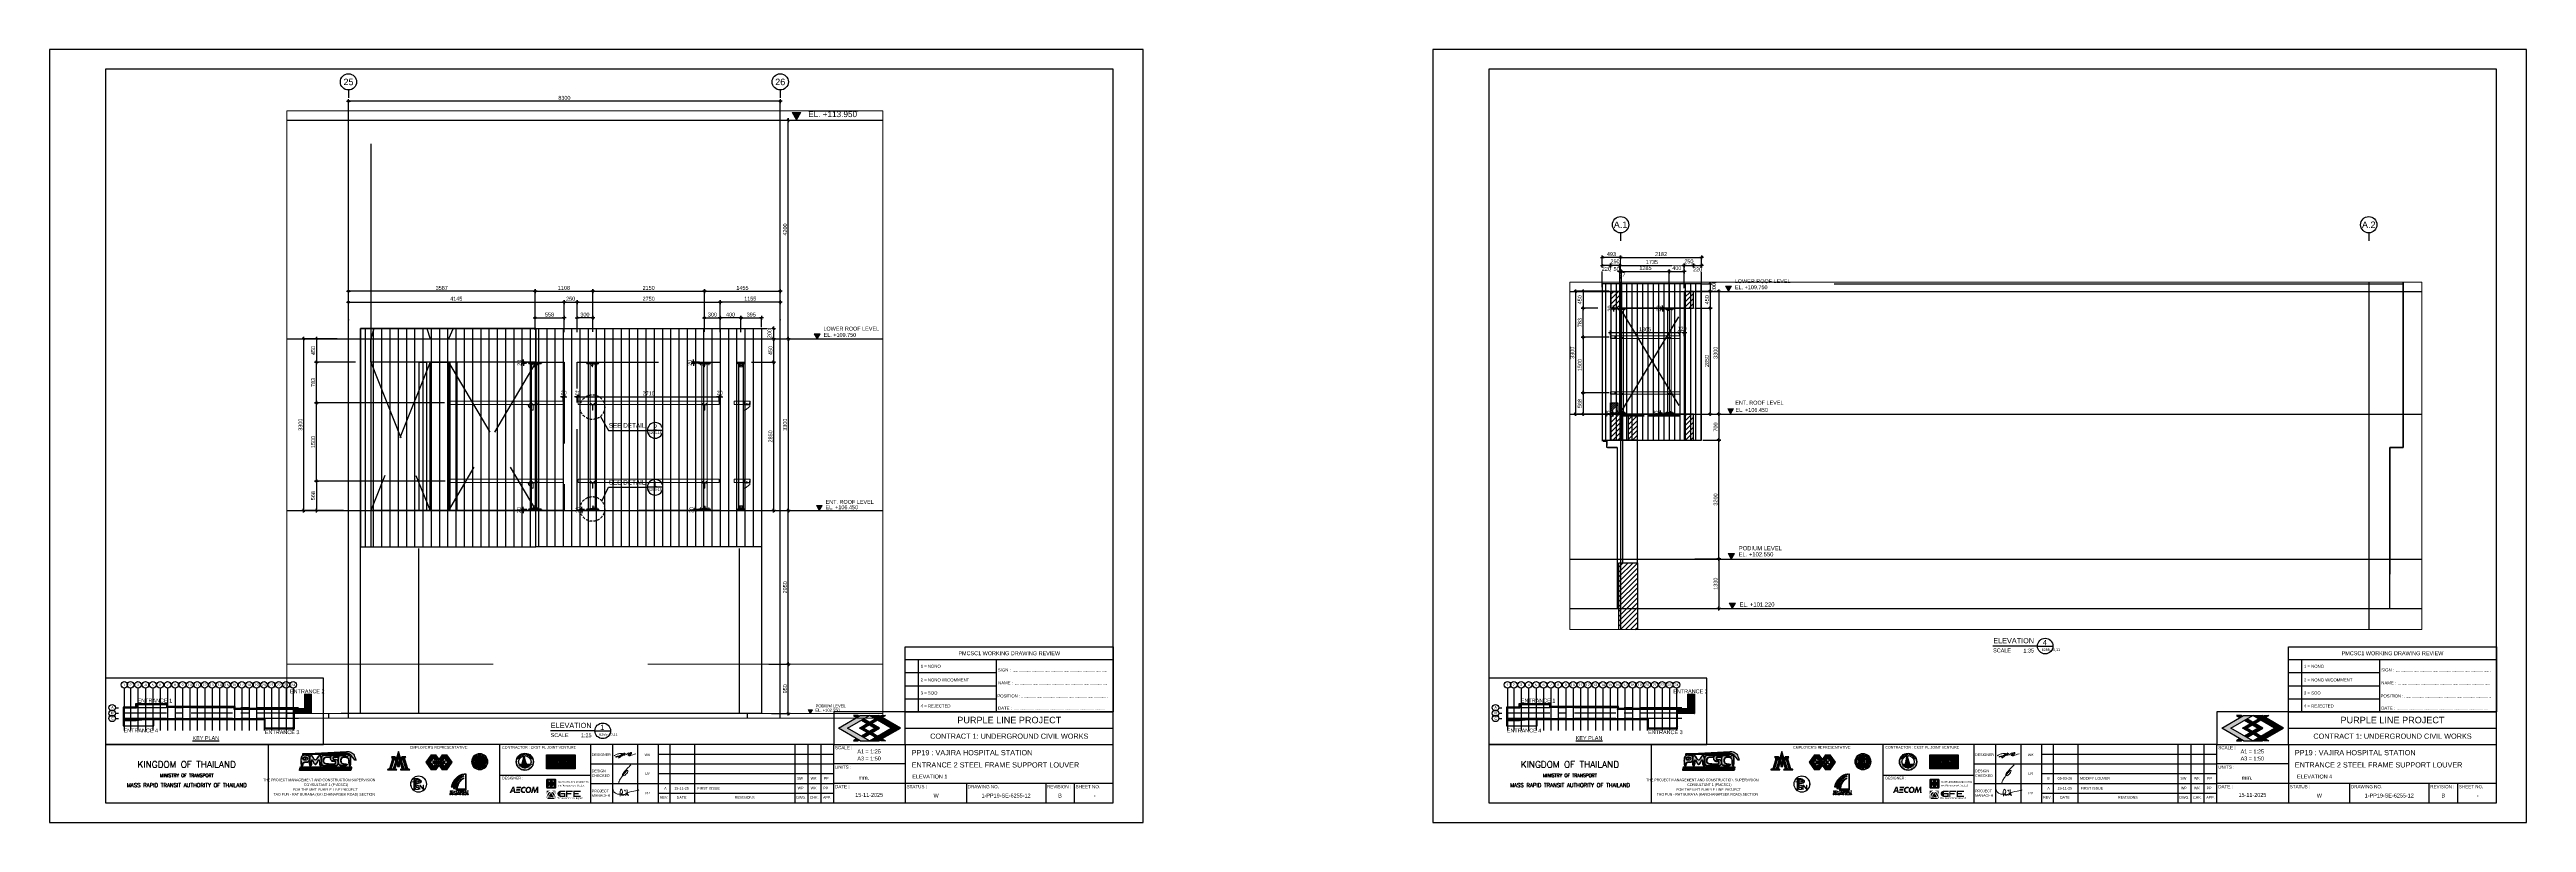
# Paper-space layout '1-PP19-SE-6255-12' of a CAD drawing. Header units: millimetres. Extents: x 0 to 1905, y 0 to 594.
# The model-space entities are those that its viewports show. They can reach past a viewport. Long polylines and large blocks are cut down to what shows.
import ezdxf
from ezdxf.enums import TextEntityAlignment as Align

# ---------------------------------------------------------------- set-up
doc = ezdxf.new("R2010")
doc.units = ezdxf.units.MM
for name, pattern in [('CENTER', [50.8, 31.75, -6.35, 6.35, -6.35]), ('Centre', [31.75, 6.35, -4.7625, 15.875, -4.7625]), ('HIDDEN', [0.375, 0.25, -0.125]), ('Hidden _0_5X_', [3, 2, -1]), ('TA_GL_000.70000', [1.925, 0.7, -0.175, 0.175, -0.175, 0.7]), ('XKITLINE00', [0]), ('XKITLINE02', [4, 2, -2])]:
    doc.linetypes.add(name, pattern=pattern)
for name, color, linetype in [('000 - 0_SYM_DWG_GRID-BUBBLE_MAIN_COLOR_1', 7, 'Continuous'), ('000 - 0_SYM_DWG_GRIDLINE_MAIN_COLOR_1', 7, 'Continuous'), ('000 - 0_SYM_DWG_GRIDLINE_MAIN_COLOR_251', 7, 'Continuous'), ('000 - GRID', 7, 'CENTER'), ('3', 7, 'Continuous'), ('CVA-E2-P-OR00-TBKA1D$0$CVA-E2-P-OR00-TBKA1$0$CVA010-FRAME-LINE_2', 7, 'Continuous'), ('CVA-E2-P-OR00-TBKA1D$0$CVA-E2-P-OR00-TBKA1$0$CVA010-FRAME-LOGO', 7, 'Continuous'), ('CVA-E2-P-OR00-TBKA1D$0$CVA-E2-P-OR00-TBKA1$0$CVT010-FRAME-LINE_1', 7, 'Continuous'), ('CVA-E2-P-OR00-TBKA1D$0$CVA-E2-P-OR00-TBKA1$0$CVT010-FRAME-LINE_10', 7, 'Continuous'), ('CVA-E2-P-OR00-TBKA1D$0$CVA-E2-P-OR00-TBKA1$0$CVT010-FRAME-LINE_2', 7, 'Continuous'), ('CVA-E2-P-OR00-TBKA1D$0$CVA-E2-P-OR00-TBKA1$0$CVT010-FRAME-LINE_3', 7, 'Continuous'), ('CVA-E2-P-OR00-TBKA1D$0$CVA-E2-P-OR00-TBKA1$0$CVT010-FRAME-LINE_7', 7, 'Continuous'), ('CVA-E2-P-OR00-TBKA1D$0$CVA-E2-P-OR00-TBKA1$0$CVT010-FRAME-LOGO', 7, 'Continuous'), ('CVA-E2-P-OR00-TBKA1D$0$CVA-E2-P-OR00-TBKA1$0$CVT010-FRAME-TEXT_4', 7, 'Continuous'), ('CVA-E2-P-OR00-TBKA1D$0$CVA-E2-P-OR00-TBKA1$0$CVT010-FRAME-TEXT_8', 7, 'Continuous'), ('CVA-E2-P-OR00-TBKA1D$0$CVA-E2-P-OR00-TBKA1$0$PSTEXT', 7, 'Continuous'), ('CVA-E2-P-OR00-TBKA1D$0$CVA-E2-P-OR00-TBKA1$0$Xref-Title Block$0$7', 7, 'Continuous'), ('CVA010-FRAME-LINE_5', 7, 'Continuous'), ('CVA010-FRAME-TEXT_3', 7, 'Continuous'), ('CVT010-FRAME-LINE_2', 7, 'Continuous'), ('CVT010-FRAME-LINE_3', 7, 'Continuous'), ('CVT040_T', 7, 'Continuous'), ('DIM', 7, 'Continuous'), ('FRAME', 7, 'Continuous'), ('GUIDE WALL', 7, 'Continuous'), ('Keyplan', 7, 'Continuous'), ('PSTEXT', 7, 'Continuous'), ('S-DIM', 7, 'Continuous'), ('signature', 7, 'Continuous'), ('Stan-Dim', 7, 'Continuous')]:
    doc.layers.add(name, color=color, linetype=linetype)
for name, color, linetype, lineweight in [('A-COLS-E', 7, 'Continuous', 35), ('A-FLOR-LEVL', 7, 'Continuous', 9), ('A-GENM', 7, 'Continuous', 9), ('A-GLAZ-CURT', 7, 'Continuous', 9), ('A-GLAZ-CWMG', 7, 'Continuous', 35), ('Bolt', 7, 'Continuous', 0), ('Part', 7, 'Continuous', 0), ('Text', 7, 'Continuous', 0), ('WALL-E', 7, 'Continuous', 35), ('Z-230_A_LEVEL', 7, 'Continuous', 9)]:
    doc.layers.add(name, color=color, linetype=linetype, lineweight=lineweight)
doc.styles.add('Arial', font='arial.ttf')
doc.styles.add('ARIAL-PP19', font='arial.ttf')
doc.styles.add('Arial_2', font='arial.ttf', dxfattribs={"height": 3})
doc.styles.add('CordiaSHX', font='cordia.shx', dxfattribs={"width": 0.85})
doc.styles.add('CVA-E2-P-OR00-TBKA1D$0$Arial', font='arial.ttf')
doc.styles.add('CVA-E2-P-OR00-TBKA1D$0$CVA-E2-P-OR00-TBKA1$0$A1-TITLE$0$ROMANT', font='romant.shx')
doc.styles.add('CVA-E2-P-OR00-TBKA1D$0$CVA-E2-P-OR00-TBKA1$0$Cordia2', font='cordia2.shx')
doc.styles.add('CVA-E2-P-OR00-TBKA1D$0$CVA-E2-P-OR00-TBKA1$0$TITLE1', font='tahoma.ttf')
doc.styles.add('ROMANS', font='arial.ttf', dxfattribs={"width": 0.85})
doc.styles.add('STYLE-STANDARD', font='SIMPLEX.SHX')
doc.styles.add('TA', font='', dxfattribs={"height": 4.5})
doc.styles.get('TA').set_extended_font_data('Cordia New')
doc.dimstyles.new('Dim-Cen', dxfattribs={"dimscale": 100, "dimtxt": 3, "dimasz": 1, "dimexe": 0, "dimexo": 1, "dimgap": 1.3, "dimtad": 1, "dimdec": 0, "dimzin": 1, "dimdsep": 46, "dimtxsty": 'ROMANS', "dimblk": 'CEN1', "dimcen": 0.09, "dimclrd": 7, "dimclre": 7, "dimclrt": 7, "dimadec": 0, "dimazin": 0, "dimtfac": 1, "dimtdec": 0, "dimtix": 1, "dimtofl": 0, "dimtmove": 2, "dimatfit": 3, "dimfxl": 1, "dimtfill": 1, "dimtolj": 1, "dimtzin": 0, "dimarcsym": 1})
doc.dimstyles.new('Dim-Cen-Cen', dxfattribs={"dimtxt": 3, "dimasz": 1, "dimexe": 0, "dimexo": 1, "dimgap": 1, "dimtad": 1, "dimdec": 0, "dimzin": 1, "dimdsep": 46, "dimtxsty": 'ARIAL-PP19', "dimblk": 'CEN1', "dimcen": 0.09, "dimclrd": 7, "dimclre": 7, "dimclrt": 7, "dimadec": 0, "dimazin": 0, "dimtfac": 1, "dimtdec": 0, "dimtofl": 0, "dimtmove": 2, "dimatfit": 3, "dimfxl": 1, "dimtfill": 1, "dimtfillclr": 256, "dimtolj": 1, "dimtzin": 0, "dimarcsym": 1})
doc.dimstyles.new('Dim-Cen-End', dxfattribs={"dimtxt": 3, "dimasz": 1, "dimexe": 0, "dimexo": 1, "dimgap": 1, "dimtad": 1, "dimdec": 0, "dimzin": 1, "dimdsep": 46, "dimtxsty": 'ARIAL-PP19', "dimblk1": 'CEN1', "dimblk2": 'END', "dimsah": 1, "dimcen": 0.09, "dimclrd": 7, "dimclre": 7, "dimclrt": 7, "dimadec": 0, "dimazin": 0, "dimtfac": 1, "dimtdec": 0, "dimtofl": 0, "dimtmove": 2, "dimatfit": 3, "dimfxl": 1, "dimtfill": 1, "dimtfillclr": 256, "dimtolj": 1, "dimtzin": 0, "dimarcsym": 1})
doc.dimstyles.new('Dim-End-End', dxfattribs={"dimtxt": 3, "dimasz": 1, "dimexe": 0, "dimexo": 1, "dimgap": 1, "dimtad": 1, "dimdec": 0, "dimzin": 1, "dimdsep": 46, "dimtxsty": 'ARIAL-PP19', "dimblk": 'END', "dimcen": 0.09, "dimclrd": 7, "dimclre": 7, "dimclrt": 7, "dimadec": 0, "dimazin": 0, "dimtfac": 1, "dimtdec": 0, "dimtofl": 0, "dimtmove": 2, "dimatfit": 3, "dimfxl": 1, "dimtfill": 1, "dimtfillclr": 256, "dimtolj": 1, "dimtzin": 0, "dimarcsym": 1})
pattern_1 = [(45, (0, -24.561142), (-0.0176776695, 0.0176776695), [])]
pattern_2 = [(45, (-790658.35, 142188.7), (-66.291261, 66.291261), [])]

# ---------------------------------------------------------------- blocks, each defined once
blk = doc.blocks.new('CVA-E2-P-OR00-TBKA1D$0$CVA-E2-P-OR00-TBKA1$0$AECOM')
at = {"layer": 'CVA-E2-P-OR00-TBKA1D$0$CVA-E2-P-OR00-TBKA1$0$CVA010-FRAME-LOGO', "extrusion": (0, 0, -1)}
h = blk.add_hatch(color=7, dxfattribs=at)
h.paths.add_polyline_path([(13.3, -3.7), (15.1, 4.3), (17.3, 4.3), (21.1, -3.7), (19.1, -3.7), (18.4, -2.1), (15.5, -2.1), (15.2, -3.7)])
h.paths.add_polyline_path([(15.9, -0.3), (16.5, 2.4), (17.7, -0.3)], flags=16)
at = {"layer": 'CVA-E2-P-OR00-TBKA1D$0$CVA-E2-P-OR00-TBKA1$0$CVA010-FRAME-LOGO'}
blk.add_hatch(color=7, dxfattribs=at).paths.add_polyline_path([(-12.8, -0.6), (-12.5, 1.3), (-7.6, 1.3), (-7.9, -0.6)])
h = blk.add_hatch(color=7, dxfattribs=at)
edge = h.paths.add_edge_path()
edge.add_line((-1.5, -3.5), (-1.2, -1.6))
edge.add_spline(control_points=[(-1.2, -1.6), (-1.7, -1.9), (-2.5, -1.9), (-2.9, -1.9), (-4.2, -1.9), (-5, -1), (-5, 0.2), (-4.9, 1.6), (-3.9, 2.6), (-2.5, 2.6), (-1.9, 2.6), (-1.3, 2.4), (-0.8, 1.9)], knot_values=[0, 0, 0, 0, 0.25, 0.25, 0.25, 0.5, 0.5, 0.5, 0.75, 0.75, 0.75, 1, 1, 1, 1], degree=3, periodic=0)
edge.add_line((-0.8, 1.9), (-0.4, 3.8))
edge.add_spline(control_points=[(-0.4, 3.8), (-1.2, 4.3), (-1.8, 4.5), (-2.7, 4.5), (-5, 4.5), (-6.9, 2.6), (-7, 0.2), (-7, -2.2), (-5.5, -3.8), (-3.3, -3.8), (-2.9, -3.8), (-2, -3.8), (-1.5, -3.5)], knot_values=[0, 0, 0, 0, 0.25, 0.25, 0.25, 0.5, 0.5, 0.5, 0.75, 0.75, 0.75, 1, 1, 1, 1], degree=3, periodic=0)
h = blk.add_hatch(color=7, dxfattribs=at)
edge = h.paths.add_edge_path()
edge.add_spline(control_points=[(6.8, 0.2), (7.1, 2.6), (5.7, 4.3), (3.6, 4.5)], knot_values=[0, 0, 0, 0, 1, 1, 1, 1], degree=3, periodic=0)
edge.add_spline(control_points=[(3.6, 4.5), (1.4, 4.6), (-0.5, 2.8), (-0.8, 0.4)], knot_values=[0, 0, 0, 0, 1, 1, 1, 1], degree=3, periodic=0)
edge.add_spline(control_points=[(-0.8, 0.4), (-1, -1.9), (0.3, -3.6), (2.4, -3.8)], knot_values=[0, 0, 0, 0, 1, 1, 1, 1], degree=3, periodic=0)
edge.add_spline(control_points=[(2.4, -3.8), (4.6, -3.9), (6.6, -2.2), (6.8, 0.2)], knot_values=[0, 0, 0, 0, 1, 1, 1, 1], degree=3, periodic=0)
edge = h.paths.add_edge_path(flags=16)
edge.add_spline(control_points=[(4.9, 0.1), (4.6, -1.4), (3.6, -2.2), (2.5, -2), (1.4, -1.8), (0.9, -0.7), (1.2, 0.6), (1.5, 2), (2.6, 2.9), (3.7, 2.7), (4.7, 2.5), (5.2, 1.4), (4.9, 0.1)], knot_values=[0, 0, 0, 0, 0.25, 0.25, 0.25, 0.5, 0.5, 0.5, 0.75, 0.75, 0.75, 1, 1, 1, 1], degree=3, periodic=0)
at = {"layer": 'CVA-E2-P-OR00-TBKA1D$0$CVA-E2-P-OR00-TBKA1$0$CVA010-FRAME-LOGO', "extrusion": (0, 0, -1)}
blk.add_hatch(color=7, dxfattribs=at).paths.add_polyline_path([(-15.7, -3.7), (-15.6, 4.3), (-13.7, 4.3), (-11.4, -0.2), (-10.5, 4.3), (-8.7, 4.3), (-6.2, -3.7), (-8.2, -3.7), (-9.6, 1), (-10.4, -3.7), (-11.4, -3.7), (-13.8, 1), (-13.7, -3.7)])
at = {"layer": 'CVA-E2-P-OR00-TBKA1D$0$CVA-E2-P-OR00-TBKA1$0$CVA010-FRAME-LOGO', "color": 7}
for points in [[(-12.4, 2.5), (-6.7, 2.5), (-12.1, 4.3), (-6.5, 4.3)], [(-13.3, -3.7), (-7.7, -3.7), (-13, -1.8), (-7.4, -1.8)]]:
    blk.add_solid(points, dxfattribs=at)
blk = doc.blocks.new('CVA-E2-P-OR00-TBKA1D$0$CVA-E2-P-OR00-TBKA1$0$A$C4CF5538A')
at = {"linetype": 'Continuous', "lineweight": 0}
h = blk.add_hatch(color=7, dxfattribs=at)
h.paths.add_polyline_path([(-7.2, 4, 0.414214), (-8.1, 3.1), (-8.1, -3.1, 0.414214), (-7.2, -4), (-0.9, -4, 0.414214), (0, -3.1), (0, 3.1, 0.414214), (-0.9, 4)])
h.paths.add_polyline_path([(-4.4, 2.2), (-4.4, 0.3), (-5.3, 0.3)], flags=16)
h.paths.add_polyline_path([(-3.5, 3.1), (-1.2, 3.1), (-2.3, 0.7)], flags=16)
h.paths.add_polyline_path([(-7.2, 2.3), (-6.2, 0.3), (-7.2, 0.3)], flags=16)
h.paths.add_polyline_path([(-3.7, 2.2), (-2.7, 0.3), (-3.7, 0.3)], flags=16)
h.paths.add_polyline_path([(-5.3, -0.3), (-4.4, -0.3), (-4.4, -2.2)], flags=16)
h.paths.add_polyline_path([(-6.2, -0.3), (-7.2, -2.3), (-7.2, -0.3)], flags=16)
h.paths.add_polyline_path([(-3.7, -0.3), (-2.7, -0.3), (-3.7, -2.2)], flags=16)
h.paths.add_polyline_path([(-5.8, -0.7), (-4.6, -3.1), (-6.9, -3.1)], flags=16)
h.paths.add_polyline_path([(-0.9, 2.3), (-0.9, 0.3), (-1.8, 0.3)], flags=16)
h.paths.add_polyline_path([(-1.8, -0.3), (-0.9, -0.3), (-0.9, -2.3)], flags=16)
h.paths.add_polyline_path([(-2.3, -0.7), (-1.2, -3.1), (-3.5, -3.1)], flags=16)
h.paths.add_polyline_path([(-4.6, 3.1), (-6.9, 3.1), (-5.8, 0.7)], flags=16)
at = {"color": 7, "linetype": 'Continuous', "lineweight": 0}
blk.add_lwpolyline([(-7.2, 4), (-0.9, 4, -0.414214), (0, 3.1), (0, -3.1, -0.414214), (-0.9, -4), (-7.2, -4, -0.414214), (-8.1, -3.1), (-8.1, 3.1, -0.414214)], format="xyb", close=True, dxfattribs=at)
for points in [[(-7.2, 0.3), (-6.2, 0.3), (-7.2, 2.3)], [(-5.8, 0.7), (-4.6, 3.1), (-6.9, 3.1)], [(-4.4, 2.2), (-5.3, 0.3), (-4.4, 0.3)], [(-3.7, 2.2), (-2.7, 0.3), (-3.7, 0.3)], [(-2.3, 0.7), (-3.5, 3.1), (-1.2, 3.1)], [(-0.9, 0.3), (-1.8, 0.3), (-0.9, 2.3)], [(-7.2, -0.3), (-6.2, -0.3), (-7.2, -2.3)], [(-5.8, -0.7), (-4.6, -3.1), (-6.9, -3.1)], [(-4.4, -2.2), (-5.3, -0.3), (-4.4, -0.3)], [(-3.7, -2.2), (-2.7, -0.3), (-3.7, -0.3)], [(-2.3, -0.7), (-3.5, -3.1), (-1.2, -3.1)], [(-0.9, -0.3), (-1.8, -0.3), (-0.9, -2.3)]]:
    blk.add_lwpolyline(points, close=True, dxfattribs=at)
at = {"layer": 'CVA-E2-P-OR00-TBKA1D$0$CVA-E2-P-OR00-TBKA1$0$CVA010-FRAME-LINE_2', "color": 7, "style": 'CVA-E2-P-OR00-TBKA1D$0$CVA-E2-P-OR00-TBKA1$0$TITLE1'}
for s, p in [('TEAM Consulting Engineering', (1.6, 0.9)), ('and Management Co.,Ltd.', (1.7, -2.3))]:
    blk.add_text(s, height=1.5, dxfattribs=at).set_placement(p)
blk = doc.blocks.new('CVA-E2-P-OR00-TBKA1D$0$CVA-E2-P-OR00-TBKA1$0$Maa')
at = {"layer": 'CVA-E2-P-OR00-TBKA1D$0$CVA-E2-P-OR00-TBKA1$0$PSTEXT'}
h = blk.add_hatch(color=7, dxfattribs=at)
h.paths.add_polyline_path([(-4.04, 0, -0.323021), (-3.85, 0.2), (-3.61, 0.2, 0.333691), (-3.31, 0.43), (-2.34, 3.57, 0.272453), (-2.61, 4.73), (-1.24, 4.73), (-0.83, 4.06), (0, 6.64), (0.83, 4.06), (1.24, 4.73), (2.61, 4.73, 0.27553), (2.34, 3.56), (3.32, 0.41, 0.448404), (3.73, 0.19, -0.474796), (4.04, 0), (0.67, 0, -0.266623), (0.82, 0.2), (1.31, 0.2), (0.57, 2.52), (0.34, 2.12), (0.34, 1.27), (0, 1.27), (-0.34, 1.27), (-0.34, 2.12), (-0.57, 2.52), (-1.31, 0.2), (-0.82, 0.2), (-0.67, 0)])
h.paths.add_polyline_path([(0, 4.33), (0.34, 3.25), (0, 2.68), (-0.34, 3.25)], flags=16)
h.paths.add_polyline_path([(1.47, 4), (2.65, 0.2), (2.31, 0.2, -0.288454), (2.02, 0.37), (1.06, 3.33)], flags=16)
h.paths.add_polyline_path([(-1.06, 3.33), (-1.99, 0.46, -0.36379), (-2.29, 0.2), (-2.65, 0.2), (-1.47, 4)], flags=16)
at = {"layer": 'CVA-E2-P-OR00-TBKA1D$0$CVA-E2-P-OR00-TBKA1$0$PSTEXT', "color": 7}
for points in [[(0, 6.64), (-0.83, 4.06), (-1.24, 4.73), (-2.61, 4.73, -0.27553), (-2.34, 3.56), (-3.32, 0.41, -0.323082), (-3.62, 0.2), (-3.85, 0.2, 0.323021), (-4.04, 0), (-0.67, 0, 0.266623), (-0.82, 0.2), (-1.31, 0.2), (-0.57, 2.52), (-0.34, 2.12), (-0.34, 1.27), (0, 1.27), (0.34, 1.27), (0.34, 2.12), (0.57, 2.52), (1.31, 0.2), (0.82, 0.2, 0.266623), (0.67, 0), (4.04, 0, 0.323021), (3.85, 0.2), (3.62, 0.2, -0.323082), (3.32, 0.41), (2.34, 3.56, -0.27553), (2.61, 4.73), (1.24, 4.73), (0.83, 4.06), (0, 6.64)], [(-1.06, 3.33), (-2.02, 0.37, -0.288454), (-2.31, 0.2), (-2.65, 0.2), (-1.47, 4), (-1.06, 3.33)], [(1.47, 4), (2.65, 0.2), (2.31, 0.2, -0.288454), (2.02, 0.37), (1.06, 3.33), (1.47, 4)]]:
    blk.add_lwpolyline(points, format="xyb", close=True, dxfattribs=at)
blk.add_lwpolyline([(0.34, 3.25), (0, 2.68), (-0.34, 3.25), (0, 4.33), (0.34, 3.25)], close=True, dxfattribs=at)
blk = doc.blocks.new('CVA-E2-P-OR00-TBKA1$0$A$C6A3C1ABC')
h = blk.add_hatch(color=7)
h.dxf.hatch_style = 1
h.paths.add_polyline_path([(-67, 66), (-67, 0), (67, 0), (67, 66)])
h.paths.add_polyline_path([(0, 64), (64, 33), (0, 2), (-64, 33)], flags=16)
h.paths.add_polyline_path([(-36, 42), (-36, 42), (-35, 42), (-32, 42), (-31, 42), (-30, 42), (-30, 42), (-29, 41), (-28, 41), (-28, 40), (-27, 39), (-27, 39), (-27, 37), (-32, 37), (-32, 39), (-33, 39), (-33, 39), (-34, 39), (-34, 39), (-34, 39), (-34, 37), (-34, 37), (-33, 37), (-33, 36), (-32, 36), (-31, 35), (-30, 35), (-29, 34), (-28, 33), (-28, 33), (-27, 32), (-27, 31), (-27, 29), (-27, 28), (-28, 27), (-28, 27), (-29, 26), (-29, 26), (-30, 25), (-31, 25), (-34, 25), (-35, 25), (-36, 26), (-37, 26), (-37, 26), (-38, 27), (-38, 27), (-38, 28), (-39, 28), (-39, 32), (-34, 32), (-34, 29), (-34, 29), (-34, 28), (-33, 28), (-33, 28), (-32, 28), (-32, 29), (-32, 29), (-32, 31), (-32, 31), (-32, 31), (-33, 31), (-33, 32), (-34, 32), (-34, 32), (-35, 33), (-36, 33), (-37, 34), (-38, 34), (-38, 35), (-39, 35), (-39, 36), (-39, 36), (-39, 39), (-39, 39), (-39, 40), (-38, 41), (-38, 41), (-37, 42)], flags=0)
h.paths.add_polyline_path([(-26, 42), (-15, 42), (-15, 39), (-18, 39), (-18, 25), (-23, 25), (-23, 39), (-26, 39)], flags=0)
h.paths.add_polyline_path([(-14, 42), (-5, 42), (-5, 39), (-8, 39), (-8, 36), (-5, 36), (-5, 32), (-8, 32), (-8, 29), (-5, 29), (-5, 25), (-14, 25)], flags=0)
h.paths.add_polyline_path([(-3, 40), (-3, 40), (-2, 41), (-2, 41), (-1, 42), (0, 42), (1, 42), (2, 42), (4, 42), (5, 42), (6, 42), (8, 41), (8, 40), (8, 40), (9, 40), (9, 39), (9, 38), (9, 38), (9, 37), (9, 35), (4, 35), (4, 39, 1), (2, 39), (2, 29, 1), (4, 29), (4, 32), (9, 32), (9, 31), (9, 30), (9, 29), (9, 29), (9, 28), (8, 28), (8, 27), (8, 27), (6, 26), (5, 26), (4, 25), (2, 25), (1, 25), (0, 26), (-1, 26), (-2, 26), (-2, 27), (-3, 27), (-3, 28), (-3, 29), (-3, 30), (-3, 38), (-3, 39)], flags=0)
h.paths.add_polyline_path([(11, 40), (11, 40), (12, 41), (12, 41), (13, 42), (14, 42), (15, 42), (16, 42), (18, 42), (19, 42), (20, 42), (21, 42), (21, 41), (22, 41), (22, 40), (23, 40), (23, 39), (23, 38), (23, 30), (23, 29), (23, 28), (22, 27), (22, 27), (21, 26), (21, 26), (20, 26), (19, 25), (18, 25), (16, 25), (15, 25), (14, 26), (13, 26), (12, 26), (12, 27), (11, 27), (11, 28), (11, 29), (11, 30), (11, 38), (11, 39)], flags=0)
h.paths.add_polyline_path([(18, 39), (18, 29, -1), (16, 29), (16, 39, -1)], flags=0)
h.paths.add_polyline_path([(25, 42), (29, 42), (32, 35), (32, 42), (36, 42), (36, 25), (32, 25), (29, 33), (29, 25), (25, 25)], flags=0)
h = blk.add_hatch(color=7)
h.dxf.hatch_style = 1
h.paths.add_polyline_path([(57, 33), (0, 61), (-57, 33), (0, 6)])
h.paths.add_polyline_path([(36, 25), (32, 25), (29, 33), (29, 25), (25, 25), (25, 42), (29, 42), (32, 35), (32, 42), (36, 42)], flags=16)
h.paths.add_polyline_path([(23, 30), (23, 29), (23, 28), (22, 27), (22, 27), (21, 26), (21, 26), (20, 26), (19, 25), (18, 25), (16, 25), (15, 25), (14, 26), (13, 26), (12, 26), (12, 27), (11, 27), (11, 28), (11, 29), (11, 30), (11, 38), (11, 39), (11, 40), (11, 40), (12, 41), (12, 41), (13, 42), (14, 42), (15, 42), (16, 42), (18, 42), (19, 42), (20, 42), (21, 42), (21, 41), (22, 41), (22, 40), (23, 40), (23, 39), (23, 38)], flags=16)
h.paths.add_polyline_path([(18, 29, -1), (16, 29), (16, 39, -1), (18, 39)], flags=0)
h.paths.add_polyline_path([(9, 32), (9, 31), (9, 30), (9, 29), (9, 29), (9, 28), (8, 28), (8, 27), (8, 27), (6, 26), (5, 26), (4, 25), (2, 25), (1, 25), (0, 26), (-1, 26), (-2, 26), (-2, 27), (-3, 27), (-3, 28), (-3, 29), (-3, 30), (-3, 38), (-3, 39), (-3, 40), (-3, 40), (-2, 41), (-2, 41), (-1, 42), (0, 42), (1, 42), (2, 42), (4, 42), (5, 42), (6, 42), (8, 41), (8, 40), (8, 40), (9, 40), (9, 39), (9, 38), (9, 38), (9, 37), (9, 35), (4, 35), (4, 39, 1), (2, 39), (2, 29, 1), (4, 29), (4, 32)], flags=16)
h.paths.add_polyline_path([(-5, 29), (-5, 25), (-14, 25), (-14, 42), (-5, 42), (-5, 39), (-8, 39), (-8, 36), (-5, 36), (-5, 32), (-8, 32), (-8, 29)], flags=16)
h.paths.add_polyline_path([(-15, 39), (-18, 39), (-18, 25), (-23, 25), (-23, 39), (-26, 39), (-26, 42), (-15, 42)], flags=16)
h.paths.add_polyline_path([(-27, 31), (-27, 29), (-27, 28), (-28, 27), (-28, 27), (-29, 26), (-29, 26), (-30, 25), (-31, 25), (-34, 25), (-35, 25), (-36, 26), (-37, 26), (-37, 26), (-38, 27), (-38, 27), (-38, 28), (-39, 28), (-39, 32), (-34, 32), (-34, 29), (-34, 29), (-34, 28), (-33, 28), (-33, 28), (-32, 28), (-32, 29), (-32, 29), (-32, 31), (-32, 31), (-32, 31), (-33, 31), (-33, 32), (-34, 32), (-34, 32), (-35, 33), (-36, 33), (-37, 34), (-38, 34), (-38, 35), (-39, 35), (-39, 36), (-39, 36), (-39, 39), (-39, 39), (-39, 40), (-38, 41), (-38, 41), (-37, 42), (-36, 42), (-36, 42), (-35, 42), (-32, 42), (-31, 42), (-30, 42), (-30, 42), (-29, 41), (-28, 41), (-28, 40), (-27, 39), (-27, 39), (-27, 37), (-32, 37), (-32, 39), (-33, 39), (-33, 39), (-34, 39), (-34, 39), (-34, 39), (-34, 37), (-34, 37), (-33, 37), (-33, 36), (-32, 36), (-31, 35), (-30, 35), (-29, 34), (-28, 33), (-28, 33), (-27, 32)], flags=16)
h = blk.add_hatch(color=7)
h.dxf.hatch_style = 1
h.paths.add_polyline_path([(18, 39, 1), (16, 39), (16, 29, 1), (18, 29)])
at = {"color": 7}
for p, q in [((0, 64), (-64, 33)), ((0, 2), (-64, 33)), ((1, 61), (-57, 33)), ((0, 6), (-57, 33)), ((-26, 42), (-15, 42)), ((-26, 42), (-26, 39)), ((-26, 39), (-23, 39)), ((-23, 39), (-23, 25)), ((-18, 25), (-23, 25)), ((-15, 39), (-18, 39)), ((-18, 39), (-18, 25)), ((-15, 42), (-15, 39)), ((-14, 42), (-5, 42)), ((-14, 42), (-14, 25)), ((-14, 25), (-5, 25)), ((-5, 39), (-8, 39)), ((-8, 39), (-8, 36)), ((-8, 36), (-5, 36)), ((-8, 32), (-8, 29)), ((-5, 32), (-8, 32)), ((-5, 29), (-8, 29)), ((-5, 42), (-5, 39)), ((-5, 36), (-5, 32)), ((-5, 25), (-5, 29)), ((-3, 40), (-2, 41)), ((-3, 39), (-3, 40)), ((-3, 40), (-3, 40)), ((-3, 38), (-3, 39)), ((-3, 30), (-3, 38)), ((-3, 30), (-3, 29)), ((-3, 29), (-3, 28)), ((-3, 28), (-3, 27)), ((-3, 27), (-2, 27)), ((-2, 41), (-1, 42)), ((-2, 41), (-2, 41)), ((-2, 27), (-2, 26)), ((-2, 26), (-1, 26)), ((-1, 61), (57, 33)), ((-1, 42), (0, 42)), ((-1, 26), (0, 26)), ((0, 64), (64, 33)), ((0, 42), (1, 42)), ((0, 2), (64, 33)), ((0, 6), (57, 33)), ((0, 26), (1, 25)), ((1, 42), (2, 42)), ((1, 25), (2, 25)), ((2, 42), (4, 42)), ((2, 39), (2, 29)), ((2, 25), (4, 25)), ((4, 42), (5, 42)), ((4, 35), (4, 39)), ((9, 35), (4, 35)), ((9, 32), (4, 32)), ((4, 32), (4, 29)), ((4, 25), (5, 26)), ((5, 42), (6, 42)), ((5, 26), (6, 26)), ((6, 42), (8, 41)), ((6, 26), (8, 27)), ((8, 41), (8, 40)), ((8, 40), (8, 40)), ((8, 40), (9, 40)), ((8, 27), (8, 28)), ((8, 28), (9, 28)), ((8, 27), (8, 27)), ((9, 40), (9, 39)), ((9, 39), (9, 38)), ((9, 38), (9, 38)), ((9, 38), (9, 37)), ((9, 37), (9, 35)), ((9, 31), (9, 32)), ((9, 30), (9, 31)), ((9, 29), (9, 30)), ((9, 28), (9, 29)), ((9, 29), (9, 29)), ((11, 40), (12, 41)), ((11, 39), (11, 40)), ((11, 40), (11, 40)), ((11, 38), (11, 39)), ((11, 30), (11, 38)), ((11, 30), (11, 29)), ((11, 29), (11, 28)), ((11, 28), (11, 27)), ((11, 27), (12, 27)), ((12, 41), (13, 42)), ((12, 41), (12, 41)), ((12, 27), (12, 26)), ((12, 26), (13, 26)), ((13, 42), (14, 42)), ((13, 26), (14, 26)), ((14, 42), (15, 42)), ((14, 26), (15, 25)), ((15, 42), (16, 42)), ((15, 25), (16, 25)), ((16, 42), (18, 42)), ((16, 39), (16, 29)), ((16, 25), (18, 25)), ((19, 42), (18, 42)), ((18, 29), (18, 39)), ((18, 39), (18, 29)), ((19, 25), (18, 25)), ((20, 42), (19, 42)), ((20, 26), (19, 25)), ((21, 42), (20, 42)), ((21, 26), (20, 26)), ((21, 41), (21, 42)), ((22, 41), (21, 41)), ((22, 27), (21, 26)), ((21, 26), (21, 26)), ((22, 40), (22, 41)), ((23, 40), (22, 40)), ((23, 28), (22, 27)), ((22, 27), (22, 27)), ((23, 39), (23, 40)), ((23, 38), (23, 39)), ((23, 30), (23, 38)), ((23, 30), (23, 29)), ((23, 29), (23, 28)), ((25, 25), (25, 42)), ((29, 42), (25, 42)), ((25, 25), (29, 25)), ((29, 42), (32, 35)), ((29, 25), (29, 33)), ((29, 33), (32, 25)), ((36, 42), (32, 42)), ((32, 42), (32, 35)), ((32, 25), (36, 25)), ((36, 25), (36, 42))]:
    blk.add_line(p, q, dxfattribs=at)
blk.add_lwpolyline([(-67, 66), (67, 66), (67, 0), (-67, 0)], close=True, dxfattribs=at)
for points in [[(-35, 42), (-36, 42), (-36, 42), (-37, 42), (-38, 41), (-38, 41), (-39, 40), (-39, 39), (-39, 39), (-39, 36), (-39, 36), (-39, 35), (-38, 35), (-38, 34), (-37, 34), (-36, 33), (-35, 33), (-34, 32), (-34, 32), (-33, 32), (-33, 31), (-32, 31), (-32, 31), (-32, 31), (-32, 29), (-32, 29), (-32, 28), (-33, 28), (-33, 28), (-34, 28), (-34, 29), (-34, 29), (-34, 32), (-39, 32), (-39, 28), (-38, 28), (-38, 27), (-38, 27), (-37, 26), (-37, 26), (-36, 26), (-35, 25), (-34, 25), (-31, 25), (-30, 25), (-29, 26), (-29, 26), (-28, 27), (-28, 27), (-27, 28), (-27, 29), (-27, 31), (-27, 32), (-28, 33), (-28, 33), (-29, 34), (-30, 35), (-31, 35), (-32, 36), (-33, 36), (-33, 37), (-34, 37), (-34, 37), (-34, 39), (-34, 39), (-34, 39), (-33, 39), (-33, 39), (-32, 39), (-32, 37), (-27, 37), (-27, 39)], [(-35, 42), (-32, 42), (-31, 42), (-30, 42), (-30, 42), (-29, 41), (-28, 41), (-28, 40), (-27, 39), (-27, 39)]]:
    blk.add_lwpolyline(points, dxfattribs=at)
for centre, start, end in [((3, 39), 0, 180), ((3, 29), 180, 0), ((17, 39), 0, 180), ((17, 29), 180, 0)]:
    blk.add_arc(centre, 0.888, start, end, dxfattribs=at)
blk = doc.blocks.new('T-SEA')
at = {"layer": 'PSTEXT'}
for points in [[(9.5, 12.7), (9.7, 12.8), (9.9, 12.9), (10.1, 13), (10.4, 13.1), (10.8, 13.2), (11.1, 13.3), (11.6, 13.5), (12.1, 13.6), (11.8, 13.6), (11.5, 13.6), (11.2, 13.5), (10.9, 13.5), (10.7, 13.4), (10.5, 13.4), (10.3, 13.4), (10.1, 13.3), (9.9, 13.3), (9.8, 13.2), (9.6, 13.2), (9.5, 13.1), (9.3, 13.1), (9.2, 13), (9, 13), (8.9, 12.9), (8.8, 12.9), (8.6, 12.8), (8.5, 12.8), (8.4, 12.7), (8.2, 12.6), (8.1, 12.6), (8, 12.5), (7.9, 12.4), (7.7, 12.4), (7.6, 12.3), (7.5, 12.2), (7.4, 12.1), (7.3, 12.1), (7.2, 12), (7.1, 11.9), (7, 11.8), (6.9, 11.7), (6.7, 11.6), (6.6, 11.5), (6.5, 11.4), (6.4, 11.3), (6.3, 11.2), (6.2, 11.1), (6, 11), (5.9, 10.9), (5.8, 10.8), (5.7, 10.7), (5.5, 10.6), (5.4, 10.5), (5.3, 10.4), (5.2, 10.2), (5.1, 10.1), (5, 10), (4.9, 9.9), (4.8, 9.8), (4.7, 9.7), (4.6, 9.6), (4.5, 9.5), (4.4, 9.4), (4.3, 9.3), (4.3, 9.2), (4.2, 9.1), (4.1, 9), (4, 8.8), (3.9, 8.7), (3.8, 8.6), (3.8, 8.5), (3.7, 8.3), (3.6, 8.2), (3.5, 8.1), (3.5, 8), (3.4, 7.9), (3.3, 7.7), (3.2, 7.6), (3.2, 7.5), (3.1, 7.4), (3, 7.2), (3, 7.1), (2.9, 7), (2.9, 6.8), (2.8, 6.7), (2.7, 6.5), (2.7, 6.4), (2.6, 6.2), (2.6, 6), (2.5, 5.9), (2.4, 5.7), (2.4, 5.5), (2.3, 5.2), (2.3, 5), (2.2, 4.8), (2.1, 4.5), (3.3, 4.5), (3.4, 4.5), (3.4, 4.6), (3.4, 4.8), (3.5, 5), (3.5, 5.2), (3.6, 5.4), (3.6, 5.6), (3.7, 5.9), (3.8, 6.1), (3.8, 6.3), (3.9, 6.4), (3.9, 6.6), (4, 6.8), (4.1, 6.9), (4.1, 7.1), (4.2, 7.2), (4.3, 7.4), (4.3, 7.5), (4.4, 7.7), (4.5, 7.8), (4.5, 8), (4.6, 8.1), (4.7, 8.3), (4.8, 8.4), (4.8, 8.6), (4.9, 8.7), (5, 8.8), (5.1, 9), (5.2, 9.1), (5.3, 9.2), (5.4, 9.4), (5.5, 9.6), (5.7, 9.7), (5.8, 9.9), (6, 10.1), (6.1, 10.3), (6.3, 10.4), (6.5, 10.6), (6.6, 10.8), (6.8, 10.9), (7, 11.1), (7.1, 11.3), (7.3, 11.4), (7.5, 11.5), (7.6, 11.6), (7.8, 11.8), (7.9, 11.9), (8.1, 12), (8.3, 12.1), (8.4, 12.2), (8.6, 12.3), (8.8, 12.4), (8.9, 12.4), (9.1, 12.5), (9.3, 12.6)], [(9.2, 11.1), (9.5, 11.2), (9.7, 11.4), (10, 11.6), (10.4, 11.8), (10.8, 12), (11.3, 12.2), (11, 12.1), (10.8, 12.1), (10.5, 12), (10.2, 11.9), (10, 11.8), (9.7, 11.7), (9.5, 11.6), (9.3, 11.5), (9.1, 11.4), (8.9, 11.3), (8.7, 11.2), (8.6, 11.1), (8.4, 11), (8.2, 10.9), (8.1, 10.8), (7.9, 10.7), (7.7, 10.5), (7.6, 10.4), (7.4, 10.2), (7.2, 10.1), (7.1, 9.9), (6.9, 9.7), (6.7, 9.6), (6.6, 9.4), (6.5, 9.3), (6.3, 9.1), (6.2, 9), (6.1, 8.9), (6, 8.7), (5.9, 8.6), (5.9, 8.5), (5.8, 8.4), (5.7, 8.2), (5.6, 8.1), (5.5, 8), (5.4, 7.8), (5.3, 7.7), (5.2, 7.5), (5.1, 7.4), (5, 7.2), (4.9, 7), (4.8, 6.9), (4.8, 6.7), (4.7, 6.6), (4.6, 6.4), (4.5, 6.2), (4.4, 6.1), (4.3, 5.9), (4.3, 5.7), (4.2, 5.5), (4.2, 5.4), (4.1, 5.2), (4, 5), (4, 4.9), (4, 4.7), (3.9, 4.6), (3.9, 4.4), (3.9, 4.2), (3.8, 4.1), (3.8, 3.9), (3.8, 3.8), (3.8, 3.6), (3.8, 3.5), (3.8, 3.3), (4.8, 3.3), (4.8, 3.4), (4.8, 3.4), (4.8, 3.4), (4.8, 3.5), (4.8, 3.6), (4.8, 3.7), (4.8, 3.8), (4.9, 3.9), (4.9, 4), (4.9, 4.2), (4.9, 4.3), (5, 4.5), (5, 4.7), (5.1, 4.9), (5.1, 5.1), (5.2, 5.3), (5.2, 5.4), (5.3, 5.6), (5.3, 5.8), (5.4, 6), (5.5, 6.2), (5.5, 6.4), (5.6, 6.5), (5.7, 6.7), (5.7, 6.9), (5.8, 7), (5.9, 7.2), (5.9, 7.3), (6, 7.5), (6.1, 7.7), (6.2, 7.8), (6.3, 8), (6.4, 8.2), (6.5, 8.4), (6.6, 8.5), (6.8, 8.7), (6.9, 8.9), (7.1, 9.1), (7.2, 9.3), (7.4, 9.5), (7.5, 9.6), (7.7, 9.8), (7.9, 10), (8, 10.1), (8.2, 10.3), (8.4, 10.5), (8.6, 10.6), (8.8, 10.8), (9, 10.9)], [(7.7, 7.3), (7.8, 7.5), (7.9, 7.6), (8, 7.8), (8.2, 7.9), (8.3, 8.1), (8.4, 8.2), (8.5, 8.3), (8.6, 8.5), (8.7, 8.6), (8.8, 8.7), (8.9, 8.8), (9, 8.9), (9.1, 9), (9.2, 9.2), (9.3, 9.3), (9.5, 9.4), (9.6, 9.5), (9.8, 9.7), (10, 9.8), (10.2, 10), (10.5, 10.1), (10.7, 10.3), (11.1, 10.5), (11.4, 10.6), (11.2, 10.6), (11, 10.5), (10.8, 10.5), (10.5, 10.4), (10.3, 10.3), (10.2, 10.2), (10, 10.1), (9.8, 10), (9.6, 9.9), (9.4, 9.8), (9.3, 9.7), (9.1, 9.6), (9, 9.5), (8.8, 9.4), (8.7, 9.3), (8.5, 9.2), (8.4, 9.1), (8.3, 8.9), (8.1, 8.8), (8, 8.7), (7.9, 8.6), (7.8, 8.4), (7.7, 8.3), (7.6, 8.2), (7.5, 8), (7.4, 7.9), (7.3, 7.7), (7.2, 7.6), (7.1, 7.4), (7, 7.2), (6.9, 7.1), (6.8, 6.9), (6.7, 6.8), (6.6, 6.6), (6.5, 6.4), (6.4, 6.3), (6.3, 6.1), (6.3, 5.9), (6.2, 5.8), (6.1, 5.6), (6, 5.4), (6, 5.3), (5.9, 5.1), (5.9, 4.9), (5.8, 4.7), (5.8, 4.5), (5.7, 4.3), (5.7, 4), (5.6, 3.8), (5.6, 3.6), (5.5, 3.4), (5.5, 3.1), (5.4, 2.9), (5.4, 2.7), (5.4, 2.5), (5.4, 2.3), (12.9, 2.3), (12.9, 13.6), (12.5, 13.6), (12.5, 2.8), (6.4, 2.8), (6.4, 3.1), (6.4, 3.3), (6.4, 3.5), (6.5, 3.8), (6.5, 4), (6.5, 4.2), (6.6, 4.5), (6.6, 4.7), (6.7, 4.9), (6.7, 5.1), (6.8, 5.2), (6.8, 5.4), (6.9, 5.6), (7, 5.7), (7, 5.9), (7.1, 6), (7.2, 6.2), (7.2, 6.3), (7.3, 6.5), (7.4, 6.7), (7.5, 6.8), (7.6, 7), (7.6, 7.2)]]:
    blk.add_hatch(color=7, dxfattribs=at).paths.add_polyline_path(points)
at = {"layer": 'FRAME', "color": 7, "linetype": 'Continuous'}
blk.add_lwpolyline([(5.1, 0.9), (4.4, 0.6), (4.4, 1.1)], close=True, dxfattribs=at)
at = {"layer": 'PSTEXT', "color": 7}
for points in [[(12.1, 13.6), (11.8, 13.6), (11.5, 13.6), (11.2, 13.5), (10.9, 13.5), (10.7, 13.4), (10.5, 13.4), (10.3, 13.4), (10.1, 13.3), (9.9, 13.3), (9.8, 13.2), (9.6, 13.2), (9.5, 13.1), (9.3, 13.1), (9.2, 13), (9, 13), (8.9, 12.9), (8.8, 12.9), (8.6, 12.8), (8.5, 12.8), (8.4, 12.7), (8.2, 12.6), (8.1, 12.6), (8, 12.5), (7.9, 12.4), (7.7, 12.4), (7.6, 12.3), (7.5, 12.2), (7.4, 12.1), (7.3, 12.1), (7.2, 12), (7.1, 11.9), (7, 11.8), (6.9, 11.7), (6.7, 11.6), (6.6, 11.5), (6.5, 11.4), (6.4, 11.3), (6.3, 11.2), (6.2, 11.1), (6, 11), (5.9, 10.9), (5.8, 10.8), (5.7, 10.7), (5.5, 10.6), (5.4, 10.5), (5.3, 10.4), (5.2, 10.2), (5.1, 10.1), (5, 10), (4.9, 9.9), (4.8, 9.8), (4.7, 9.7), (4.6, 9.6), (4.5, 9.5), (4.4, 9.4), (4.3, 9.3), (4.3, 9.2), (4.2, 9.1), (4.1, 9), (4, 8.8), (3.9, 8.7), (3.8, 8.6), (3.8, 8.5), (3.7, 8.3), (3.6, 8.2), (3.5, 8.1), (3.5, 8), (3.4, 7.9), (3.3, 7.7), (3.2, 7.6), (3.2, 7.5), (3.1, 7.4), (3, 7.2), (3, 7.1), (2.9, 7), (2.9, 6.8), (2.8, 6.7), (2.7, 6.5), (2.7, 6.4), (2.6, 6.2), (2.6, 6), (2.5, 5.9), (2.4, 5.7), (2.4, 5.5), (2.3, 5.2), (2.3, 5), (2.2, 4.8), (2.1, 4.5)], [(2.1, 4.5), (3.3, 4.5)], [(12.1, 13.6), (11.6, 13.5), (11.1, 13.3), (10.8, 13.2), (10.4, 13.1), (10.1, 13), (9.9, 12.9), (9.7, 12.8), (9.5, 12.7), (9.3, 12.6), (9.1, 12.5), (8.9, 12.4), (8.8, 12.4), (8.6, 12.3), (8.4, 12.2), (8.3, 12.1), (8.1, 12), (7.9, 11.9), (7.8, 11.8), (7.6, 11.6), (7.5, 11.5), (7.3, 11.4), (7.1, 11.3), (7, 11.1), (6.8, 10.9), (6.6, 10.8), (6.5, 10.6), (6.3, 10.4), (6.1, 10.3), (6, 10.1), (5.8, 9.9), (5.7, 9.7), (5.5, 9.6), (5.4, 9.4), (5.3, 9.2), (5.2, 9.1), (5.1, 9), (5, 8.8), (4.9, 8.7), (4.8, 8.6), (4.8, 8.4), (4.7, 8.3), (4.6, 8.1), (4.5, 8), (4.5, 7.8), (4.4, 7.7), (4.3, 7.5), (4.3, 7.4), (4.2, 7.2), (4.1, 7.1), (4.1, 6.9), (4, 6.8), (3.9, 6.6), (3.9, 6.4), (3.8, 6.3), (3.8, 6.1), (3.7, 5.9), (3.6, 5.6), (3.6, 5.4), (3.5, 5.2), (3.5, 5), (3.4, 4.8), (3.4, 4.6), (3.4, 4.5), (3.3, 4.5)], [(11.3, 12.2), (11, 12.1), (10.8, 12.1), (10.5, 12), (10.2, 11.9), (10, 11.8), (9.7, 11.7), (9.5, 11.6), (9.3, 11.5), (9.1, 11.4), (8.9, 11.3), (8.7, 11.2), (8.6, 11.1), (8.4, 11), (8.2, 10.9), (8.1, 10.8), (7.9, 10.7), (7.7, 10.5), (7.6, 10.4), (7.4, 10.2), (7.2, 10.1), (7.1, 9.9), (6.9, 9.7), (6.7, 9.6), (6.6, 9.4), (6.5, 9.3), (6.3, 9.1), (6.2, 9), (6.1, 8.9), (6, 8.7), (5.9, 8.6), (5.9, 8.5), (5.8, 8.4), (5.7, 8.2), (5.6, 8.1), (5.5, 8), (5.4, 7.8), (5.3, 7.7), (5.2, 7.5), (5.1, 7.4), (5, 7.2), (4.9, 7), (4.8, 6.9), (4.8, 6.7), (4.7, 6.6), (4.6, 6.4), (4.5, 6.2), (4.4, 6.1), (4.3, 5.9), (4.3, 5.7), (4.2, 5.5), (4.2, 5.4), (4.1, 5.2), (4, 5), (4, 4.9), (4, 4.7), (3.9, 4.6), (3.9, 4.4), (3.9, 4.2), (3.8, 4.1), (3.8, 3.9), (3.8, 3.8), (3.8, 3.6), (3.8, 3.5), (3.8, 3.3)], [(3.8, 3.3), (4.8, 3.3)], [(11.3, 12.2), (10.8, 12), (10.4, 11.8), (10, 11.6), (9.7, 11.4), (9.5, 11.2), (9.2, 11.1), (9, 10.9), (8.8, 10.8), (8.6, 10.6), (8.4, 10.5), (8.2, 10.3), (8, 10.1), (7.9, 10), (7.7, 9.8), (7.5, 9.6), (7.4, 9.5), (7.2, 9.3), (7.1, 9.1), (6.9, 8.9), (6.8, 8.7), (6.6, 8.5), (6.5, 8.4), (6.4, 8.2), (6.3, 8), (6.2, 7.8), (6.1, 7.7), (6, 7.5), (5.9, 7.3), (5.9, 7.2), (5.8, 7), (5.7, 6.9), (5.7, 6.7), (5.6, 6.5), (5.5, 6.4), (5.5, 6.2), (5.4, 6), (5.3, 5.8), (5.3, 5.6), (5.2, 5.4), (5.2, 5.3), (5.1, 5.1), (5.1, 4.9), (5, 4.7), (5, 4.5), (4.9, 4.3), (4.9, 4.2), (4.9, 4), (4.9, 3.9), (4.8, 3.8), (4.8, 3.7), (4.8, 3.6), (4.8, 3.5), (4.8, 3.4), (4.8, 3.4), (4.8, 3.4), (4.8, 3.3)], [(5.4, 2.3), (12.9, 2.3), (12.9, 13.6), (12.5, 13.6), (12.5, 2.8), (6.4, 2.8)], [(11.4, 10.6), (11.2, 10.6), (11, 10.5), (10.8, 10.5), (10.5, 10.4), (10.3, 10.3), (10.2, 10.2), (10, 10.1), (9.8, 10), (9.6, 9.9), (9.4, 9.8), (9.3, 9.7), (9.1, 9.6), (9, 9.5), (8.8, 9.4), (8.7, 9.3), (8.5, 9.2), (8.4, 9.1), (8.3, 8.9), (8.1, 8.8), (8, 8.7), (7.9, 8.6), (7.8, 8.4), (7.7, 8.3), (7.6, 8.2), (7.5, 8), (7.4, 7.9), (7.3, 7.7), (7.2, 7.6), (7.1, 7.4), (7, 7.2), (6.9, 7.1), (6.8, 6.9), (6.7, 6.8), (6.6, 6.6), (6.5, 6.4), (6.4, 6.3), (6.3, 6.1), (6.3, 5.9), (6.2, 5.8), (6.1, 5.6), (6, 5.4), (6, 5.3), (5.9, 5.1), (5.9, 4.9), (5.8, 4.7), (5.8, 4.5), (5.7, 4.3), (5.7, 4), (5.6, 3.8), (5.6, 3.6), (5.5, 3.4), (5.5, 3.1), (5.4, 2.9), (5.4, 2.7), (5.4, 2.5), (5.4, 2.3)], [(11.4, 10.6), (11.1, 10.5), (10.7, 10.3), (10.5, 10.1), (10.2, 10), (10, 9.8), (9.8, 9.7), (9.6, 9.5), (9.5, 9.4), (9.3, 9.3), (9.2, 9.2), (9.1, 9), (9, 8.9), (8.9, 8.8), (8.8, 8.7), (8.7, 8.6), (8.6, 8.5), (8.5, 8.3), (8.4, 8.2), (8.3, 8.1), (8.2, 7.9), (8, 7.8), (7.9, 7.6), (7.8, 7.5), (7.7, 7.3), (7.6, 7.2), (7.6, 7), (7.5, 6.8), (7.4, 6.7), (7.3, 6.5), (7.2, 6.3), (7.2, 6.2), (7.1, 6), (7, 5.9), (7, 5.7), (6.9, 5.6), (6.8, 5.4), (6.8, 5.2), (6.7, 5.1), (6.7, 4.9), (6.6, 4.7), (6.6, 4.5), (6.5, 4.2), (6.5, 4), (6.5, 3.8), (6.4, 3.5), (6.4, 3.3), (6.4, 3.1), (6.4, 2.8)]]:
    blk.add_lwpolyline(points, dxfattribs=at)
at = {"layer": 'FRAME', "color": 7, "linetype": 'Continuous', "style": 'STYLE-STANDARD'}
blk.add_text('SEA CONSULT', height=1.5, dxfattribs=at).set_placement((7.9, 0.8), align=Align.MIDDLE)
at = {"layer": 'FRAME', "color": 7, "linetype": 'Continuous', "style": 'STYLE-STANDARD', "width": 0.95}
blk.add_text('ENGINEERING CO.,LTD.', height=1, dxfattribs=at).set_placement((7.9, -1), align=Align.MIDDLE)
blk = doc.blocks.new('index')
at = {"lineweight": 9}
for points in [[(259.6, 116.3), (263.5, 110.8), (266.9, 110.8), (265.2, 113.2), (263, 116.3), (265.2, 119.4), (266.1, 118.2), (269.5, 118.2), (269.2, 118.6), (266.9, 121.8), (263.5, 121.8)], [(269.2, 113.9), (271.4, 110.8), (274.8, 110.8), (278.7, 116.3), (274.8, 121.8), (271.4, 121.8), (273.1, 119.4), (275.3, 116.3), (273.1, 113.2), (272.2, 114.4), (268.9, 114.4), (269.2, 113.9)]]:
    blk.add_hatch(color=7, dxfattribs=at).paths.add_polyline_path(points)
h = blk.add_hatch(color=7, dxfattribs=at)
h.paths.add_polyline_path([(271.7, 115.1), (272.5, 116.3), (271.8, 117.4), (272.4, 117.4), (272.8, 116.8), (273.2, 117.4), (273.8, 117.4), (273.1, 116.3), (273.8, 115.1), (273.2, 115.1), (272.8, 115.8), (272.3, 115.1)])
h.paths.add_polyline_path([(265.6, 115.1), (265.6, 117.4), (266.2, 117.4), (266.8, 116.1), (266.8, 117.4), (267.5, 117.4), (267.5, 115.2), (266.9, 115.2), (266.2, 116.4), (266.2, 115.1)])
h.paths.add_polyline_path([(267.9, 117.4), (267.9, 115.2), (268.9, 115.2, 0.130725), (269.4, 115.3, 0.120974), (269.7, 115.7, 0.060551), (269.7, 116, 0.035976), (269.7, 116.7, 0.134434), (269.5, 117.1, 0.139591), (269.2, 117.3, 0.052753), (269, 117.4)])
h.paths.add_polyline_path([(268.5, 115.6), (268.5, 116.9), (268.8, 116.9, -0.321398), (269.1, 116.7, -0.00987), (269.1, 116.4, -0.041261), (269.1, 115.9, -0.31003), (268.8, 115.6)], flags=16)
h.paths.add_polyline_path([(270, 115.2), (270, 117.4), (271.6, 117.4), (271.6, 116.9), (270.7, 116.9), (270.7, 116.5), (271.3, 116.5), (271.3, 116.1), (270.7, 116.1), (270.7, 115.6), (271.6, 115.6), (271.6, 115.2)])
h.paths.add_polyline_path([(264.5, 117.4), (264.5, 115.1), (265.1, 115.1), (265.1, 117.4)])
h = blk.add_hatch(color=7, dxfattribs=at)
h.paths.add_polyline_path([(272.2, 118.2), (273.1, 119.4), (271.4, 121.8), (269.2, 118.6), (269.5, 118.2)])
h.paths.add_polyline_path([(266.9, 110.8), (269.2, 113.9), (268.9, 114.4), (266.1, 114.4), (265.2, 113.2)])
at = {"color": 7, "lineweight": 9}
blk.add_line((265.2, 113.2), (266.9, 110.8), dxfattribs=at)
for points in [[(266.9, 121.8), (263.5, 121.8), (259.6, 116.3), (263.5, 110.8), (266.9, 110.8), (269.2, 113.9), (268.9, 114.4), (266.1, 114.4), (265.2, 113.2), (263, 116.3), (265.2, 119.4), (266.1, 118.2), (269.5, 118.2), (266.9, 121.8)], [(264.5, 117.4), (264.5, 115.1), (265.1, 115.1), (265.1, 117.4), (264.5, 117.4)], [(265.6, 115.1), (265.6, 117.4), (266.2, 117.4), (266.8, 116.1), (266.8, 117.4), (267.5, 117.4), (267.5, 115.2), (266.9, 115.2), (266.2, 116.4), (266.2, 115.1), (265.6, 115.1)], [(270, 115.2), (270, 117.4), (271.6, 117.4), (271.6, 116.9), (270.7, 116.9), (270.7, 116.5), (271.3, 116.5), (271.3, 116.1), (270.7, 116.1), (270.7, 115.6), (271.6, 115.6), (271.6, 115.2), (270, 115.2)], [(272.8, 116.8), (272.4, 117.4), (271.8, 117.4), (272.5, 116.3), (271.7, 115.1), (272.3, 115.1), (272.3, 115.1), (272.8, 115.8), (273.2, 115.1), (273.2, 115.1), (273.8, 115.1), (273.1, 116.3), (273.8, 117.4), (273.2, 117.4), (272.8, 116.8)]]:
    blk.add_lwpolyline(points, close=True, dxfattribs=at)
for points in [[(267.9, 117.4), (267.9, 115.2), (268.9, 115.2, 0.130725), (269.4, 115.3, 0.120974), (269.7, 115.7, 0.060551), (269.7, 116, 0.035976), (269.7, 116.7, 0.134434), (269.5, 117.1, 0.139591), (269.2, 117.3, 0.052753), (269, 117.4), (267.9, 117.4)], [(268.5, 116.9), (268.5, 115.6), (268.8, 115.6, 0.31003), (269.1, 115.9, 0.041261), (269.1, 116.4, 0.00987), (269.1, 116.7, 0.321398), (268.8, 116.9), (268.5, 116.9)]]:
    blk.add_lwpolyline(points, format="xyb", close=True, dxfattribs=at)
for points in [[(271.4, 121.8), (274.8, 121.8), (278.7, 116.3), (274.8, 110.8), (271.4, 110.8), (269.2, 113.9), (268.9, 114.4), (272.2, 114.4), (273.1, 113.2), (275.3, 116.3), (273.1, 119.4)], [(269.5, 118.2), (272.2, 118.2), (273.1, 119.4), (271.4, 121.8), (271.4, 121.8), (269.2, 118.6)]]:
    blk.add_lwpolyline(points, dxfattribs=at)
blk = doc.blocks.new('ppsn')
at = {"lineweight": 9}
for points in [[(345.6, 88.4, -1.075988), (346.2, 99.2), (346.2, 99, 1.079823), (345.6, 88.6)], [(343.8, 95.4), (343.8, 96.5), (345.7, 96.5, -0.021796), (345.8, 96.5, 0.04898), (345.8, 96.7, 0.022818), (345.8, 96.7, 0.003988), (345.7, 96.7), (343.3, 96.7), (343.3, 95.4)], [(345.6, 88.6, 0.409462), (350.7, 93.8, 0.374578), (346.2, 99), (346.2, 99.2, -0.376388), (350.9, 93.8, -0.409681), (345.6, 88.4)]]:
    blk.add_hatch(color=7, dxfattribs=at).paths.add_polyline_path(points)
h = blk.add_hatch(color=7, dxfattribs=at)
h.paths.add_polyline_path([(341.2, 95.4), (341.2, 95.2), (342.3, 95.2), (342.3, 90), (342.8, 90), (342.8, 95.2), (343.3, 95.2), (343.8, 95.2), (344.6, 95.2, 0.054809), (345.1, 95.3, 0.03138), (345.7, 95.5, 0.111589), (346.1, 95.8, 0.17224), (346.3, 96.3, 0.170905), (346.1, 97, 0.151668), (345.3, 97.4, 0.070517), (344.5, 97.6), (342.3, 97.6), (342.3, 95.4)])
h.paths.add_polyline_path([(342.8, 95.4), (342.8, 97.4), (344.5, 97.4, -0.104755), (345.5, 97.1, -0.175633), (345.8, 96.7, -0.022818), (345.8, 96.7, -0.04898), (345.8, 96.5, -0.099565), (345.8, 96.2, -0.155914), (345.6, 95.8, -0.086131), (345.3, 95.6, -0.105759), (344.8, 95.4, -0.046184), (344.6, 95.4), (343.8, 95.4), (343.3, 95.4)], flags=16)
h.paths.add_polyline_path([(343.1, 91), (343.4, 91, 0.14748), (343.5, 90.6, 0.072318), (343.7, 90.4, 0.060533), (343.9, 90.3, 0.065078), (344.2, 90.2, 0.022836), (344.5, 90.2, 0.035858), (344.8, 90.2, 0.029826), (345, 90.4, 0.081902), (345.2, 90.5, 0.165259), (345.4, 90.8, 0.059335), (345.3, 91, 0.120589), (345.3, 91.2, 0.069071), (345, 91.4, 0.057056), (344.6, 91.5, 0.000473), (344, 91.6, -0.021757), (343.6, 91.7, -0.046144), (343.4, 91.9, -0.08211), (343.2, 92.1, -0.1381), (343.1, 92.4, -0.179492), (343.3, 92.7, -0.015991), (343.3, 92.8, -0.055139), (343.6, 92.9, -0.060384), (343.8, 93, -0.035605), (344, 93.1, -0.025486), (344.4, 93.1, -0.035993), (344.7, 93.1, -0.060058), (345.1, 93, -0.143559), (345.4, 92.7, -0.095585), (345.5, 92.5, -0.063996), (345.6, 92.4), (345.3, 92.4, 0.226369), (345.2, 92.7, 0.074454), (345, 92.8, 0.078612), (344.8, 92.9, 0.048532), (344.6, 93, 0.016934), (344.3, 93, 0.027814), (344, 93, 0.051192), (343.8, 92.9, 0.019087), (343.7, 92.9, 0.060056), (343.6, 92.7, 0.206622), (343.5, 92.3, 0.02572), (343.5, 92.2, 0.181838), (344, 91.9, 0.026724), (344.6, 91.8, -0.030873), (345.1, 91.6, -0.157712), (345.4, 91.4, -0.061483), (345.6, 91.2, -0.121038), (345.6, 90.8, -0.152403), (345.5, 90.5, -0.077183), (345.3, 90.3, -0.075283), (344.9, 90.2, -0.01752), (344.5, 90.1, -0.05267), (344, 90.1, -0.081916), (343.7, 90.2, -0.073628), (343.3, 90.5, -0.117497), (343.1, 90.7, -0.012349)])
h.paths.add_polyline_path([(346.2, 93), (346.2, 90.2), (346.3, 90.2), (346.3, 92.8), (348.8, 90.1), (348.8, 93), (348.6, 93), (348.6, 90.6), (346.5, 93)])
h = blk.add_hatch(color=7, dxfattribs=at)
h.paths.add_polyline_path([(343.3, 92.8, -0.055139), (343.6, 92.9, -0.060384), (343.8, 93), (343.8, 94.3), (345.5, 94.3, 0.041276), (346.1, 94.4, 0.079272), (346.7, 94.7, 0.075602), (347.1, 95, 0.105229), (347.3, 95.3, 0.057507), (347.3, 95.6, 0.124698), (347.3, 96, 0.095851), (347.1, 96.2, 0.086049), (346.8, 96.4, 0.090548), (346.3, 96.6, -0.058001), (346.3, 96.4, -0.085727), (346.4, 96.3, -0.105993), (346.7, 96, -0.118846), (346.9, 95.6, -0.058258), (346.8, 95.2, -0.092699), (346.6, 94.9, -0.024553), (346.3, 94.8, -0.034634), (345.9, 94.6, -0.034015), (345.5, 94.5), (343.8, 94.5), (343.8, 95.2), (343.3, 95.2)])
h.paths.add_polyline_path([(343.5, 92.3, 0.02572), (343.5, 92.2), (343.8, 92.2), (343.8, 92.9, 0.019087), (343.7, 92.9, 0.060056), (343.6, 92.7, 0.206622)])
at = {"color": 7, "lineweight": 9}
for points in [[(344.6, 95.2), (342.8, 95.2), (342.8, 90), (342.3, 90), (342.3, 95.2), (341.2, 95.2), (341.2, 95.4), (342.3, 95.4), (342.3, 97.6), (344.5, 97.6, -0.070517), (345.3, 97.4, -0.151668), (346.1, 97, -0.170905), (346.3, 96.3, -0.17224), (346.1, 95.8, -0.111589), (345.7, 95.5, -0.03138), (345.1, 95.3, -0.054809), (344.6, 95.2)], [(344.5, 97.4), (342.8, 97.4), (342.8, 95.4), (344.6, 95.4, 0.046184), (344.8, 95.4, 0.105759), (345.3, 95.6, 0.086131), (345.6, 95.8, 0.155914), (345.8, 96.2, 0.149273), (345.8, 96.7, 0.199249), (345.5, 97.1, 0.104755), (344.5, 97.4)], [(345.3, 92.4), (345.6, 92.4, 0.063996), (345.5, 92.5, 0.095585), (345.4, 92.7, 0.143559), (345.1, 93, 0.060058), (344.7, 93.1, 0.035993), (344.4, 93.1, 0.025486), (344, 93.1, 0.096196), (343.6, 92.9, 0.071193), (343.3, 92.7, 0.179492), (343.1, 92.4, 0.1381), (343.2, 92.1, 0.08211), (343.4, 91.9, 0.046144), (343.6, 91.7, 0.021757), (344, 91.6, -0.000473), (344.6, 91.5, -0.057056), (345, 91.4, -0.069071), (345.3, 91.2, -0.120589), (345.3, 91, -0.059335), (345.4, 90.8, -0.165259), (345.2, 90.5, -0.081902), (345, 90.4, -0.029826), (344.8, 90.2, -0.035858), (344.5, 90.2, -0.022836), (344.2, 90.2, -0.065078), (343.9, 90.3, -0.060533), (343.7, 90.4, -0.072318), (343.5, 90.6, -0.14748), (343.4, 91), (343.1, 91, 0.012349), (343.1, 90.7, 0.117497), (343.3, 90.5, 0.073628), (343.7, 90.2, 0.081916), (344, 90.1, 0.05267), (344.5, 90.1, 0.01752), (344.9, 90.2, 0.075283), (345.3, 90.3, 0.077183), (345.5, 90.5, 0.152403), (345.6, 90.8, 0.121038), (345.6, 91.2, 0.061483), (345.4, 91.4, 0.157712), (345.1, 91.6, 0.030873), (344.6, 91.8, -0.026724), (344, 91.9, -0.208533), (343.5, 92.3, -0.206622), (343.6, 92.7, -0.060056), (343.7, 92.9, -0.070347), (344, 93, -0.027814), (344.3, 93, -0.016934), (344.6, 93, -0.048532), (344.8, 92.9, -0.078612), (345, 92.8, -0.074454), (345.2, 92.7, -0.226369), (345.3, 92.4)]]:
    blk.add_lwpolyline(points, format="xyb", close=True, dxfattribs=at)
for points in [[(345.8, 96.7, 0.003988), (345.7, 96.7), (343.3, 96.7), (343.3, 95.4)], [(346.3, 96.6, -0.090548), (346.8, 96.4, -0.086049), (347.1, 96.2, -0.095851), (347.3, 96, -0.124698), (347.3, 95.6, -0.057507), (347.3, 95.3, -0.105229), (347.1, 95, -0.075602), (346.7, 94.7, -0.079272), (346.1, 94.4, -0.041276), (345.5, 94.3), (343.8, 94.3), (343.8, 93)], [(345.8, 96.5, 0.021796), (345.7, 96.5), (343.8, 96.5), (343.8, 95.4)], [(343.8, 95.2), (343.8, 94.5), (345.5, 94.5, 0.034015), (345.9, 94.6, 0.034634), (346.3, 94.8, 0.024553), (346.6, 94.9, 0.092699), (346.8, 95.2, 0.058258), (346.9, 95.6, 0.118846), (346.7, 96, 0.105993), (346.4, 96.3, 0.085727), (346.3, 96.4, 0.085727)]]:
    blk.add_lwpolyline(points, format="xyb", dxfattribs=at)
for points in [[(343.3, 95.2), (343.3, 92.8)], [(343.8, 92.9), (343.8, 92.2), (343.5, 92.2)]]:
    blk.add_lwpolyline(points, dxfattribs=at)
blk.add_lwpolyline([(346.2, 90.2), (346.3, 90.2), (346.3, 92.8), (348.8, 90.1), (348.8, 93), (348.6, 93), (348.6, 90.6), (346.5, 93), (346.2, 93), (346.2, 90.2)], close=True, dxfattribs=at)
for radius in [5.44, 5.19]:
    blk.add_circle((345.5, 93.8), radius, dxfattribs=at)
blk = doc.blocks.new('PSL')
at = {"lineweight": 9}
h = blk.add_hatch(color=7, dxfattribs=at)
h.paths.add_polyline_path([(301.1, 114.7, 1), (287.8, 114.7, 1)])
h.paths.add_polyline_path([(300.5, 114.7, 1), (288.4, 114.7, 1)], flags=16)
h.paths.add_polyline_path([(290.4, 111.1, -0.385093), (290.5, 118.4, 0.170143), (294.7, 117.1, 0.153071), (298.5, 118.4, -0.386416), (298.5, 111.1, 0.156929), (294.7, 112.5, 0.17392)], flags=0)
h.paths.add_polyline_path([(296.1, 113.1), (296.1, 116.5), (297, 116.5), (297, 115), (298.1, 116.5), (299.1, 116.5), (297.9, 114.9), (299.3, 113.1), (298.1, 113.1), (297, 114.7), (297, 113.1)], flags=0)
h.paths.add_polyline_path([(289.9, 116.5), (289.9, 113.1), (290.9, 113.1), (290.9, 114.3, -0.00729), (291.1, 114.3, 0.038537), (291.6, 114.3, 0.088579), (292.1, 114.5, 0.059661), (292.4, 114.8, 0.149791), (292.6, 115.3, 0.055963), (292.5, 115.8, 0.163937), (292.2, 116.2, 0.117643), (291.4, 116.5)], flags=0)
h.paths.add_polyline_path([(290.9, 114.9), (290.9, 115.8), (291.3, 115.8, -0.233306), (291.6, 115.6, -0.137504), (291.7, 115.3, -0.199693), (291.6, 115, -0.121145), (291.3, 114.9)], flags=0)
h.paths.add_polyline_path([(292.9, 115.4, 0.142971), (293.1, 115, 0.105779), (293.5, 114.7, 0.019421), (294.1, 114.4, -0.075996), (294.4, 114.2, -0.168309), (294.6, 114.1, -0.238586), (294.5, 113.8, -0.166915), (294.3, 113.7, -0.063046), (293.6, 113.7, -0.089912), (293, 113.9), (293, 113.2, 0.0697), (293.4, 113.1, 0.045644), (294, 113, 0.071944), (294.7, 113.1, 0.117197), (295.2, 113.3, 0.095646), (295.5, 113.7, 0.094542), (295.5, 114.3, 0.09512), (295.4, 114.7, 0.109157), (294.9, 115, 0.017267), (294.5, 115.2, -0.03889), (294, 115.4, -0.100515), (293.9, 115.5, -0.143768), (293.9, 115.6, -0.169134), (293.9, 115.7, -0.167786), (294.2, 115.9, -0.067756), (294.7, 115.9, -0.05137), (295.3, 115.7), (295.3, 116.4, 0.094858), (294.6, 116.5, 0.053123), (293.9, 116.5, 0.056261), (293.4, 116.3, 0.165938), (293, 115.9, 0.111389)], flags=0)
h.paths.add_polyline_path([(292.5, 111.7, 0.072402), (292.9, 110.3, 0.081665), (293.7, 109.3, 0.023059), (294.2, 109.3), (294.2, 112, 0.075309)], flags=0)
h.paths.add_polyline_path([(294.8, 109.3), (294.8, 112, -0.073012), (296.5, 111.7, -0.072828), (296, 110.3, -0.081254), (295.3, 109.4, -0.022754)], flags=0)
h.paths.add_polyline_path([(292.5, 118, 0.073973), (294.2, 117.6), (294.2, 120.2, 0.025211), (293.6, 120.1, 0.051414), (292.9, 119.2, 0.065192)], flags=0)
h.paths.add_polyline_path([(294.8, 117.6), (294.8, 120.2, -0.022754), (295.3, 120.1, -0.081254), (296, 119.2, -0.065601), (296.4, 118, -0.071719)], flags=0)
h.paths.add_polyline_path([(290.8, 110.7, 0.104268), (292.7, 109.6, -0.067682), (292.4, 110.1, -0.052695), (291.9, 111.4, 0.059893)], flags=0)
h.paths.add_polyline_path([(296.2, 109.6, 0.066342), (296.5, 110.1, 0.053264), (297, 111.4, -0.058379), (298.2, 110.7, -0.105021)], flags=0)
h.paths.add_polyline_path([(290.9, 118.9, 0.056652), (292, 118.2, -0.047475), (292.4, 119.3, -0.067682), (292.7, 119.9, 0.098861)], flags=0)
h.paths.add_polyline_path([(296.2, 119.9, -0.099526), (298.1, 118.8, -0.055229), (297, 118.2, 0.048023), (296.5, 119.3, 0.066342)], flags=0)
at = {"color": 7, "lineweight": 9}
for points in [[(290.5, 118.4, 0.385093), (290.4, 111.1, -0.17392), (294.7, 112.5, -0.156929), (298.5, 111.1, 0.386416), (298.5, 118.4, -0.153071), (294.7, 117.1, -0.170143), (290.5, 118.4, -0.170143)], [(289.9, 113.1), (289.9, 116.5), (291.4, 116.5, -0.117643), (292.2, 116.2, -0.163937), (292.5, 115.8, -0.055963), (292.6, 115.3, -0.149791), (292.4, 114.8, -0.059661), (292.1, 114.5, -0.088579), (291.6, 114.3, -0.038537), (291.1, 114.3, 0.00729), (290.9, 114.3), (290.9, 113.1), (289.9, 113.1)], [(292.7, 109.6, -0.104268), (290.8, 110.7, -0.059893), (291.9, 111.4, 0.052695), (292.4, 110.1, 0.067682), (292.7, 109.6, 0.067682)], [(292.4, 119.3, -0.067682), (292.7, 119.9, 0.098861), (290.9, 118.9, 0.056652), (292, 118.2, -0.047475), (292.4, 119.3)], [(290.9, 115.8), (290.9, 114.9), (291.3, 114.9, 0.121145), (291.6, 115, 0.199693), (291.7, 115.3, 0.137504), (291.6, 115.6, 0.233306), (291.3, 115.8), (290.9, 115.8)], [(294.2, 117.6), (294.2, 120.2, 0.025211), (293.6, 120.1, 0.051414), (292.9, 119.2, 0.065192), (292.5, 118, 0.073973), (294.2, 117.6)], [(293.7, 109.3, 0.023059), (294.2, 109.3), (294.2, 112, 0.075309), (292.5, 111.7, 0.072402), (292.9, 110.3, 0.081665), (293.7, 109.3, 0.081665)], [(293, 113.9), (293, 113.2, 0.0697), (293.4, 113.1, 0.045644), (294, 113, 0.071944), (294.7, 113.1, 0.117197), (295.2, 113.3, 0.095646), (295.5, 113.7, 0.094542), (295.5, 114.3, 0.09512), (295.4, 114.7, 0.109157), (294.9, 115, 0.017267), (294.5, 115.2, -0.03889), (294, 115.4, -0.100515), (293.9, 115.5, -0.143768), (293.9, 115.6, -0.169134), (293.9, 115.7, -0.167786), (294.2, 115.9, -0.067756), (294.7, 115.9, -0.05137), (295.3, 115.7), (295.3, 116.4, 0.094858), (294.6, 116.5, 0.053123), (293.9, 116.5, 0.056261), (293.4, 116.3, 0.165938), (293, 115.9, 0.111389), (292.9, 115.4, 0.142971), (293.1, 115, 0.105779), (293.5, 114.7, 0.019421), (294.1, 114.4, -0.075996), (294.4, 114.2, -0.168309), (294.6, 114.1, -0.238586), (294.5, 113.8, -0.166915), (294.3, 113.7, -0.063046), (293.6, 113.7, -0.089912), (293, 113.9)], [(295.3, 120.1, 0.022754), (294.8, 120.2), (294.8, 117.6, 0.071719), (296.4, 118, 0.065601), (296, 119.2, 0.081254), (295.3, 120.1, 0.081254)], [(295.3, 109.4, -0.022754), (294.8, 109.3), (294.8, 112, -0.073012), (296.5, 111.7, -0.072828), (296, 110.3, -0.081254), (295.3, 109.4, -0.081254)], [(296.2, 119.9, -0.099526), (298.1, 118.8, -0.055229), (297, 118.2, 0.048023), (296.5, 119.3, 0.066342), (296.2, 119.9)], [(296.2, 109.6, 0.105021), (298.2, 110.7, 0.058379), (297, 111.4, -0.053264), (296.5, 110.1, -0.066342), (296.2, 109.6, -0.066342)]]:
    blk.add_lwpolyline(points, format="xyb", close=True, dxfattribs=at)
blk.add_lwpolyline([(297, 113.1), (297, 114.7), (298.1, 113.1), (299.3, 113.1), (297.9, 114.9), (299.1, 116.5), (298.1, 116.5), (297, 115), (297, 116.5), (296.1, 116.5), (296.1, 113.1), (297, 113.1)], dxfattribs=at)
for radius in [6.64, 6.08]:
    blk.add_circle((294.5, 114.7), radius, dxfattribs=at)
blk = doc.blocks.new('A$C4858ef9b')
at = {"color": 7, "lineweight": 0}
for points in [[(-10.2, 20.6), (-10.2, 20.7), (-10.2, 20.8), (-10.2, 20.8), (-10.3, 20.9), (-10.3, 20.9), (-10.4, 20.9), (-10.5, 20.8), (-10.5, 20.8), (-10.4, 20.7), (-10.4, 20.6), (-10.3, 20.6), (-10.2, 20.6)], [(-10.1, 21.9), (-10.2, 21.9), (-10.2, 22), (-10.3, 22.1), (-10.3, 22.2), (-10.2, 22.3), (-10.2, 22.3), (-10.1, 22.4), (-10.1, 22.4), (-10, 22.5), (-9.9, 22.5), (-9.8, 22.4), (-10.1, 21.9)], [(-9.3, 23.2), (-9.3, 23.3), (-9.3, 23.3), (-9.3, 23.4), (-9.4, 23.4), (-9.5, 23.4), (-9.5, 23.3), (-9.5, 23.3), (-9.5, 23.2), (-9.5, 23.2), (-9.4, 23.2), (-9.4, 23.2), (-9.3, 23.2)], [(-9.3, 22.4), (-9.2, 22.5), (-9.2, 22.6), (-9.2, 22.6), (-9.2, 22.7), (-9.3, 22.7), (-9.4, 22.7), (-9.4, 22.6), (-9.5, 22.6), (-9.5, 22.5), (-9.4, 22.5), (-9.3, 22.4), (-9.3, 22.4)], [(-9, 21.7), (-8.9, 21.7), (-8.9, 21.8), (-8.9, 21.8), (-8.9, 21.9), (-9, 21.9), (-9.1, 21.9), (-9.2, 21.9), (-9.2, 21.8), (-9.2, 21.7), (-9.1, 21.7), (-9, 21.6), (-9, 21.7)], [(-8.7, 22.6), (-8.7, 22.7), (-8.6, 22.8), (-8.7, 22.8), (-8.7, 22.9), (-8.8, 22.9), (-8.8, 22.9), (-8.9, 22.9), (-8.9, 22.8), (-8.9, 22.7), (-8.9, 22.6), (-8.8, 22.6), (-8.7, 22.6)], [(-8.6, 23.4), (-8.5, 23.4), (-8.5, 23.5), (-8.5, 23.6), (-8.5, 23.6), (-8.6, 23.7), (-8.6, 23.6), (-8.7, 23.6), (-8.7, 23.5), (-8.7, 23.5), (-8.7, 23.4), (-8.6, 23.4), (-8.6, 23.4)], [(-7.6, 24.6), (-7.6, 24.5), (-7.5, 24.5), (-7.5, 24.5), (-7.4, 24.5), (-7.4, 24.6), (-7.3, 24.6), (-7.4, 24.7), (-7.4, 24.7), (-7.5, 24.8), (-7.6, 24.7), (-7.6, 24.7), (-7.6, 24.6)], [(-6.4, 24.4), (-6.3, 24.5), (-6.3, 24.5), (-6.3, 24.6), (-6.3, 24.7), (-6.4, 24.7), (-6.5, 24.7), (-6.5, 24.7), (-6.6, 24.6), (-6.6, 24.6), (-6.5, 24.5), (-6.5, 24.5), (-6.4, 24.4)], [(-3.8, 25.8), (-3.7, 25.8), (-3.7, 25.8), (-3.7, 25.9), (-3.7, 26), (-3.7, 26), (-3.8, 26.1), (-3.8, 26.1), (-3.9, 26), (-3.9, 26), (-3.9, 25.9), (-3.9, 25.8), (-3.8, 25.8)], [(-3.7, 26.8), (-3.7, 26.7), (-3.6, 26.6), (-3.6, 26.6), (-3.5, 26.6), (-3.4, 26.6), (-3.4, 26.7), (-3.4, 26.8), (-3.4, 26.8), (-3.5, 26.9), (-3.6, 26.9), (-3.6, 26.8), (-3.7, 26.8)], [(-1.6, 27.2), (-1.6, 27.1), (-1.6, 27), (-1.6, 27), (-1.5, 27), (-1.4, 27), (-1.4, 27), (-1.3, 27.1), (-1.4, 27.2), (-1.4, 27.2), (-1.5, 27.3), (-1.6, 27.2), (-1.6, 27.2)], [(0.8, 26.7), (0.8, 26.7), (0.8, 26.6), (0.9, 26.5), (0.9, 26.5), (1, 26.5), (1.1, 26.6), (1.1, 26.6), (1.1, 26.7), (1.1, 26.7), (1, 26.8), (0.9, 26.8), (0.8, 26.7)], [(1.3, 27.2), (1.4, 27.2), (1.5, 27.2), (1.5, 27.3), (1.6, 27.3), (1.6, 27.4), (1.5, 27.5), (1.5, 27.5), (1.4, 27.5), (1.3, 27.4), (1.3, 27.4), (1.3, 27.3), (1.3, 27.2)], [(2.8, 26.9), (2.9, 26.9), (2.9, 26.9), (3, 27), (3, 27.1), (3, 27.1), (2.9, 27.2), (2.8, 27.2), (2.8, 27.1), (2.8, 27.1), (2.8, 27), (2.8, 27), (2.8, 26.9)], [(3.4, 25.8), (3.4, 25.8), (3.5, 25.8), (3.6, 25.8), (3.6, 25.9), (3.6, 25.9), (3.6, 26), (3.6, 26.1), (3.5, 26.1), (3.4, 26), (3.4, 26), (3.3, 25.9), (3.4, 25.8)], [(5.6, 25), (5.6, 24.9), (5.7, 24.9), (5.7, 24.9), (5.8, 24.9), (5.8, 25), (5.8, 25.1), (5.8, 25.1), (5.7, 25.2), (5.6, 25.1), (5.6, 25.1), (5.6, 25), (5.6, 25)], [(6.4, 24.3), (6.4, 24.2), (6.5, 24.2), (6.6, 24.2), (6.6, 24.2), (6.7, 24.3), (6.7, 24.3), (6.6, 24.4), (6.6, 24.5), (6.5, 24.5), (6.4, 24.4), (6.4, 24.3), (6.4, 24.3)], [(6.8, 23.8), (6.9, 23.8), (6.9, 23.7), (7, 23.7), (7.1, 23.8), (7.1, 23.8), (7.1, 23.9), (7.1, 24), (7, 24), (6.9, 24), (6.9, 24), (6.8, 23.9), (6.8, 23.8)], [(7.8, 23.1), (7.7, 23.1), (7.6, 23), (7.6, 22.9), (7.7, 22.9), (7.7, 22.8), (7.8, 22.8), (7.9, 22.8), (7.9, 22.9), (7.9, 22.9), (7.9, 23), (7.8, 23.1), (7.8, 23.1)], [(7.9, 21.3), (7.9, 21.2), (8, 21.1), (8, 21.1), (8.1, 21.1), (8.2, 21.2), (8.2, 21.3), (8.2, 21.3), (8.1, 21.4), (8, 21.4), (8, 21.4), (7.9, 21.3), (7.9, 21.3)], [(8.2, 22.1), (8.2, 22), (8.3, 22), (8.3, 22), (8.4, 22), (8.5, 22), (8.5, 22.1), (8.5, 22.2), (8.4, 22.2), (8.4, 22.2), (8.3, 22.2), (8.2, 22.2), (8.2, 22.1)]]:
    blk.add_lwpolyline(points, close=True, dxfattribs=at)
for points in [[(-10.3, 20.9), (-9.5, 20.5), (-9.3, 21), (-9.3, 21.1), (-10.1, 21.5)], [(-8.9, 21.9), (-9.3, 22.1), (-9.7, 21.6), (-9.7, 21.6), (-9.8, 21.8), (-9.8, 21.8), (-9.8, 22), (-9.8, 22.1), (-9.8, 22.1), (-9.7, 22.2), (-9.7, 22.2), (-9.6, 22.2), (-9.5, 22.2)], [(-9.4, 23.2), (-9.2, 23.3), (-9.1, 23.4), (-9.1, 23.5), (-9.1, 23.6), (-9.2, 23.8), (-9.3, 23.8)], [(-9.3, 22.7), (-8.6, 22.2), (-8.2, 22.6), (-8.3, 22.7), (-9, 23.3)], [(-8.9, 22.6), (-8.8, 22.6), (-8.7, 22.6), (-8.6, 22.6), (-8.6, 22.8), (-8.5, 22.8), (-8.5, 22.9), (-8.6, 23), (-8.6, 23.2)], [(-8.5, 23.6), (-7.9, 23), (-8.4, 23.8), (-8.4, 23.9), (-8.4, 24), (-8.3, 24), (-8.2, 24.1), (-8.1, 24), (-7.5, 23.5)], [(-7.6, 24.7), (-7.5, 24.8), (-7.5, 24.8), (-7.4, 24.8), (-7.3, 24.8), (-7.2, 24.7), (-7.2, 24.6), (-7.2, 24.4), (-7.2, 24.4), (-7.2, 24.3), (-7, 24), (-6.6, 24.2), (-6.6, 24.3), (-7.1, 24.9), (-7.2, 24.9), (-7.3, 24.9), (-7.3, 25.1), (-7.3, 25.2), (-7.4, 25.3)], [(-5.7, 24.9), (-5.9, 25.3), (-5.9, 25.4), (-5.9, 25.5), (-5.8, 25.6), (-6, 25.6), (-6, 25.6), (-6, 25.7), (-6, 25.8), (-5.9, 25.8), (-5.9, 25.9), (-5.8, 26), (-5.7, 26), (-5.6, 26), (-5.5, 26), (-5.5, 25.9), (-5.4, 25.9), (-5.1, 25.2)], [(-5.2, 26), (-5.3, 26.1), (-5.3, 26.1), (-5.2, 26.2), (-5.1, 26.3), (-5, 26.3), (-4.9, 26.3), (-4.8, 26.3), (-4.7, 26.3), (-4.7, 26.2), (-4.4, 25.5)], [(-3.7, 26), (-3.8, 26.4), (-4.4, 26.2), (-4.4, 26.3), (-4.4, 26.4), (-4.4, 26.5), (-4.3, 26.6), (-4.2, 26.7), (-4.1, 26.7), (-4.1, 26.7), (-4, 26.7), (-3.9, 26.7), (-3.9, 26.6)], [(-3.6, 26.9), (-3.5, 26.9), (-3.5, 26.9), (-3.4, 26.9), (-3.3, 26.8), (-3.3, 26.7), (-3.3, 26.6), (-3.4, 26.5), (-3.4, 26.4), (-3.4, 26.3), (-3.3, 25.9), (-2.9, 26), (-2.9, 26.1), (-3.1, 26.9), (-3.1, 26.9), (-3.2, 27), (-3.2, 27.1), (-3.2, 27.2), (-3.2, 27.3)], [(-3.4, 27.5), (-3.5, 27.9)], [(-2.7, 26.8), (-2.7, 26.9), (-2.6, 27), (-2.6, 27.1), (-2.5, 27.1), (-2.4, 27.1), (-2.2, 27.1), (-2.1, 27.1), (-2.1, 27), (-2.1, 26.9), (-2, 26.2)], [(-1.3, 27.1), (-1.3, 26.3), (-1.8, 26.7)], [(1.1, 26.7), (1.3, 26.1), (1.4, 26.8), (1.4, 26.9), (1.4, 27), (1.3, 27.1), (1.2, 27.1), (1.1, 27.1), (1, 27.1), (0.9, 27.1), (0.8, 27), (0.8, 27)], [(1.6, 26.8), (1.6, 26.9), (1.7, 26.9), (1.8, 27), (1.8, 27), (1.9, 27), (2, 27), (2.1, 26.9), (2.1, 26.9), (2.2, 26.8), (2.2, 26.8), (2.2, 26.7), (2.1, 26)], [(2.2, 25.9), (2.4, 26.3), (2.4, 26.4), (2.5, 26.4), (2.6, 26.5), (2.4, 26.6), (2.5, 26.6), (2.6, 26.7), (2.7, 26.7), (2.7, 26.7), (2.8, 26.7), (2.9, 26.7), (3, 26.6), (3, 26.6), (3.1, 26.5), (3.1, 26.4), (3.1, 26.3), (2.8, 25.7)], [(2.8, 27), (2.9, 26.8), (3.1, 26.8), (3.2, 26.8), (3.3, 26.9), (3.4, 27), (3.5, 27)], [(3.5, 25.8), (3, 25.6), (3.3, 26.3), (3.3, 26.3), (3.4, 26.4), (3.5, 26.4), (3.6, 26.4), (3.7, 26.4), (3.7, 26.4), (3.8, 26.3), (3.8, 26.2), (3.9, 26.1), (3.9, 26.1), (3.9, 26), (3.6, 25.3)], [(4.5, 24.7), (4.5, 24.9), (4.5, 25), (4.7, 25.3), (4.7, 25.4), (4.8, 25.5), (4.9, 25.6), (5, 25.7), (5.2, 25.7)], [(5.8, 24.9), (5.3, 24.3), (5.2, 24.3), (5.2, 24.4), (5.2, 24.5), (5.2, 24.5), (5.3, 24.6), (5.3, 24.6), (5.4, 24.7), (5.4, 24.6), (5.5, 24.6), (5.7, 24), (6.3, 24.7)], [(6.6, 24.2), (6.1, 23.6), (6.8, 23.8), (6.8, 23.8), (6.9, 23.8), (6.9, 23.7), (6.9, 23.6), (6.9, 23.6), (6.5, 23.2)], [(7.1, 23.6), (7.2, 23.6), (7.3, 23.6), (7.4, 23.6), (7.5, 23.5), (7.6, 23.4), (7.6, 23.3), (7.6, 23.2), (7.6, 23.2), (7.5, 23.1), (6.9, 22.6)], [(7.9, 23), (7.9, 23), (7.9, 22.9), (7.9, 22.8), (7.9, 22.8), (7.8, 22.7), (7.7, 22.7), (7.6, 22.7), (7.5, 22.7), (7.5, 22.7), (7.1, 22.4), (7.3, 22.1), (7.4, 22.1), (8, 22.6), (8.1, 22.6), (8.1, 22.7), (8.2, 22.7), (8.3, 22.7), (8.4, 22.8)], [(8.4, 22), (7.7, 21.6), (8.3, 21.3), (8.8, 21.5)], [(8.1, 20.6), (8.2, 20.6), (8.4, 20.6), (8.7, 20.7), (8.8, 20.7), (8.9, 20.8), (9, 20.9), (9.1, 21), (9.2, 21.1)]]:
    blk.add_lwpolyline(points, dxfattribs=at)
blk = doc.blocks.new('A$Cc335af8f')
at = {"layer": 'CVA010-FRAME-LINE_5'}
for points in [[(0.6, -8.7, 0.053799), (2.5, -8.3), (1.5, -3.2), (0.1, -3.2), (0.1, -3.6), (0.1, -3.6), (0.1, -3.6), (0.3, -5.2), (0.3, -5.2), (0.3, -5.2)], [(2.1, -3.2), (3.8, -7.8, 0.188046), (8.1, -3.2)]]:
    blk.add_hatch(color=7, dxfattribs=at).paths.add_polyline_path(points)
at = {"layer": 'CVA010-FRAME-LINE_5', "color": 7}
for p, q in [((-1.7, 6.3), (-5, -7.1)), ((-1.7, 6.2), (-4.1, -7.7)), ((-0.2, 0.4), (-2.7, 0.3)), ((-0.4, 1.5), (-2.5, 1.5)), ((-0.5, 2.7), (-2.3, 2.8)), ((-0.6, 3.8), (-2.1, 3.7)), ((-2, 5), (-1.8, 5.4)), ((-0.7, 4.7), (-1.9, 4.5)), ((-1.8, 5.4), (-1.7, 6.3)), ((-0.7, 5.3), (-1.8, 5.4)), ((-0.8, 6.1), (0.6, -8.7)), ((-0.8, 6.1), (1.3, -1.6)), ((-8.1, -3.2), (-4.1, -3.2)), ((-3.8, -6.1), (0.4, -6.6)), ((0.3, -5.2), (-3.6, -4.7)), ((0.1, -3.6), (-3.3, -3.2)), ((0, -2.3), (-3.2, -2.2)), ((-0.1, -1), (-2.9, -0.9)), ((0.1, -3.2), (1.5, -3.2)), ((1.2, -1.9), (1.3, -1.6)), ((1.2, -1.9), (2.5, -8.3)), ((1.6, -1.8), (1.3, -1.6)), ((1.6, -1.8), (3.8, -7.8)), ((2.1, -3.2), (8.1, -3.2))]:
    blk.add_line(p, q, dxfattribs=at)
for points in [[(-4.1, -7.6), (-4.9, -6.4), (-3.8, -6.1), (-4.6, -5.3), (-3.6, -4.7), (-4.2, -3.9), (-3.3, -3.2), (-3.9, -2.6), (-3.2, -2.2), (-3.6, -1.4), (-3, -0.9), (-3.3, -0.1), (-2.7, 0.3), (-3, 1.2), (-2.5, 1.5), (-2.7, 2.3), (-2.3, 2.8), (-2.4, 3.3), (-2.1, 3.7), (-2.2, 4.2), (-2, 4.5), (-2, 5)], [(-4.1, -7.6), (0.4, -6.6), (-3.6, -4.7), (0.1, -3.6), (-3.2, -2.2), (-0.1, -1), (-2.7, 0.3), (-0.4, 1.5), (-2.3, 2.8), (-0.6, 3.8), (-1.9, 4.5), (-0.7, 5.3), (-1.3, 6)], [(-1.3, 6), (-1.8, 5.4), (-0.7, 4.7), (-2.1, 3.7), (-0.5, 2.7), (-2.5, 1.5), (-0.2, 0.4), (-2.9, -0.9), (0, -2.3), (-3.3, -3.2), (0.3, -5.2), (-3.8, -6.1), (0.6, -8.7)]]:
    blk.add_lwpolyline(points, dxfattribs=at)
for centre, radius in [((0, 0), 12), ((0, 0), 11.7), ((0, 0), 8.7), ((-1.1, 6.7), 0.708), ((-1.1, 6.7), 0.246)]:
    blk.add_circle(centre, radius, dxfattribs=at)
for points in [[(-4.1, -3.2), (-8.1, -3.2), (-5, -7.1), (-6.8, -5.4)], [(-6.8, -5.4), (-6.8, -5.4), (-8.1, -3.2)], [(-5, -7.1), (-5, -7.1), (-6.8, -5.4)], [(-5, -7.1), (-5, -7.1), (-5, -7.1)]]:
    blk.add_solid(points, dxfattribs=at)
at = {"color": 7}
blk.add_blockref('A$C4858ef9b', (0.6, -16.6), dxfattribs=at)
at = {"layer": 'CVA010-FRAME-LINE_5', "color": 7, "style": 'ROMANS'}
for s, rotation, p in [('C', 272.143, (-10.2, -0.4)), ('H.', 279.2998, (-10.1, -1.7)), ('K', 289.522, (-9.6, -3.4)), ('A', 294.6331, (-9.3, -4.3)), ('R', 299.7442, (-8.9, -5.1)), ('N', 304.8553, (-8.4, -5.8)), ('C', 309.9665, (-7.8, -6.6)), ('H', 315.0776, (-7.2, -7.2)), ('A', 320.1887, (-6.5, -7.8)), ('N', 325.2998, (-5.8, -8.4)), ('G', 330.4109, (-5, -8.9)), ('P', 340.6331, (-3.4, -9.6)), ('U', 345.7442, (-2.5, -9.9)), ('B', 350.8553, (-1.6, -10.1)), ('L', 355.9665, (-0.7, -10.2)), ('I', 1.0776, (0.2, -10.2)), ('C', 6.1887, (1.1, -10.2)), ('C', 16.4109, (2.9, -9.8)), ('O', 21.522, (3.7, -9.5)), ('M', 26.6331, (4.6, -9.1)), ('P', 31.7442, (5.4, -8.7)), ('A', 36.8553, (6.1, -8.2)), ('N', 41.9665, (6.8, -7.6)), ('Y', 47.0776, (7.5, -7)), ('L', 57.2998, (8.6, -5.5)), ('I', 61.6012, (9, -4.9)), ('M', 65.8698, (9.4, -4.1)), ('I', 70.9809, (9.7, -3.3)), ('T', 76.092, (9.9, -2.5)), ('E', 81.2032, (10.1, -1.6)), ('D', 88.0476, (10.2, -0.5))]:
    blk.add_text(s, height=0.997, rotation=rotation, dxfattribs=at).set_placement(p, align=Align.MIDDLE)
blk = doc.blocks.new('Pirat')
at = {"layer": '3', "color": 7, "lineweight": 20, "ltscale": 3}
for points in [[(-4.4, 3.9), (-4.8, 3.8), (-5, 3.6), (-5, 3.3), (-4.7, 3), (-4.3, 2.7), (-4, 2.4), (-3.3, 1.8), (-2.7, 1.6), (-1.8, 1.2), (-0.9, 1), (-0.3, 1), (0.4, 1.1), (1, 1.3), (1.5, 1.9), (1.6, 2.7), (1.4, 3.6), (1.1, 4), (0.6, 4.4), (0.4, 4.4), (0.2, 3.9), (-0.1, 2.8), (-0.1, 2.2), (-0.1, 1.6), (0, 0.8), (0, 0), (0.1, -0.2)], [(1, 1.4), (1, 0.7), (1.1, 0.3), (1.1, 0.2)], [(1.1, 0.4), (1.2, 0.3), (1.4, 0.3), (1.6, 0.6), (1.7, 0.8), (1.7, 1)], [(1.7, 0.8), (1.9, 0.6), (2.1, 0.5), (2.4, 0.5), (2.6, 0.7), (2.7, 0.8), (3.1, 0.8), (3.4, 0.7), (3.5, 0.6), (3.6, 0.4), (3.8, 0.3)], [(3.4, 3.9), (2.9, 3.9), (2.9, 3.7), (3.1, 3.5), (3.4, 3.4), (3.7, 3.2)], [(4.8, 2.1), (4.3, 1.8), (3.9, 1.7), (3.8, 1.5), (3.9, 1.3), (4.2, 1.1), (4.7, 0.7), (5.2, 0.3), (5.6, 0.2), (5.3, 0.8), (5.1, 1.4), (4.8, 2.1), (6.1, 2.4), (7.8, 2.8), (9.4, 3.2), (10.5, 3.4), (11.4, 3.5), (12.1, 3.7), (12.5, 3.9), (12.6, 4)], [(4.5, 0.4), (4.6, 1), (4.7, 2.1), (4.7, 3.1), (4.7, 3.7), (4.5, 4.2)]]:
    blk.add_lwpolyline(points, dxfattribs=at)
blk = doc.blocks.new('WK')
at = {"layer": '3', "color": 7, "lineweight": 20, "ltscale": 3}
for points in [[(1127, 71, 0.061899), (1122, 67, 0.321505), (1119, 63, 0.11888), (1119, 59, 0.136982), (1121, 55, -0.948886), (1121, 55, 0.014954), (1116, 55, 0.010941), (1103, 54, 0.001008), (1085, 53, 0.01697), (1074, 51, 0.023036), (1058, 47, -0.001708), (1048, 45, 0.027706), (1037, 42, 0.106931), (1031, 39, 0.264319), (1031, 36, 0.09813), (1033, 36, 0.053054), (1043, 40, 0.023638), (1065, 49, 0.054899), (1084, 59, 0.063358), (1095, 68, 0.338739), (1095, 71, 0.254369), (1090, 73, 0.020265), (1079, 73, 0.00467), (1068, 71, 0.041198), (1050, 67, -0.002089), (1036, 62, 0.028205), (1023, 56, 0.103128), (1013, 49)], [(1053, 39, 0.052875), (1067, 40, 0.019337), (1086, 45, 0.013241), (1098, 52, -0.108094), (1104, 55, 0.00097), (1114, 62, -0.048447), (1120, 65)], [(1086, 45, 0.010527), (1073, 37, 0.003863), (1058, 27)], [(1103, 65, 0.083791), (1100, 68, 0.152116), (1088, 66, 0.277383), (1085, 64, 0.162494), (1089, 61, 0.118623), (1099, 61, 0.015758), (1110, 62)], [(1228, 70, 0.005592), (1172, 50, -0.098441), (1160, 49, -0.724379), (1159, 50, 0.050582), (1175, 59, 0.813677), (1175, 61, 0.014572), (1172, 61, 0.191131), (1180, 66, 0.043652), (1185, 73, 0.135231), (1186, 79, 0.410408), (1182, 81, 0.04861), (1177, 79, 0.049472), (1168, 71, -0.074076), (1162, 65, 0.016851), (1153, 57, 0.268615), (1151, 54, 0.53921), (1153, 53, 0.165153), (1157, 57, 0.024719), (1164, 72, 0.172757), (1164, 76, 0.422143), (1162, 77, 0.078686), (1154, 74, 0.039105), (1144, 68, 0.025502), (1134, 61, 0.376844), (1132, 57)]]:
    blk.add_lwpolyline(points, format="xyb", dxfattribs=at)
for centre, radius, start, end in [((1069, 32), 9.56, 48.3864, 84.4933), ((757, 456), 522, 309.5404, 313.524)]:
    blk.add_arc(centre, radius, start, end, dxfattribs=at)
blk = doc.blocks.new('CVA-C1-P-OR00-TBKA1-WD')
h = blk.add_hatch(color=7)
h.dxf.hatch_style = 1
h.paths.add_polyline_path([(231.7, 54, -0.18978), (234.2, 51.6, -0.029471), (235.7, 47.9, -0.288768), (234.2, 48.5), (232, 51.4, 0.128029), (230.3, 52.8, 0.081794), (226.5, 53.4), (194.9, 52.8), (228.4, 54.5, -0.101983)])
h.paths.add_polyline_path([(225.4, 53), (194.2, 52.5), (229.8, 52.5, 0.052436)])
h.paths.add_polyline_path([(232.4, 42.8), (192.7, 42.8), (192.6, 42.6), (232.3, 42.6)])
h.paths.add_polyline_path([(232.3, 42.3), (192.6, 42.3), (192.5, 41.9), (232.2, 41.9)])
h.paths.add_polyline_path([(232.1, 41.6), (192.5, 41.6), (192.4, 41), (232, 41)])
h.paths.add_polyline_path([(231.9, 40.6), (192.3, 40.6), (192.2, 39.8), (231.8, 39.8)])
h = blk.add_hatch(color=7)
h.dxf.hatch_style = 1
h.paths.add_polyline_path([(199.7, 47.6, 0.169323), (199.7, 50.5, 0.250932), (198.8, 51.3, 0.095252), (195.2, 51.5, 0.264401), (193.5, 49.5, 0.080014), (193.4, 46.8, 0.090914), (193.7, 44, 0.179894), (194, 43.7, 0.361715), (194.6, 44.2, 0.06414), (194.7, 45.2, -0.376471), (196.2, 46.5, 0.063863), (198.6, 46.7, 0.210654)])
edge = h.paths.add_edge_path(flags=16)
edge.add_ellipse((196.6, 49.1), major_axis=(1.86, 0), ratio=0.681442, start_angle=0, end_angle=360)
h.paths.add_polyline_path([(202.6, 49.8, 0.09953), (201.4, 51.3, 0.448965), (200.7, 51.2, 0.118919), (200.2, 50.3, -0.169167), (200, 47.4, -0.042301), (199.9, 47.1), (199.9, 45.2, 0.101391), (200.2, 43.9, 0.646083), (200.9, 44, 0.086621), (201.2, 45.2), (201.2, 47.2, -0.099823), (201.4, 47.9, -0.53986), (202, 48, -0.086212), (202.7, 46.9), (203.3, 45.9, 0.107426), (204, 45, 0.439825), (204.8, 45), (205.1, 45.3, 0.044378), (206.3, 47.3, -0.116766), (206.9, 48.1, -0.524044), (207.4, 47.9, -0.117456), (207.7, 46, -0.009365), (207.7, 45.1, 0.128133), (208, 43.9, 0.702265), (208.6, 43.9, 0.089728), (209, 46.8, 0.061172), (208.8, 49.4, 0.103091), (208.3, 51, 0.494556), (207.3, 51.2, 0.095958), (206.3, 49.8, -0.057343), (205.1, 48.1, -0.411039), (203.8, 48, -0.126175), (203.3, 48.5, -0.012207)])
h.paths.add_polyline_path([(216.4, 51.5), (212.5, 51.5, 0.062759), (210.4, 51.3, 0.302377), (209.4, 50.3), (209.2, 49.7, -0.01571), (209.3, 49.5, -0.055442), (209.5, 46.8, -0.04392), (209.3, 45.1, 0.274463), (210.3, 44, 0.074893), (211.3, 43.8), (212.3, 43.8, 0.139965), (213.2, 44, -0.027005), (214.2, 44.9), (212.8, 44.9, -0.113352), (212, 45, -0.290602), (210.7, 46.6), (210.7, 47.8, -0.136129), (211.1, 49.4, -0.250117), (213.3, 50.4), (215.7, 50.4, -0.230242)])
h.paths.add_polyline_path([(222.7, 51.5), (219.1, 51.5, 0.06931), (217.3, 51.4, 0.232712), (216.4, 50.6, 0.083323), (216.2, 50.2), (216.2, 49, 0.217126), (216.9, 47.6, 0.125037), (217.5, 47.3, 0.048547), (218.3, 47.2, 0.003055), (219.4, 47.2, -0.35083), (220.1, 46.6, -0.015074), (220.2, 46, -0.236614), (219.9, 45.4, -0.10167), (219.6, 45.1, -0.121871), (218.4, 44.9), (215.3, 44.9, 0.216644), (214.8, 44.6), (213.9, 43.8), (218.6, 43.8, 0.070634), (220.8, 44.1, 0.193603), (221.5, 44.7, 0.11825), (221.7, 46, 0.067074), (221.7, 46.8, 0.191023), (220.8, 48.1, 0.150962), (219.9, 48.3, -0.005806), (218.9, 48.3, -0.058466), (218.4, 48.4, -0.305715), (217.8, 49.2, -0.194428), (218, 49.9, -0.169115), (218.8, 50.3, -0.032625), (219.9, 50.4), (221.9, 50.4, -0.150952)])
h.paths.add_polyline_path([(228.6, 50.8, 0.16793), (227.6, 51.3, 0.100445), (223.4, 51.3, 0.290904), (222.5, 50.4, 0.025723), (222.4, 49.8, 0.036495), (222.2, 47.6, 0.069787), (222.5, 44.8, 0.253047), (223.4, 44, 0.062418), (224.2, 43.9, 0.07203), (227.5, 43.9, 0.174061), (228.6, 44.4, 0.585102), (228.5, 44.7, 0.052524), (227, 44.9, -0.071236), (225.7, 45, -0.26807), (224, 46.4, -0.155288), (224, 48.9, -0.134008), (224.8, 49.9, -0.149496), (226.4, 50.4, 0.03558), (227.9, 50.4, 0.130137), (228.5, 50.6, 0.378153)])
h.paths.add_polyline_path([(231.3, 50.3, 0.095322), (231, 51.4, 0.261195), (230.8, 51.5, 0.103425), (230.2, 51.4, 0.140282), (228.7, 50.1, 0.615739), (228.8, 49.9, -0.180544), (229.4, 49.7, -0.174215), (229.8, 49.1, -0.081828), (230.2, 46, 0.109635), (230.5, 43.9, 0.532443), (231, 43.9, 0.10922), (231.3, 44.6, 0.060364)])
h = blk.add_hatch()
h.set_pattern_fill('ANSI31', scale=0.2)
h.set_pattern_definition(pattern_1)
h.paths.add_polyline_path([(198.6, 46.4, 0.151091), (199.7, 46.8), (199.7, 46.9, -0.162314), (198.6, 46.5, -0.042666), (196.2, 46.3, 0.372022), (194.9, 45.2, -0.062969), (194.8, 44.2, -0.371686), (194, 43.5, -0.199584), (193.6, 43.9, 0.218666), (194, 43.4, 0.374974), (194.9, 44.2, 0.062393), (195, 45.2, -0.369674), (196.2, 46.2, 0.042571)])
h = blk.add_hatch()
h.set_pattern_fill('ANSI31', scale=0.2)
h.set_pattern_definition(pattern_1)
edge = h.paths.add_edge_path()
edge.add_ellipse((196.8, 48.9), major_axis=(1.86, 0), ratio=0.681442, start_angle=35.9999, end_angle=205.2779, ccw=False)
edge.add_ellipse((196.7, 49), major_axis=(1.86, 0), ratio=0.681442, start_angle=32.5853, end_angle=204.5367)
edge.add_ellipse((196.6, 49.1), major_axis=(1.86, 0), ratio=0.681442, start_angle=210.5483, end_angle=214.6964)
h = blk.add_hatch()
h.set_pattern_fill('ANSI31', scale=0.2)
h.set_pattern_definition(pattern_1)
h.paths.add_polyline_path([(199.4, 51.4, -0.144402), (200.1, 50.6, -0.002107), (200.1, 50.6, -0.006754), (200.1, 50.7, 0.192843)])
h = blk.add_hatch()
h.set_pattern_fill('ANSI31', scale=0.2)
h.set_pattern_definition(pattern_1)
h.paths.add_polyline_path([(201.1, 43.8, 0.086783), (201.5, 45.2), (201.5, 47.2, -0.10045), (201.7, 47.8, -0.416873), (201.9, 47.8, 0.006906), (201.9, 47.9, 0.53074), (201.6, 47.8, 0.100518), (201.4, 47.2), (201.4, 45.2, -0.086728), (201, 43.9, -0.554045), (200.1, 43.7, 0.610068)])
h = blk.add_hatch()
h.set_pattern_fill('ANSI31', scale=0.2)
h.set_pattern_definition([(45, (0, 0), (-0.0176776695, 0.0176776695), [])])
h.paths.add_polyline_path([(206.5, 47.1, -0.117741), (207, 47.8, -0.282085), (207.3, 47.8, 0.002767), (207.3, 47.8, 0.520276), (207, 47.9, 0.117976), (206.4, 47.2, -0.044735), (205.2, 45.2), (204.9, 44.9, -0.43173), (203.9, 44.9, -0.013585), (203.8, 45, 0.503024), (205, 44.8), (205.3, 45.1, 0.044911)])
h = blk.add_hatch()
h.set_pattern_fill('ANSI31', scale=0.2)
h.set_pattern_definition(pattern_1)
h.paths.add_polyline_path([(209.2, 43.9, 0.018256), (209.4, 44.6, -0.033086), (209.3, 44.7, -0.022232), (209.1, 43.9, -0.505994), (208.1, 43.7, 0.604148)])
h = blk.add_hatch()
h.set_pattern_fill('ANSI31', scale=0.2)
h.set_pattern_definition(pattern_1)
h.paths.add_polyline_path([(208.7, 51.2, -0.079992), (209.2, 50), (209.2, 50.1, 0.145956)])
h = blk.add_hatch()
h.set_pattern_fill('ANSI31', scale=0.2)
h.set_pattern_definition(pattern_1)
h.paths.add_polyline_path([(213.4, 43.7, -0.026754), (214.6, 44.8), (214.6, 45, 0.027445), (213.4, 43.8, -0.143479), (212.3, 43.6), (211.2, 43.6, -0.112287), (210.2, 43.8, -0.118649), (209.6, 44.2, 0.217587), (211.2, 43.5), (212.3, 43.5, 0.145001)])
h = blk.add_hatch()
h.set_pattern_fill('ANSI31', scale=0.2)
h.set_pattern_definition(pattern_1)
h.paths.add_polyline_path([(211, 47.8, -0.134363), (211.4, 49.2, -0.248869), (213.3, 50.1), (216, 50.1, -0.374692), (217, 51.4), (217, 51.5, 0.35632), (215.9, 50.2), (213.3, 50.2, 0.249323), (211.3, 49.3, 0.134993), (210.9, 47.8), (210.9, 46.6, 0.05441), (211, 46.2)])
h = blk.add_hatch()
h.set_pattern_fill('ANSI31', scale=0.2)
h.set_pattern_definition(pattern_1)
h.paths.add_polyline_path([(221.7, 44.6, 0.117313), (222, 46, 0.171089), (221.6, 47.5, -0.074218), (221.9, 46.9, -0.066567), (221.9, 46, -0.117603), (221.7, 44.6, -0.194834), (220.9, 43.9, -0.070932), (218.6, 43.6), (213.4, 43.6), (213.4, 43.5), (218.6, 43.5, 0.07107), (220.9, 43.8, 0.195352)])
h = blk.add_hatch()
h.set_pattern_fill('ANSI31', scale=0.2)
h.set_pattern_definition(pattern_1)
h.paths.add_polyline_path([(219.4, 47, -0.003074), (218.3, 47, -0.048337), (217.5, 47.1, -0.124897), (216.7, 47.5, 0.133064), (217.5, 47, 0.04824), (218.3, 46.9, 0.003084), (219.4, 46.9, -0.201574), (219.9, 46.6, 0.344597)])
h = blk.add_hatch()
h.set_pattern_fill('ANSI31', scale=0.2)
h.set_pattern_definition(pattern_1)
h.paths.add_polyline_path([(222.4, 50.7, -0.187419), (223.1, 51.4), (223.1, 51.5, 0.209348), (222.1, 50.2), (219.9, 50.2, 0.032707), (218.8, 50.1, 0.165585), (218.1, 49.8, 0.189749), (218, 49.2, 0.151394), (218.1, 48.8, -0.254089), (218.2, 49.8, -0.163274), (218.8, 50, -0.032752), (219.9, 50.1), (222.1, 50.1, -0.084627)])
h = blk.add_hatch()
h.set_pattern_fill('ANSI31', scale=0.2)
h.set_pattern_definition(pattern_1)
h.paths.add_polyline_path([(228, 50.1, 0.266687), (228.7, 50.6, -0.134004), (228.6, 50.5, -0.122367), (228, 50.2, -0.035452), (226.4, 50.2, 0.14852), (224.9, 49.8, 0.132336), (224.2, 48.8, 0.154458), (224.2, 46.5, 0.030675), (224.3, 46.3, -0.143391), (224.3, 48.8, -0.131393), (225, 49.7, -0.147977), (226.4, 50.1, 0.035392)])
h.paths.add_polyline_path([(227.6, 43.6, 0.172408), (228.8, 44.2, 0.366811), (228.8, 44.7, -0.326891), (228.7, 44.3, -0.172985), (227.6, 43.7, -0.071794), (224.2, 43.7, -0.061631), (223.3, 43.8, -0.124612), (222.7, 44.2, 0.181925), (224.2, 43.6, 0.071681)])
h = blk.add_hatch()
h.set_pattern_fill('ANSI31', scale=0.2)
h.set_pattern_definition(pattern_1)
h.paths.add_polyline_path([(231.6, 50.3, 0.178359), (231.2, 51.5, -0.041209), (231.2, 51.4, -0.09261), (231.5, 50.3, -0.06037), (231.5, 44.6, -0.109757), (231.2, 43.8, -0.548013), (230.4, 43.8, 0.57639), (231.3, 43.7, 0.109971), (231.6, 44.6, 0.060373)])
at = {"layer": 'CVA-E2-P-OR00-TBKA1D$0$CVA-E2-P-OR00-TBKA1$0$CVT010-FRAME-LOGO'}
h = blk.add_hatch(color=7, dxfattribs=at)
h.dxf.hatch_style = 1
h.paths.add_polyline_path([(385.4, 24.4), (382.2, 24.4), (382.2, 21.4, -0.226279), (383.7, 23.9, -0.142545)])
h = blk.add_hatch(color=7, dxfattribs=at)
h.dxf.hatch_style = 1
h.paths.add_polyline_path([(382.8, 19.3, -0.13335), (382.2, 20.9), (382.2, 18.4)])
h = blk.add_hatch(color=7, dxfattribs=at)
h.dxf.hatch_style = 1
edge = h.paths.add_edge_path()
edge.add_arc((384.5, 15.9), 3.45, 70.9263, 108.6608, ccw=False)
edge.add_arc((386.8, 21.9), 2.99, 245.4158, 290.3796)
edge.add_line((387.9, 19.1), (388.5, 18))
edge.add_line((388.5, 18), (385.4, 18))
edge.add_line((385.4, 18), (382.6, 18))
edge.add_line((382.6, 18), (383.4, 19.2))
h = blk.add_hatch(color=7, dxfattribs=at)
h.dxf.hatch_style = 1
edge = h.paths.add_edge_path()
edge.add_line((385.3, 23.5), (383, 19.6))
edge.add_arc((385.5, 20.8), 2.73, 93.9301, 204.4386, ccw=False)
h = blk.add_hatch(color=7, dxfattribs=at)
h.dxf.hatch_style = 1
edge = h.paths.add_edge_path()
edge.add_arc((386.8, 22.3), 2.93, 245.4158, 287.8763, ccw=False)
edge.add_arc((384.5, 16.4), 3.38, 70.9263, 105.4909)
edge.add_line((383.6, 19.7), (385.6, 23.1))
edge.add_line((385.6, 23.1), (387.7, 19.5))
h = blk.add_hatch(color=7, dxfattribs=at)
h.dxf.hatch_style = 1
h.paths.add_polyline_path([(388.9, 24.4), (385.7, 24.4, -0.142545), (387.5, 23.9, -1.190965), (388.4, 23, -0.133782), (388.9, 21.4)])
h = blk.add_hatch(color=7, dxfattribs=at)
h.dxf.hatch_style = 1
h.paths.add_polyline_path([(385.9, 23.5), (388.2, 19.6, 0.52339)])
h = blk.add_hatch(color=7, dxfattribs=at)
h.dxf.hatch_style = 1
edge = h.paths.add_edge_path()
edge.add_arc((388, 23.5), 0.4, 19.6101, 344.391)
edge.add_arc((388.2, 23.5), 0.205, 38.199, 325.8021, ccw=False)
h = blk.add_hatch(color=7, dxfattribs=at)
h.dxf.hatch_style = 1
h.paths.add_polyline_path([(388.9, 20.9, -0.13335), (388.4, 19.3), (388.9, 18.4)])
h = blk.add_hatch(color=7, dxfattribs=at)
h.dxf.hatch_style = 1
edge = h.paths.add_edge_path()
edge.add_spline(control_points=[(392.8, 24.4), (392.8, 24.4), (392.7, 24.4), (392.7, 24.4), (392.5, 24.4), (392.2, 24.3), (391.7, 24), (391.5, 23.9), (391, 23.4), (390.8, 23.2), (390.6, 22.6), (390.5, 22.4), (390.5, 21.8), (390.6, 21.6), (390.7, 21.1), (390.9, 20.8), (391.2, 20.4), (391.4, 20.3), (391.8, 20), (392.1, 19.9), (392.4, 19.7), (392.6, 19.7), (392.7, 19.6), (392.7, 19.6), (392.8, 19.6), (392.8, 19.6)], knot_values=[4.957044, 4.957044, 4.957044, 4.957044, 4.996466, 4.996466, 4.996466, 5.271503, 5.271503, 5.622189, 5.622189, 5.972874, 5.972874, 6.261131, 6.261131, 6.549388, 6.549388, 6.837644, 6.837644, 7.125901, 7.125901, 7.414158, 7.414158, 7.569639, 7.569639, 7.569639, 7.609099, 7.609099, 7.609099, 7.609099], degree=3, periodic=0)
edge.add_line((392.8, 19.6), (396.6, 19.6))
edge.add_line((396.6, 19.6), (396.6, 22.5))
edge.add_line((396.6, 22.5), (393.2, 22.5))
edge.add_line((393.2, 22.5), (393.2, 21.6))
edge.add_line((393.2, 21.6), (395.7, 21.6))
edge.add_line((395.7, 21.6), (395.7, 20.5))
edge.add_line((395.7, 20.5), (392.9, 20.5))
edge.add_ellipse((393.5, 22), major_axis=(-2.05, 0), ratio=0.763284, start_angle=286.2764, end_angle=433.7084, ccw=False)
edge.add_line((392.9, 23.5), (396.6, 23.5))
edge.add_line((396.6, 23.5), (396.6, 24.4))
edge.add_line((396.6, 24.4), (392.8, 24.4))
h = blk.add_hatch(color=7, dxfattribs=at)
h.dxf.hatch_style = 1
h.paths.add_polyline_path([(401.2, 21.6), (398.1, 21.6), (398.1, 19.6), (397.1, 19.6), (397.1, 24.4), (402.3, 24.4), (402.3, 23.5), (398.1, 23.5), (398.1, 22.5), (401.2, 22.5)])
h = blk.add_hatch(color=7, dxfattribs=at)
h.dxf.hatch_style = 1
h.paths.add_polyline_path([(408.4, 19.6), (408.4, 20.5), (403.8, 20.5), (403.8, 21.6), (407, 21.6), (407, 22.5), (403.8, 22.5), (403.8, 23.5), (408.4, 23.5), (408.4, 24.4), (402.9, 24.4), (402.9, 19.6)])
at = {"color": 7}
for p, q in [((283.9, 35.5), (284, 35.5)), ((285.2, 29), (285.2, 29))]:
    blk.add_line(p, q, dxfattribs=at)
for points in [[(192.2, 39.8), (192.3, 40.6), (231.9, 40.6), (231.8, 39.8)], [(192.4, 41), (192.5, 41.6), (232.1, 41.6), (232, 41)], [(192.5, 41.9), (192.6, 42.3), (232.3, 42.3), (232.2, 41.9)], [(192.6, 42.6), (192.7, 42.8), (232.4, 42.8), (232.3, 42.6)]]:
    blk.add_lwpolyline(points, close=True, dxfattribs=at)
for points in [[(200, 47.4, 0.190576), (200.1, 50.6, 0.232762), (198.9, 51.6, 0.076989), (195.2, 51.7, 0.265989), (193.4, 49.5, 0.079514), (193.2, 46.8, 0.0911), (193.6, 43.9, 0.199584), (194, 43.5, 0.371686), (194.8, 44.2, 0.062969), (194.9, 45.2, -0.372022), (196.2, 46.3, 0.042666), (198.6, 46.5, 0.246365)], [(198.8, 51.3, 0.095252), (195.2, 51.5, 0.264401), (193.5, 49.5, 0.080014), (193.4, 46.8, 0.090914), (193.7, 44, 0.179894), (194, 43.7, 0.361715), (194.6, 44.2, 0.06414), (194.7, 45.2, -0.376471), (196.2, 46.5, 0.063863), (198.6, 46.7, 0.210654), (199.7, 47.6, 0.169323), (199.7, 50.5, 0.250932)], [(225.4, 53), (194.2, 52.5), (229.8, 52.5, 0.052436)], [(235.7, 47.9, -0.288768), (234.2, 48.5), (232, 51.4, 0.128029), (230.3, 52.8, 0.081794), (226.5, 53.4), (194.9, 52.8), (228.4, 54.5, -0.102102), (231.7, 54, -0.18978), (234.2, 51.6, -0.029471)], [(201.9, 47.8, 0.416873), (201.7, 47.8, 0.10045), (201.5, 47.2), (201.5, 45.2, -0.086783), (201.1, 43.8, -0.610068), (200.1, 43.7, 0.55401), (201, 43.9, 0.086731), (201.4, 45.2), (201.4, 47.2, -0.100518), (201.6, 47.8, -0.53074), (201.9, 47.9, -0.006906)], [(219.1, 51.7), (223.6, 51.7, 0.275038), (222.1, 50.2), (219.9, 50.2, 0.032707), (218.8, 50.1, 0.165585), (218.1, 49.8, 0.189749), (218, 49.2, 0.309891), (218.5, 48.6, 0.058787), (218.9, 48.5, 0.005736), (219.9, 48.5, -0.150649), (220.9, 48.2, -0.191403), (221.9, 46.9, -0.066567), (221.9, 46, -0.117603), (221.7, 44.6, -0.194834), (220.9, 43.9, -0.070932), (218.6, 43.6), (213.4, 43.6), (214.6, 44.8, -0.213631), (215.3, 45.1), (218.4, 45.1, 0.123262), (219.5, 45.3, 0.106891), (219.8, 45.5, 0.238826), (220, 46, 0.014621), (219.9, 46.6, 0.348494), (219.4, 47, -0.003074), (218.3, 47, -0.048337), (217.5, 47.1, -0.124897), (216.7, 47.5, -0.217504), (216, 49), (216, 50.2, -0.085445), (216.2, 50.7, -0.232301), (217.3, 51.6, -0.069092)], [(219.1, 51.5), (222.7, 51.5, 0.150952), (221.9, 50.4), (219.9, 50.4, 0.032625), (218.8, 50.3, 0.169115), (218, 49.9, 0.194428), (217.8, 49.2, 0.305715), (218.4, 48.4, 0.058466), (218.9, 48.3, 0.005806), (219.9, 48.3, -0.150962), (220.8, 48.1, -0.191023), (221.7, 46.8, -0.067074), (221.7, 46, -0.11825), (221.5, 44.7, -0.193603), (220.8, 44.1, -0.070634), (218.6, 43.8), (213.9, 43.8), (214.8, 44.6, -0.216644), (215.3, 44.9), (218.4, 44.9, 0.121871), (219.6, 45.1, 0.10167), (219.9, 45.4, 0.236614), (220.2, 46, 0.015074), (220.1, 46.6, 0.35083), (219.4, 47.2, -0.003055), (218.3, 47.2, -0.048547), (217.5, 47.3, -0.125037), (216.9, 47.6, -0.217126), (216.2, 49), (216.2, 50.2, -0.083323), (216.4, 50.6, -0.232712), (217.3, 51.4, -0.06931)], [(223.3, 43.8, -0.253155), (222.3, 44.8, -0.069876), (222, 47.6, -0.036552), (222.2, 49.9, -0.025861), (222.3, 50.5, -0.289044), (223.4, 51.5, -0.100354), (227.6, 51.5, -0.164256), (228.7, 50.9, -0.502532), (228.6, 50.5, -0.122367), (228, 50.2, -0.035452), (226.4, 50.2, 0.14852), (224.9, 49.8, 0.132336), (224.2, 48.8, 0.154458), (224.2, 46.5, 0.268046), (225.8, 45.2, 0.071936), (227, 45.1, -0.052824), (228.5, 44.9, -0.589748), (228.7, 44.3, -0.17285), (227.6, 43.7, -0.071794), (224.2, 43.7, -0.061631)], [(223.4, 44, -0.253047), (222.5, 44.8, -0.069787), (222.2, 47.6, -0.036495), (222.4, 49.8, -0.025723), (222.5, 50.4, -0.290904), (223.4, 51.3, -0.100445), (227.6, 51.3, -0.165144), (228.5, 50.8, -0.53743), (228.5, 50.6, -0.124893), (227.9, 50.4, -0.03558), (226.4, 50.4, 0.149496), (224.8, 49.9, 0.134008), (224, 48.9, 0.155288), (224, 46.4, 0.26807), (225.7, 45, 0.071236), (227, 44.9, -0.052524), (228.5, 44.7, -0.587419), (228.6, 44.4, -0.173863), (227.5, 43.9, -0.07203), (224.2, 43.9, -0.062418)], [(231.5, 44.6, 0.06037), (231.5, 50.3, 0.09261), (231.2, 51.4, 0.302836), (230.7, 51.7, 0.098183), (230.1, 51.6, 0.137965), (228.5, 50.2, 0.684887), (228.9, 49.7, -0.175987), (229.3, 49.6, -0.172305), (229.7, 49.1, -0.081814), (230, 46, 0.110535), (230.4, 43.8, 0.548013), (231.2, 43.8, 0.109757)], [(231.3, 44.6, 0.060364), (231.3, 50.3, 0.092962), (231, 51.3, 0.306971), (230.7, 51.5, 0.098521), (230.2, 51.4, 0.138391), (228.7, 50.1, 0.700425), (228.8, 49.9, -0.178564), (229.4, 49.7, -0.174215), (229.8, 49.1, -0.081828), (230.2, 46, 0.109635), (230.5, 43.9, 0.532443), (231, 43.9, 0.10922)]]:
    blk.add_lwpolyline(points, format="xyb", close=True, dxfattribs=at)
for points in [[(193.6, 43.9, 0.218666), (194, 43.4, 0.374974), (194.9, 44.2, 0.062393), (195, 45.2, -0.369674), (196.2, 46.2, 0.042571), (198.6, 46.4, 0.151091), (199.7, 46.8, 0.151091)], [(199.7, 46.9), (199.7, 45.2, 0.099527), (200, 43.9, 0.664288), (201, 43.9, 0.086731), (201.4, 45.2), (201.4, 47.2, -0.100518), (201.6, 47.8, -0.53074), (201.9, 47.9, -0.087127), (202.6, 46.8), (203.1, 45.8, 0.105944), (203.9, 44.9, 0.43173), (204.9, 44.9), (205.2, 45.2, 0.044735), (206.4, 47.2, -0.117371), (207, 47.9, -0.528901), (207.3, 47.8, -0.118761), (207.5, 46, -0.009515), (207.5, 45.1, 0.233911), (208.1, 43.7, 0.505994), (209.1, 43.9, 0.07524), (209.5, 46.8, 0.055442), (209.3, 49.5, 0.109527), (208.7, 51.2, 0.362461), (207.2, 51.3, 0.096304), (206.1, 49.9, -0.0569), (205, 48.2, -0.414848), (203.9, 48.2, -0.130438), (203.5, 48.6, -0.012252), (202.8, 49.9, 0.099216), (201.6, 51.4, 0.440645), (200.6, 51.3, 0.088798), (200.1, 50.6)], [(199.9, 47.1), (199.9, 45.2, 0.099871), (200.2, 44, 0.666111), (200.9, 44, 0.086623), (201.2, 45.2), (201.2, 47.2, -0.100585), (201.4, 47.9, -0.532648), (202, 48, -0.086375), (202.7, 46.9), (203.3, 45.9, 0.107426), (204, 45, 0.439825), (204.8, 45), (205.1, 45.3, 0.044378), (206.3, 47.3, -0.116766), (206.9, 48.1, -0.524044), (207.4, 47.9, -0.117456), (207.7, 46, -0.009365), (207.7, 45.1, 0.128133), (208, 43.9, 0.704499), (208.6, 44, 0.08967), (209, 46.8, 0.061172), (208.8, 49.4, 0.103102), (208.3, 51, 0.494467), (207.3, 51.2, 0.096671), (206.3, 49.8, -0.056993), (205.1, 48.1, -0.411039), (203.8, 48, -0.126175), (203.3, 48.5, -0.012207), (202.6, 49.8, 0.09953), (201.4, 51.3, 0.448965), (200.7, 51.2, 0.118919), (200.2, 50.3)], [(203.8, 45, 0.503024), (205, 44.8), (205.3, 45.1, 0.044911), (206.5, 47.1, -0.117741), (207, 47.8, -0.282085), (207.3, 47.8)], [(208.1, 43.7, 0.604148), (209.2, 43.9, 0.018256), (209.4, 44.6, 0.018256)], [(209.3, 44.7, 0.240686), (210.2, 43.8, 0.112287), (211.2, 43.6), (212.3, 43.6, 0.143479), (213.4, 43.8, -0.027445), (214.6, 45), (212.8, 45, -0.153087), (211.9, 45.2, -0.224753), (210.9, 46.6), (210.9, 47.8, -0.134993), (211.3, 49.3, -0.249323), (213.3, 50.2), (215.9, 50.2, -0.35632), (217, 51.5), (217, 51.6), (212.5, 51.6, 0.062658), (210.4, 51.4, 0.299196), (209.3, 50.4), (209.2, 50)], [(209.3, 45.1, 0.274463), (210.3, 44, 0.074893), (211.3, 43.8), (212.3, 43.8, 0.139965), (213.2, 44, -0.027005), (214.2, 44.9), (212.8, 44.9, -0.113352), (212, 45, -0.290602), (210.7, 46.6), (210.7, 47.8, -0.136129), (211.1, 49.4, -0.250117), (213.3, 50.4), (215.7, 50.4, -0.230242), (216.4, 51.5), (212.5, 51.5, 0.062759), (210.4, 51.3, 0.299572), (209.4, 50.4), (209.2, 49.7)], [(209.6, 44.2, 0.217587), (211.2, 43.5), (212.3, 43.5, 0.145001), (213.4, 43.7, -0.026754), (214.6, 44.8, -0.026754)], [(211, 46.2), (211, 47.8, -0.134363), (211.4, 49.2, -0.248869), (213.3, 50.1), (216, 50.1, -0.374692), (217, 51.4, -0.319684)], [(221.6, 47.5, -0.171089), (222, 46, -0.117313), (221.7, 44.6, -0.195352), (220.9, 43.8, -0.07107), (218.6, 43.5), (213.4, 43.5)], [(219.9, 46.6, 0.201574), (219.4, 46.9, -0.003084), (218.3, 46.9, -0.04824), (217.5, 47, -0.133064), (216.7, 47.5)], [(222.4, 50.7, 0.084627), (222.1, 50.1), (219.9, 50.1, 0.032752), (218.8, 50, 0.163274), (218.2, 49.8, 0.254089), (218.1, 48.8)], [(228.8, 44.7, -0.366811), (228.8, 44.2, -0.172408), (227.6, 43.6, -0.071681), (224.2, 43.6, -0.181925), (222.7, 44.2)], [(228.7, 50.6, -0.266687), (228, 50.1, -0.035392), (226.4, 50.1, 0.147977), (225, 49.7, 0.131393), (224.3, 48.8, 0.143391), (224.3, 46.3)], [(230.4, 43.8, 0.57639), (231.3, 43.7, 0.109971), (231.6, 44.6, 0.060373), (231.6, 50.3, 0.178359), (231.2, 51.5)]]:
    blk.add_lwpolyline(points, format="xyb", dxfattribs=at)
for centre, radius, start, end in [((198.9, 50.1), 1.34, 24.4316, 68.0921), ((207, 49.7), 2.23, 10.2831, 43.4992)]:
    blk.add_arc(centre, radius, start, end, dxfattribs=at)
for centre, start_param, end_param in [((196.7, 49), 0.533169, 3.569839), ((196.8, 48.9), 0.605566, 3.582776)]:
    blk.add_ellipse(centre, major_axis=(1.86, 0), ratio=0.681442, start_param=start_param, end_param=end_param, dxfattribs=at)
blk.add_ellipse((196.6, 49.1), major_axis=(1.86, 0), ratio=0.681442, dxfattribs=at)
at = {"layer": '3', "color": 7, "lineweight": 20, "ltscale": 3}
blk.add_lwpolyline([(447, 44.3, 0.005977), (441.5, 38.4, 0.14161), (440.7, 36.8, 0.259003), (440.9, 36.1, 0.334067), (441.8, 36, 0.09465), (443.2, 37, 0.07799), (444.3, 38.5, 0.036869), (444.8, 39.7, 0.699634), (444.4, 40, 0.090491), (443.7, 39.7, 0.015698), (442.7, 38.5, -0.002777), (441.9, 37.6, 0.012719), (440.5, 35.7, 0.026938), (438.8, 33.2, 0.036796), (437.9, 31.5, 0.039301), (437.7, 30.7, 0.624375), (437.9, 30.5)], format="xyb", dxfattribs=at)
at = {"layer": 'CVA-E2-P-OR00-TBKA1D$0$CVA-E2-P-OR00-TBKA1$0$CVT010-FRAME-LINE_1', "color": 7}
for p, q in [((416, 60), (416, 15)), ((432.8, 60), (432.8, 15)), ((468, 60), (468, 15)), ((477, 60), (477, 15)), ((496, 60), (496, 15)), ((573, 60), (573, 15)), ((583, 60), (583, 15)), ((593, 60), (593, 15)), ((416, 45), (468, 45)), ((468, 52.5), (603, 52.5)), ((468, 45), (603, 45)), ((416, 30), (468, 30)), ((468, 37.5), (603, 37.5)), ((468, 30), (603, 30)), ((468, 22.5), (603, 22.5))]:
    blk.add_line(p, q, dxfattribs=at)
blk.add_lwpolyline([(452.1, 60), (452.1, 15)], dxfattribs=at)
at = {"layer": 'CVA-E2-P-OR00-TBKA1D$0$CVA-E2-P-OR00-TBKA1$0$CVT010-FRAME-LINE_10', "color": 7}
blk.add_lwpolyline([(43, 15), (818, 15), (818, 579), (43, 579)], close=True, dxfattribs=at)
at = {"layer": 'CVA-E2-P-OR00-TBKA1D$0$CVA-E2-P-OR00-TBKA1$0$CVT010-FRAME-LINE_3', "color": 7}
for p, q in [((603, 15), (603, 60)), ((658, 72.5), (818, 72.5)), ((658, 60), (658, 15)), ((658, 45), (603, 45)), ((346, 36.4), (416, 36.4)), ((658, 30), (603, 30)), ((818, 30), (603, 30)), ((705, 30), (705, 15)), ((766, 30), (766, 15)), ((788, 30), (788, 15))]:
    blk.add_line(p, q, dxfattribs=at)
at = {"layer": 'CVA-E2-P-OR00-TBKA1D$0$CVA-E2-P-OR00-TBKA1$0$CVT010-FRAME-LINE_7', "color": 7}
for p, q in [((658, 60), (658, 85)), ((658, 85), (818, 85)), ((603, 60), (658, 60)), ((658, 60), (818, 60))]:
    blk.add_line(p, q, dxfattribs=at)
for points in [[(658, 85), (603, 85), (603, 60), (43, 60)], [(658, 85), (603, 85)]]:
    blk.add_lwpolyline(points, dxfattribs=at)
at = {"layer": 'CVA-E2-P-OR00-TBKA1D$0$CVA-E2-P-OR00-TBKA1$0$CVT010-FRAME-LOGO', "color": 7}
for p, q in [((630.5, 82.2), (637.7, 82.2)), ((630.5, 62.8), (637.7, 62.8)), ((630.5, 62.8), (637.7, 62.8))]:
    blk.add_line(p, q, dxfattribs=at)
for points in [[(623.3, 62.8), (606.7, 72.5), (623.3, 82.2)], [(630.5, 62.8), (613.7, 72.5), (630.5, 82.2)], [(622.4, 81.7), (621.6, 82.2), (618.1, 82.2), (620.7, 80.7)], [(623.3, 82.2), (630.5, 82.2)], [(624.3, 78.6), (634.8, 72.5), (624.3, 66.4)], [(626, 65.4), (638.3, 72.5), (626, 79.6)], [(630.5, 77), (639.4, 82.2), (642.9, 82.2), (632.3, 76)], [(635, 79.6), (630.5, 82.2)], [(636.7, 66.4), (647.3, 72.5), (636.7, 78.6)], [(638.6, 81.7), (637.7, 82.2)], [(640.3, 64.4), (654.3, 72.5), (640.3, 80.7)], [(620.7, 64.4), (618.1, 62.8)], [(618.1, 62.8), (621.6, 62.8)], [(621.6, 62.8), (622.5, 63.3)], [(628.7, 69), (622.7, 72.5), (628.7, 76)], [(623.3, 62.8), (630.5, 62.8)], [(630.5, 75), (626.2, 72.5), (630.5, 70)], [(639.4, 62.8), (630.5, 68)], [(630.5, 62.8), (635, 65.4)], [(632.3, 69), (642.9, 62.8)], [(637.7, 62.8), (638.5, 63.3)], [(642.9, 62.8), (639.4, 62.8)]]:
    blk.add_lwpolyline(points, dxfattribs=at)
for points in [[(606.7, 72.5), (613.7, 72.5), (623.3, 82.2), (630.5, 82.2)], [(620.7, 80.7), (622.4, 81.7), (618.1, 82.2), (621.6, 82.2)], [(638.3, 72.5), (634.8, 72.5), (626, 79.6), (624.3, 78.6)], [(635, 79.6), (638.6, 81.7), (630.5, 82.2), (637.7, 82.2)], [(630.5, 77), (632.3, 76), (639.4, 82.2), (642.9, 82.2)], [(647.3, 72.5), (654.3, 72.5), (636.7, 78.6), (640.3, 80.7)], [(606.7, 72.5), (613.7, 72.5), (623.3, 62.8), (630.5, 62.8)], [(620.7, 64.3), (622.4, 63.3), (618.1, 62.8), (621.6, 62.8)], [(622.7, 72.5), (626.2, 72.5), (628.7, 76), (630.5, 75)], [(622.7, 72.5), (626.2, 72.5), (628.7, 69), (630.5, 70)], [(638.3, 72.5), (634.8, 72.5), (626, 65.4), (624.3, 66.4)], [(630.5, 68), (632.3, 69), (639.4, 62.8), (642.9, 62.8)], [(635, 65.4), (638.6, 63.3), (630.5, 62.8), (637.7, 62.8)], [(647.3, 72.5), (654.3, 72.5), (636.7, 66.4), (640.3, 64.3)]]:
    blk.add_solid(points, dxfattribs=at)
at = {"layer": 'CVA-E2-P-OR00-TBKA1D$0$CVA-E2-P-OR00-TBKA1$0$Xref-Title Block$0$7', "color": 7}
for p, q in [((168, 60), (168, 15)), ((346, 60), (346, 15))]:
    blk.add_line(p, q, dxfattribs=at)
at = {"layer": 'CVT010-FRAME-LINE_3', "color": 7}
blk.add_line((658, 85), (658, 85), dxfattribs=at)
at = {"layer": 'Defpoints', "color": 7}
blk.add_lwpolyline([(0, 594), (0, 0), (841, 0), (841, 594)], close=True, dxfattribs=at)
at = {"layer": 'FRAME', "color": 7}
for p, q in [((818, 125), (658, 125)), ((728, 115), (658, 115)), ((668, 125), (668, 85)), ((728, 125), (728, 85)), ((658, 105), (728, 105)), ((658, 95), (728, 95))]:
    blk.add_line(p, q, dxfattribs=at)
blk.add_lwpolyline([(658, 135), (818, 135), (818, 85), (658, 85)], close=True, dxfattribs=at)
at = {"color": 7}
for name, p, xscale, yscale, zscale in [('CVA-E2-P-OR00-TBKA1D$0$CVA-E2-P-OR00-TBKA1$0$Maa', (268.4, 40.4), 2.112, 2.112, 2.112), ('A$Cc335af8f', (365.5, 46.6), 0.5512499999999986, 0.5512499999999986, 0.5512499999999986), ('CVA-E2-P-OR00-TBKA1$0$A$C6A3C1ABC', (393.1, 41.2), 0.1642050444961703, 0.1642050444961703, 0.1642050444961703), ('WK', (355.2, 47.4), 0.07786272774828393, 0.07786272774828393, 0.07786272774828393), ('T-SEA', (306.7, 22.7), 1.056, 1.056, 1.056)]:
    blk.add_blockref(name, p, dxfattribs=dict(at, xscale=xscale, yscale=yscale, zscale=zscale))
at = {"color": 7, "lineweight": 9}
for name, p, xscale, yscale, zscale in [('index', (15.3, -76.6), 1.056, 1.056, 1.056), ('PSL', (50.9, -62.3), 0.9504, 0.9504, 0.9504), ('ppsn', (-113.5, -78.4), 1.149984, 1.149984, 1.149984)]:
    blk.add_blockref(name, p, dxfattribs=dict(at, xscale=xscale, yscale=yscale, zscale=zscale))
at = {"layer": 'CVA-E2-P-OR00-TBKA1D$0$CVA-E2-P-OR00-TBKA1$0$CVT010-FRAME-LOGO', "color": 7}
for name, p, xscale, yscale, zscale in [('CVA-E2-P-OR00-TBKA1D$0$CVA-E2-P-OR00-TBKA1$0$AECOM', (366.4, 24.8), 0.6, 0.6, 0.6), ('CVA-E2-P-OR00-TBKA1D$0$CVA-E2-P-OR00-TBKA1$0$A$C4CF5538A', (389.3, 29.8), 0.8712000000000001, 0.8712000000000001, 0.8712000000000001)]:
    blk.add_blockref(name, p, dxfattribs=dict(at, xscale=xscale, yscale=yscale, zscale=zscale))
at = {"layer": 'signature', "color": 7, "xscale": 1.128516556465693, "yscale": 1.128516556465693, "zscale": 1.128516556465693}
blk.add_blockref('Pirat', (438.8, 20.5), dxfattribs=at)
at = {"layer": 'CVA-E2-P-OR00-TBKA1D$0$CVA-E2-P-OR00-TBKA1$0$CVA010-FRAME-LINE_2', "color": 7, "style": 'CVA-E2-P-OR00-TBKA1D$0$CVA-E2-P-OR00-TBKA1$0$TITLE1'}
blk.add_text('The Geotechnical Expert', height=1.307, dxfattribs=at).set_placement((390.2, 18))
at = {"layer": 'CVA-E2-P-OR00-TBKA1D$0$CVA-E2-P-OR00-TBKA1$0$CVT010-FRAME-LINE_2', "color": 7, "style": 'CVA-E2-P-OR00-TBKA1D$0$Arial'}
for s, p in [('SCALE :', (604, 57.5)), ('UNITS :', (604, 42.5)), ('DATE :', (604, 27.5)), ('STATUS :', (659, 27.5)), ('DRAWING NO.', (706, 27.5)), ('REVISION :', (767, 27.5)), ('SHEET NO.', (789, 27.5))]:
    blk.add_text(s, height=2.5, rotation=0, dxfattribs=at).set_placement(p, align=Align.MIDDLE_LEFT)
at = {"layer": 'CVA-E2-P-OR00-TBKA1D$0$CVA-E2-P-OR00-TBKA1$0$CVT010-FRAME-LINE_2', "color": 7, "style": 'CVA-E2-P-OR00-TBKA1D$0$CVA-E2-P-OR00-TBKA1$0$A1-TITLE$0$ROMANT'}
for s, height, p in [('MASS RAPID TRANSIT AUTHORITY OF THAILAND', 3, (105.5, 28.6)), ('MINISTRY OF TRANSPORT', 2.5, (105.5, 36.1))]:
    blk.add_text(s, height=height, rotation=0, dxfattribs=at).set_placement(p, align=Align.MIDDLE_CENTER)
at = {"layer": 'CVA-E2-P-OR00-TBKA1D$0$CVA-E2-P-OR00-TBKA1$0$CVT010-FRAME-TEXT_4', "color": 7, "style": 'CVA-E2-P-OR00-TBKA1D$0$CVA-E2-P-OR00-TBKA1$0$A1-TITLE$0$ROMANT'}
blk.add_text('KINGDOM OF THAILAND', height=5, rotation=0, dxfattribs=at).set_placement((105.5, 44.6), align=Align.MIDDLE_CENTER)
at = {"layer": 'CVA-E2-P-OR00-TBKA1D$0$CVA-E2-P-OR00-TBKA1$0$CVT010-FRAME-TEXT_8', "color": 7, "style": 'CVA-E2-P-OR00-TBKA1D$0$Arial'}
for s, height, p in [('PURPLE LINE PROJECT', 5, (738, 78.7)), ('CONTRACT 1: UNDERGROUND CIVIL WORKS', 4, (738, 66.3))]:
    blk.add_text(s, height=height, dxfattribs=at).set_placement(p, align=Align.MIDDLE_CENTER)
at = {"layer": 'CVA-E2-P-OR00-TBKA1D$0$CVA-E2-P-OR00-TBKA1$0$Xref-Title Block$0$7', "color": 7, "style": 'CVA-E2-P-OR00-TBKA1D$0$Arial'}
for s, p in [('DESIGNER', (417, 52)), ('DESIGN', (417, 39.6)), ('CHECKED', (417, 36)), ('PROJECT', (417, 24.2)), ('MANAGER', (417, 20.7))]:
    blk.add_text(s, height=2, rotation=0, dxfattribs=at).set_placement(p, align=Align.MIDDLE_LEFT)
at = {"layer": 'CVA-E2-P-OR00-TBKA1D$0$CVA-E2-P-OR00-TBKA1$0$Xref-Title Block$0$7', "color": 7, "style": 'CVA-E2-P-OR00-TBKA1D$0$CVA-E2-P-OR00-TBKA1$0$Cordia2', "width": 0.8}
for s, p in [('THE PROJECT MANAGEMENT AND CONSTRUCTION SUPERVISION ', (251.2, 31.7)), ('TAO PUN - RAT BURANA (KANCHANAPISEK ROAD) SECTION', (250.1, 20.6)), ('FOR THE MRT PURPLE LINE PROJECT', (236.9, 24.3)), (' CONSULTANT 1 (PMCSC1)', (229.7, 28))]:
    blk.add_text(s, height=2, dxfattribs=at).set_placement(p, align=Align.RIGHT)
at = {"layer": 'CVA-E2-P-OR00-TBKA1D$0$CVA-E2-P-OR00-TBKA1$0$Xref-Title Block$0$7', "color": 7, "style": 'CVA-E2-P-OR00-TBKA1D$0$Arial'}
for s, p in [('REV.', (472.6, 19.2)), ('DATE', (486, 19.2)), ('REVISIONS', (534.5, 19.2)), ('DWG.', (578, 19.2)), ('CHK.', (588, 19.2)), ('APP.', (598, 19.2))]:
    blk.add_text(s, height=2, rotation=0, dxfattribs=at).set_placement(p, align=Align.MIDDLE_CENTER)
at = {"layer": 'CVT010-FRAME-LINE_2', "color": 7, "style": 'CVA-E2-P-OR00-TBKA1D$0$Arial'}
for s, p in [("EMPLOYER'S REPRESENTATIVE:", (277.2, 57.7)), ('CONTRACTOR : CKST-PL JOINT VENTURE', (348, 57.7)), ('DESIGNER : ', (348, 34.1))]:
    blk.add_text(s, height=2, rotation=0, dxfattribs=at).set_placement(p, align=Align.MIDDLE_LEFT)
at = {"layer": 'FRAME', "color": 7, "style": 'ARIAL-PP19'}
for s, p in [('1 = NONO', (669.9, 120)), ('2 = NONO W/COMMENT', (669.9, 109.5)), ('3 = SOO', (669.9, 99.5)), ('4 = REJECTED', (669.9, 89.5))]:
    blk.add_text(s, height=2.35, rotation=0, dxfattribs=at).set_placement(p, align=Align.MIDDLE_LEFT)
for s, height, p in [('PMCSC1 WORKING DRAWING REVIEW', 3, (738, 130)), ('SIGN :', 2.35, (734.2, 117.2)), ('POSITION :', 2.35, (737.6, 97.2)), ('NAME :', 2.35, (735.1, 107.2)), ('DATE :', 2.35, (734.7, 87.9))]:
    blk.add_text(s, height=height, rotation=0, dxfattribs=at).set_placement(p, align=Align.MIDDLE_CENTER)
for s, p in [('................................................................................', (740.5, 116)), ('..............................................................................', (742.2, 106)), ('.........................................................................', (747.1, 96))]:
    blk.add_text(s, height=2.35, rotation=0, dxfattribs=at).set_placement(p)
at = {"layer": 'FRAME', "color": 7, "style": 'CordiaSHX', "width": 0.85}
blk.add_text('...............................................................................', height=2.35, rotation=0, dxfattribs=at).set_placement((741.4, 86.8))
blk = doc.blocks.new('AECOM_Titleblock')
at = {"layer": 'CVT040_T', "color": 7, "style": 'ROMANS', "width": 0.9}
for tag, height, p in [('REV.5', 2, (472.6, 56.2)), ('DATE5', 2, (486, 56.2)), ('D5', 2, (578, 56.4)), ('C5', 2, (588, 56.4)), ('A5', 2, (597.3, 56.4)), ('DESIGNER', 2, (459.8, 52)), ('CHECKED', 2, (459.8, 37.5)), ('REV.4', 2, (472.6, 48.7)), ('REV.3', 2, (472.6, 41.2)), ('DATE4', 2, (486, 48.7)), ('DATE3', 2, (486, 41.2)), ('D4', 2, (578, 48.9)), ('D3', 2, (578, 41.3)), ('C4', 2, (588, 48.9)), ('C3', 2, (588, 41.3)), ('A4', 2, (597.3, 48.9)), ('A3', 2, (597.3, 41.3)), ('PROJECT', 2, (459.8, 22.5)), ('REV.2', 2, (472.6, 33.7)), ('REV.1', 2, (472.6, 26.2)), ('DATE2', 2, (486, 33.7)), ('DATE1', 2, (486, 26.2)), ('D1', 2, (577.6, 26.4)), ('D2', 2, (578, 33.9)), ('C1', 2, (587.5, 26.4)), ('C2', 2, (588, 33.9)), ('A1', 2, (597, 26.4)), ('A2', 2, (597.4, 33.9)), ('STATUS', 3, (681.7, 20.7)), ('DRAWING_NO', 3, (735.5, 20.7)), ('REVISION', 3, (777, 20.7)), ('SHEET_NO', 3, (803.5, 20.7))]:
    blk.add_attdef(tag, text='', height=height, dxfattribs=at).set_placement(p, align=Align.MIDDLE_CENTER)
for tag, height, p in [('DESCRIPTION5', 2, (498.2, 56.2)), ('DESCRIPTION4', 2, (498.2, 48.7)), ('DESCRIPTION3', 2, (498.2, 41.2)), ('SCALE_FOR_A1', 3, (621.2, 54.6)), ('SCALE_FOR_A3', 3, (621.2, 49.2)), ('DESCRIPTION2', 2, (498.2, 33.7)), ('DESCRIPTION1', 2, (498.2, 26.2)), ('UNITS', 3, (622.1, 35.8)), ('DATE', 3, (622.1, 21.1))]:
    blk.add_attdef(tag, text='', height=height, dxfattribs=at).set_placement(p, align=Align.MIDDLE_LEFT)
at = {"layer": 'CVT040_T', "color": 7, "style": 'ROMANS', "width": 0.8}
for tag, p, height in [('TITLE_1', (662.9, 52.6), 4), ('TITLE_2', (662.9, 42.6), 4), ('TITLE_3', (663.4, 33.8), 3)]:
    blk.add_attdef(tag, p, '', height=height, dxfattribs=at)
blk = doc.blocks.new('Level - STR - Level-4265360-SECTION E')
at = {"layer": 'Z-230_A_LEVEL'}
blk.add_hatch(color=7, dxfattribs=at).paths.add_polyline_path([(25324, 101929), (25773, 101152), (26221, 101929)])
at = {"layer": 'Z-230_A_LEVEL', "color": 7}
for p, q in [((25324, 101929), (26221, 101929)), ((25773, 101152), (25324, 101929)), ((26221, 101929), (25773, 101152))]:
    blk.add_line(p, q, dxfattribs=at)
blk = doc.blocks.new('Grid1')
at = {"layer": 'Stan-Dim', "color": 7}
blk.add_line((0, 4.9), (0, 0), dxfattribs=at)
blk.add_circle((0, 9.9), 5, dxfattribs=at)
at = {"layer": 'Stan-Dim', "color": 7, "style": 'ROMANS', "width": 0.8}
blk.add_attdef('00', text='', height=4, dxfattribs=at).set_placement((0, 9.9), align=Align.MIDDLE_CENTER)
blk = doc.blocks.new('DETAIL')
at = {"color": 7}
for q in [(-26.1, 0), (20.1, 0)]:
    blk.add_line((8.1, 0), q, dxfattribs=at)
blk.add_circle((14.1, 0), 6, dxfattribs=at)
at = {"layer": 'CVA010-FRAME-TEXT_3', "color": 7, "style": 'ROMANS', "width": 0.8}
for tag, height, p in [('DETAIL', 4, (-25.7, 2.5)), ('SCALE', 3, (-25.5, -2.9)), ('1:10(A1)', 3, (-9.3, -2.9))]:
    blk.add_attdef(tag, text='', height=height, dxfattribs=at).set_placement(p, align=Align.MIDDLE_LEFT)
for height, p in [(4, (14.3, 2.7)), (3, (13.9, -2.8))]:
    blk.add_attdef('TEXT', text='', height=height, dxfattribs=at).set_placement(p, align=Align.MIDDLE_CENTER)
blk = doc.blocks.new('END')
at = {"color": 7}
for p, q in [((1.5, 0), (-1.5, 0)), ((-0.8, -0.8), (0.8, 0.8)), ((0, 1.5), (0, -1.5))]:
    blk.add_line(p, q, dxfattribs=at)
blk = doc.blocks.new('*D2528')
at = {"layer": 'Defpoints', "color": 7, "transparency": 16777216}
blk.add_point((538.7, 353.7), dxfattribs=at)
at = {"layer": 'S-DIM', "color": 7, "lineweight": -2, "transparency": 16777216}
for p, q in [((557.8, 371.7), (556.8, 371.7)), ((556.8, 370.7), (556.8, 354.7)), ((539.7, 353.7), (556.8, 353.7))]:
    blk.add_line(p, q, dxfattribs=at)
for p, rotation in [((556.8, 371.7), 90), ((556.8, 353.7), 270)]:
    blk.add_blockref('END', p, dxfattribs=dict(at, rotation=rotation))
at = {"layer": 'S-DIM', "color": 7, "transparency": 16777216, "insert": (554.3, 362.7), "char_height": 3, "attachment_point": 5, "rotation": 90, "style": 'ARIAL-PP19', "bg_fill": 3, "box_fill_scale": 1.1, "bg_fill_color": 256, "bg_fill_true_color": 13158600, "bg_fill_transparency": 0}
blk.add_mtext('\\A1;450', dxfattribs=at)
at = {"layer": 'Defpoints', "color": 7, "transparency": 16777216}
for p in [(556.8, 371.7), (556.8, 353.7)]:
    blk.add_point(p, dxfattribs=at)
blk = doc.blocks.new('*D2529')
at = {"layer": 'Defpoints', "color": 7, "transparency": 16777216}
for p in [(538.7, 353.7), (553.4, 239.7), (556.8, 239.7)]:
    blk.add_point(p, dxfattribs=at)
at = {"layer": 'S-DIM', "color": 7, "lineweight": -2, "transparency": 16777216}
for p, q in [((539.7, 353.7), (556.8, 353.7)), ((556.8, 352.7), (556.8, 240.7)), ((554.4, 239.7), (556.8, 239.7))]:
    blk.add_line(p, q, dxfattribs=at)
for p, rotation in [((556.8, 353.7), 90), ((556.8, 239.7), 270)]:
    blk.add_blockref('END', p, dxfattribs=dict(at, rotation=rotation))
at = {"layer": 'S-DIM', "color": 7, "transparency": 16777216, "insert": (554.3, 296.7), "char_height": 3, "attachment_point": 5, "rotation": 90, "style": 'ARIAL-PP19', "bg_fill": 3, "box_fill_scale": 1.1, "bg_fill_color": 256, "bg_fill_true_color": 13158600, "bg_fill_transparency": 0}
blk.add_mtext('\\A1;2850', dxfattribs=at)
blk = doc.blocks.new('CEN1')
at = {"color": 7}
for p, q in [((1.5, 0), (-1.5, 0)), ((0, 1.5), (0, -1.5))]:
    blk.add_line(p, q, dxfattribs=at)
blk.add_circle((0, 0), 0.75, dxfattribs=at)
blk = doc.blocks.new('*D2515')
at = {"layer": 'Defpoints', "color": 7, "transparency": 16777216}
for p in [(229.9, 408.3), (229.9, 397.9), (373.4, 396.4)]:
    blk.add_point(p, dxfattribs=at)
at = {"layer": 'S-DIM', "color": 7, "lineweight": -2, "transparency": 16777216}
for p, q in [((229.9, 398.9), (229.9, 408.3)), ((372.4, 408.3), (230.9, 408.3)), ((373.4, 397.4), (373.4, 408.3))]:
    blk.add_line(p, q, dxfattribs=at)
at = {"layer": 'S-DIM', "color": 7, "lineweight": -2, "transparency": 16777216, "rotation": 180}
blk.add_blockref('CEN1', (229.9, 408.3), dxfattribs=at)
at = {"layer": 'S-DIM', "color": 7, "lineweight": -2, "transparency": 16777216}
blk.add_blockref('CEN1', (373.4, 408.3), dxfattribs=at)
at = {"layer": 'S-DIM', "color": 7, "transparency": 16777216, "insert": (301.6, 410.8), "char_height": 3, "attachment_point": 5, "style": 'ARIAL-PP19', "bg_fill": 3, "box_fill_scale": 1.1, "bg_fill_color": 256, "bg_fill_true_color": 13158600, "bg_fill_transparency": 0}
blk.add_mtext('\\A1;3587', dxfattribs=at)
blk = doc.blocks.new('*D2516')
at = {"layer": 'Defpoints', "color": 7, "transparency": 16777216}
for p in [(417.7, 408.3), (373.4, 377.6), (417.7, 376)]:
    blk.add_point(p, dxfattribs=at)
at = {"layer": 'S-DIM', "color": 7, "lineweight": -2, "transparency": 16777216}
for p, q in [((373.4, 378.6), (373.4, 408.3)), ((374.4, 408.3), (416.7, 408.3)), ((417.7, 377), (417.7, 408.3))]:
    blk.add_line(p, q, dxfattribs=at)
at = {"layer": 'S-DIM', "color": 7, "lineweight": -2, "transparency": 16777216, "rotation": 180}
blk.add_blockref('CEN1', (373.4, 408.3), dxfattribs=at)
at = {"layer": 'S-DIM', "color": 7, "lineweight": -2, "transparency": 16777216}
blk.add_blockref('CEN1', (417.7, 408.3), dxfattribs=at)
at = {"layer": 'S-DIM', "color": 7, "transparency": 16777216, "insert": (395.5, 410.8), "char_height": 3, "attachment_point": 5, "style": 'ARIAL-PP19', "bg_fill": 3, "box_fill_scale": 1.1, "bg_fill_color": 256, "bg_fill_true_color": 13158600, "bg_fill_transparency": 0}
blk.add_mtext('\\A1;1108', dxfattribs=at)
blk = doc.blocks.new('*D2517')
at = {"layer": 'Defpoints', "color": 7, "transparency": 16777216}
for p in [(395.7, 375.8), (405.7, 375.8)]:
    blk.add_point(p, dxfattribs=at)
at = {"layer": 'S-DIM', "color": 7, "lineweight": -2, "transparency": 16777216}
for p, q in [((395.7, 376.8), (395.7, 399.9)), ((396.7, 399.9), (404.7, 399.9)), ((405.7, 376.8), (405.7, 399.9))]:
    blk.add_line(p, q, dxfattribs=at)
at = {"layer": 'S-DIM', "color": 7, "lineweight": -2, "transparency": 16777216, "rotation": 180}
blk.add_blockref('END', (395.7, 399.9), dxfattribs=at)
at = {"layer": 'S-DIM', "color": 7, "lineweight": -2, "transparency": 16777216}
blk.add_blockref('END', (405.7, 399.9), dxfattribs=at)
at = {"layer": 'S-DIM', "color": 7, "transparency": 16777216, "insert": (400.7, 402.5), "char_height": 3, "attachment_point": 5, "style": 'ARIAL-PP19', "bg_fill": 3, "box_fill_scale": 1.1, "bg_fill_color": 256, "bg_fill_true_color": 13158600, "bg_fill_transparency": 0}
blk.add_mtext('\\A1;250', dxfattribs=at)
at = {"layer": 'Defpoints', "color": 7, "transparency": 16777216}
blk.add_point((405.7, 399.9), dxfattribs=at)
blk = doc.blocks.new('*D2518')
at = {"layer": 'Defpoints', "color": 7, "transparency": 16777216}
for p in [(515.7, 399.9), (405.7, 375.8), (515.7, 375.8)]:
    blk.add_point(p, dxfattribs=at)
at = {"layer": 'S-DIM', "color": 7, "lineweight": -2, "transparency": 16777216}
for p, q in [((405.7, 376.8), (405.7, 399.9)), ((406.7, 399.9), (514.7, 399.9)), ((515.7, 376.8), (515.7, 399.9))]:
    blk.add_line(p, q, dxfattribs=at)
at = {"layer": 'S-DIM', "color": 7, "lineweight": -2, "transparency": 16777216, "rotation": 180}
blk.add_blockref('END', (405.7, 399.9), dxfattribs=at)
at = {"layer": 'S-DIM', "color": 7, "lineweight": -2, "transparency": 16777216}
blk.add_blockref('END', (515.7, 399.9), dxfattribs=at)
at = {"layer": 'S-DIM', "color": 7, "transparency": 16777216, "insert": (460.7, 402.5), "char_height": 3, "attachment_point": 5, "style": 'ARIAL-PP19', "bg_fill": 3, "box_fill_scale": 1.1, "bg_fill_color": 256, "bg_fill_true_color": 13158600, "bg_fill_transparency": 0}
blk.add_mtext('\\A1;2750', dxfattribs=at)
blk = doc.blocks.new('*D2519')
at = {"layer": 'Defpoints', "color": 7, "transparency": 16777216}
for p in [(515.7, 399.9), (561.9, 399.9), (515.7, 375.8)]:
    blk.add_point(p, dxfattribs=at)
at = {"layer": 'S-DIM', "color": 7, "lineweight": -2, "transparency": 16777216}
for p, q in [((561.9, 400.9), (561.9, 399.9)), ((515.7, 376.8), (515.7, 399.9)), ((560.9, 399.9), (516.7, 399.9))]:
    blk.add_line(p, q, dxfattribs=at)
at = {"layer": 'S-DIM', "color": 7, "lineweight": -2, "transparency": 16777216, "rotation": 180}
blk.add_blockref('END', (515.7, 399.9), dxfattribs=at)
at = {"layer": 'S-DIM', "color": 7, "lineweight": -2, "transparency": 16777216}
blk.add_blockref('CEN1', (561.9, 399.9), dxfattribs=at)
at = {"layer": 'S-DIM', "color": 7, "transparency": 16777216, "insert": (538.8, 402.5), "char_height": 3, "attachment_point": 5, "style": 'ARIAL-PP19', "bg_fill": 3, "box_fill_scale": 1.1, "bg_fill_color": 256, "bg_fill_true_color": 13158600, "bg_fill_transparency": 0}
blk.add_mtext('\\A1;1155', dxfattribs=at)
blk = doc.blocks.new('*D2520')
at = {"layer": 'Defpoints', "color": 7, "transparency": 16777216}
for p in [(395.7, 399.9), (229.9, 380.6), (395.7, 375.8)]:
    blk.add_point(p, dxfattribs=at)
at = {"layer": 'S-DIM', "color": 7, "lineweight": -2, "transparency": 16777216}
for p, q in [((229.9, 381.6), (229.9, 399.9)), ((230.9, 399.9), (394.7, 399.9)), ((395.7, 376.8), (395.7, 399.9))]:
    blk.add_line(p, q, dxfattribs=at)
at = {"layer": 'S-DIM', "color": 7, "lineweight": -2, "transparency": 16777216, "rotation": 180}
blk.add_blockref('CEN1', (229.9, 399.9), dxfattribs=at)
at = {"layer": 'S-DIM', "color": 7, "lineweight": -2, "transparency": 16777216}
blk.add_blockref('END', (395.7, 399.9), dxfattribs=at)
at = {"layer": 'S-DIM', "color": 7, "transparency": 16777216, "insert": (312.8, 402.5), "char_height": 3, "attachment_point": 5, "style": 'ARIAL-PP19', "bg_fill": 3, "box_fill_scale": 1.1, "bg_fill_color": 256, "bg_fill_true_color": 13158600, "bg_fill_transparency": 0}
blk.add_mtext('\\A1;4145', dxfattribs=at)
blk = doc.blocks.new('*D2513')
at = {"layer": 'Defpoints', "color": 7, "transparency": 16777216}
for p in [(205.2, 353.7), (236.2, 353.7), (234.5, 322.4)]:
    blk.add_point(p, dxfattribs=at)
at = {"layer": 'S-DIM', "color": 7, "lineweight": -2, "transparency": 16777216}
for p, q in [((235.2, 353.7), (205.2, 353.7)), ((205.2, 323.4), (205.2, 352.7)), ((233.5, 322.4), (205.2, 322.4))]:
    blk.add_line(p, q, dxfattribs=at)
for name, p, rotation in [('END', (205.2, 353.7), 90), ('CEN1', (205.2, 322.4), 270)]:
    blk.add_blockref(name, p, dxfattribs=dict(at, rotation=rotation))
at = {"layer": 'S-DIM', "color": 7, "transparency": 16777216, "insert": (202.7, 338.1), "char_height": 3, "attachment_point": 5, "rotation": 90, "style": 'ARIAL-PP19', "bg_fill": 3, "box_fill_scale": 1.1, "bg_fill_color": 256, "bg_fill_true_color": 13158600, "bg_fill_transparency": 0}
blk.add_mtext('\\A1;783', dxfattribs=at)
blk = doc.blocks.new('*D2530')
at = {"layer": 'Defpoints', "color": 7, "transparency": 16777216}
for p in [(214.8, 262.4), (227.1, 239.7)]:
    blk.add_point(p, dxfattribs=at)
at = {"layer": 'S-DIM', "color": 7, "lineweight": -2, "transparency": 16777216}
for p, q in [((213.8, 262.4), (205.2, 262.4)), ((205.2, 261.4), (205.2, 240.7)), ((226.1, 239.7), (205.2, 239.7))]:
    blk.add_line(p, q, dxfattribs=at)
for name, p, rotation in [('CEN1', (205.2, 262.4), 90), ('END', (205.2, 239.7), 270)]:
    blk.add_blockref(name, p, dxfattribs=dict(at, rotation=rotation))
at = {"layer": 'S-DIM', "color": 7, "transparency": 16777216, "insert": (202.7, 251.1), "char_height": 3, "attachment_point": 5, "rotation": 90, "style": 'ARIAL-PP19', "bg_fill": 3, "box_fill_scale": 1.1, "bg_fill_color": 256, "bg_fill_true_color": 13158600, "bg_fill_transparency": 0}
blk.add_mtext('\\A1;568', dxfattribs=at)
at = {"layer": 'Defpoints', "color": 7, "transparency": 16777216}
blk.add_point((205.2, 239.7), dxfattribs=at)
blk = doc.blocks.new('*D2531')
at = {"layer": 'S-DIM', "color": 7, "lineweight": -2, "transparency": 16777216}
for p, q in [((364.4, 354.7), (364.4, 355.7)), ((367.1, 353.7), (364.4, 353.7)), ((367.1, 352.9), (364.4, 352.9)), ((364.4, 351.9), (364.4, 350.9))]:
    blk.add_line(p, q, dxfattribs=at)
at = {"layer": 'S-DIM', "color": 7, "transparency": 16777216, "insert": (361.3, 353.3), "char_height": 3, "attachment_point": 5, "rotation": 90, "style": 'ARIAL-PP19', "bg_fill": 3, "box_fill_scale": 1.1, "bg_fill_color": 256, "bg_fill_true_color": 13158600, "bg_fill_transparency": 0}
blk.add_mtext('\\A1;20', dxfattribs=at)
at = {"layer": 'Defpoints', "color": 7, "transparency": 16777216}
for p in [(364.4, 353.7), (368.1, 353.7), (368.1, 352.9)]:
    blk.add_point(p, dxfattribs=at)
at = {"layer": 'S-DIM', "color": 7, "lineweight": -2, "transparency": 16777216}
for p, rotation in [((364.4, 353.7), 270), ((364.4, 352.9), 90)]:
    blk.add_blockref('END', p, dxfattribs=dict(at, rotation=rotation))
blk = doc.blocks.new('*D2532')
at = {"layer": 'S-DIM', "color": 7, "lineweight": -2, "transparency": 16777216}
for p, q in [((364.1, 241.5), (364.1, 242.5)), ((367.1, 240.5), (364.1, 240.5)), ((367.1, 239.7), (364.1, 239.7)), ((364.1, 238.7), (364.1, 237.7))]:
    blk.add_line(p, q, dxfattribs=at)
at = {"layer": 'S-DIM', "color": 7, "transparency": 16777216, "insert": (361, 240.1), "char_height": 3, "attachment_point": 5, "rotation": 90, "style": 'ARIAL-PP19', "bg_fill": 3, "box_fill_scale": 1.1, "bg_fill_color": 256, "bg_fill_true_color": 13158600, "bg_fill_transparency": 0}
blk.add_mtext('\\A1;20', dxfattribs=at)
at = {"layer": 'Defpoints', "color": 7, "transparency": 16777216}
for p in [(364.1, 239.7), (368.1, 240.5), (368.1, 239.7)]:
    blk.add_point(p, dxfattribs=at)
at = {"layer": 'S-DIM', "color": 7, "lineweight": -2, "transparency": 16777216}
for p, rotation in [((364.1, 240.5), 270), ((364.1, 239.7), 90)]:
    blk.add_blockref('END', p, dxfattribs=dict(at, rotation=rotation))
blk = doc.blocks.new('*D2533')
at = {"layer": 'S-DIM', "color": 7, "lineweight": -2, "transparency": 16777216}
for p, q in [((409.2, 241.5), (409.2, 242.5)), ((411.4, 240.5), (409.2, 240.5)), ((411.4, 239.7), (409.2, 239.7)), ((409.2, 238.7), (409.2, 237.7))]:
    blk.add_line(p, q, dxfattribs=at)
at = {"layer": 'S-DIM', "color": 7, "transparency": 16777216, "insert": (406.2, 240.1), "char_height": 3, "attachment_point": 5, "rotation": 90, "style": 'ARIAL-PP19', "bg_fill": 3, "box_fill_scale": 1.1, "bg_fill_color": 256, "bg_fill_true_color": 13158600, "bg_fill_transparency": 0}
blk.add_mtext('\\A1;20', dxfattribs=at)
at = {"layer": 'Defpoints', "color": 7, "transparency": 16777216}
for p in [(409.2, 239.7), (412.4, 240.5), (412.4, 239.7)]:
    blk.add_point(p, dxfattribs=at)
at = {"layer": 'S-DIM', "color": 7, "lineweight": -2, "transparency": 16777216}
for p, rotation in [((409.2, 240.5), 270), ((409.2, 239.7), 90)]:
    blk.add_blockref('END', p, dxfattribs=dict(at, rotation=rotation))
blk = doc.blocks.new('*D2534')
at = {"layer": 'S-DIM', "color": 7, "lineweight": -2, "transparency": 16777216}
for p, q in [((495.2, 354.7), (495.2, 355.7)), ((499.9, 353.7), (495.2, 353.7)), ((499.9, 352.9), (495.2, 352.9)), ((495.2, 351.9), (495.2, 350.9))]:
    blk.add_line(p, q, dxfattribs=at)
at = {"layer": 'S-DIM', "color": 7, "transparency": 16777216, "insert": (492.2, 353.3), "char_height": 3, "attachment_point": 5, "rotation": 90, "style": 'ARIAL-PP19', "bg_fill": 3, "box_fill_scale": 1.1, "bg_fill_color": 256, "bg_fill_true_color": 13158600, "bg_fill_transparency": 0}
blk.add_mtext('\\A1;20', dxfattribs=at)
at = {"layer": 'Defpoints', "color": 7, "transparency": 16777216}
for p in [(495.2, 353.7), (500.9, 353.7), (500.9, 352.9)]:
    blk.add_point(p, dxfattribs=at)
at = {"layer": 'S-DIM', "color": 7, "lineweight": -2, "transparency": 16777216}
for p, rotation in [((495.2, 353.7), 270), ((495.2, 352.9), 90)]:
    blk.add_blockref('END', p, dxfattribs=dict(at, rotation=rotation))
blk = doc.blocks.new('*D2535')
at = {"layer": 'S-DIM', "color": 7, "lineweight": -2, "transparency": 16777216}
for p, q in [((496.6, 241.5), (496.6, 242.5)), ((499.9, 240.5), (496.6, 240.5)), ((499.9, 239.7), (496.6, 239.7)), ((496.6, 238.7), (496.6, 237.7))]:
    blk.add_line(p, q, dxfattribs=at)
at = {"layer": 'S-DIM', "color": 7, "transparency": 16777216, "insert": (493.6, 240.1), "char_height": 3, "attachment_point": 5, "rotation": 90, "style": 'ARIAL-PP19', "bg_fill": 3, "box_fill_scale": 1.1, "bg_fill_color": 256, "bg_fill_true_color": 13158600, "bg_fill_transparency": 0}
blk.add_mtext('\\A1;20', dxfattribs=at)
at = {"layer": 'Defpoints', "color": 7, "transparency": 16777216}
for p in [(496.6, 239.7), (500.9, 240.5), (500.9, 239.7)]:
    blk.add_point(p, dxfattribs=at)
at = {"layer": 'S-DIM', "color": 7, "lineweight": -2, "transparency": 16777216}
for p, rotation in [((496.6, 240.5), 270), ((496.6, 239.7), 90)]:
    blk.add_blockref('END', p, dxfattribs=dict(at, rotation=rotation))
blk = doc.blocks.new('*D2536')
at = {"layer": 'S-DIM', "color": 7, "lineweight": -2, "transparency": 16777216}
for p, q in [((404.7, 327.2), (403.7, 327.2)), ((405.7, 322.8), (405.7, 327.2)), ((406.5, 323.9), (406.5, 327.2)), ((407.5, 327.2), (408.5, 327.2))]:
    blk.add_line(p, q, dxfattribs=at)
at = {"layer": 'S-DIM', "color": 7, "transparency": 16777216, "insert": (406.1, 330.2), "char_height": 3, "attachment_point": 5, "style": 'ARIAL-PP19', "bg_fill": 3, "box_fill_scale": 1.1, "bg_fill_color": 256, "bg_fill_true_color": 13158600, "bg_fill_transparency": 0}
blk.add_mtext('\\A1;20', dxfattribs=at)
at = {"layer": 'Defpoints', "color": 7, "transparency": 16777216}
for p in [(406.5, 327.2), (405.7, 321.8), (406.5, 322.9)]:
    blk.add_point(p, dxfattribs=at)
at = {"layer": 'S-DIM', "color": 7, "lineweight": -2, "transparency": 16777216}
blk.add_blockref('END', (405.7, 327.2), dxfattribs=at)
at = {"layer": 'S-DIM', "color": 7, "lineweight": -2, "transparency": 16777216, "rotation": 180}
blk.add_blockref('END', (406.5, 327.2), dxfattribs=at)
blk = doc.blocks.new('*D2537')
at = {"layer": 'Defpoints', "color": 7, "transparency": 16777216}
for p in [(514.9, 327.2), (406.5, 322.9), (514.9, 322.9)]:
    blk.add_point(p, dxfattribs=at)
at = {"layer": 'S-DIM', "color": 7, "lineweight": -2, "transparency": 16777216}
for p, q in [((406.5, 323.9), (406.5, 327.2)), ((407.5, 327.2), (513.9, 327.2)), ((514.9, 323.9), (514.9, 327.2))]:
    blk.add_line(p, q, dxfattribs=at)
at = {"layer": 'S-DIM', "color": 7, "lineweight": -2, "transparency": 16777216, "rotation": 180}
blk.add_blockref('END', (406.5, 327.2), dxfattribs=at)
at = {"layer": 'S-DIM', "color": 7, "lineweight": -2, "transparency": 16777216}
blk.add_blockref('END', (514.9, 327.2), dxfattribs=at)
at = {"layer": 'S-DIM', "color": 7, "transparency": 16777216, "insert": (460.7, 329.7), "char_height": 3, "attachment_point": 5, "style": 'ARIAL-PP19', "bg_fill": 3, "box_fill_scale": 1.1, "bg_fill_color": 256, "bg_fill_true_color": 13158600, "bg_fill_transparency": 0}
blk.add_mtext('\\A1;2710', dxfattribs=at)
blk = doc.blocks.new('*D2538')
at = {"layer": 'S-DIM', "color": 7, "lineweight": -2, "transparency": 16777216}
for p, q in [((513.9, 327.2), (512.9, 327.2)), ((514.9, 323.9), (514.9, 327.2)), ((515.7, 321.1), (515.7, 327.2)), ((516.7, 327.2), (517.7, 327.2))]:
    blk.add_line(p, q, dxfattribs=at)
at = {"layer": 'S-DIM', "color": 7, "transparency": 16777216, "insert": (515.3, 330.2), "char_height": 3, "attachment_point": 5, "style": 'ARIAL-PP19', "bg_fill": 3, "box_fill_scale": 1.1, "bg_fill_color": 256, "bg_fill_true_color": 13158600, "bg_fill_transparency": 0}
blk.add_mtext('\\A1;20', dxfattribs=at)
at = {"layer": 'Defpoints', "color": 7, "transparency": 16777216}
for p in [(515.7, 327.2), (514.9, 322.9), (515.7, 320.1)]:
    blk.add_point(p, dxfattribs=at)
at = {"layer": 'S-DIM', "color": 7, "lineweight": -2, "transparency": 16777216}
blk.add_blockref('END', (514.9, 327.2), dxfattribs=at)
at = {"layer": 'S-DIM', "color": 7, "lineweight": -2, "transparency": 16777216, "rotation": 180}
blk.add_blockref('END', (515.7, 327.2), dxfattribs=at)
blk = doc.blocks.new('*D2539')
at = {"layer": 'S-DIM', "color": 7, "lineweight": -2, "transparency": 16777216}
for p, q in [((393.9, 327.2), (392.9, 327.2)), ((394.9, 323.4), (394.9, 327.2)), ((395.7, 322), (395.7, 327.2)), ((396.7, 327.2), (397.7, 327.2))]:
    blk.add_line(p, q, dxfattribs=at)
at = {"layer": 'S-DIM', "color": 7, "transparency": 16777216, "insert": (395.3, 330.2), "char_height": 3, "attachment_point": 5, "style": 'ARIAL-PP19', "bg_fill": 3, "box_fill_scale": 1.1, "bg_fill_color": 256, "bg_fill_true_color": 13158600, "bg_fill_transparency": 0}
blk.add_mtext('\\A1;20', dxfattribs=at)
at = {"layer": 'Defpoints', "color": 7, "transparency": 16777216}
for p in [(395.7, 327.2), (394.9, 322.4), (395.7, 321)]:
    blk.add_point(p, dxfattribs=at)
at = {"layer": 'S-DIM', "color": 7, "lineweight": -2, "transparency": 16777216}
blk.add_blockref('END', (394.9, 327.2), dxfattribs=at)
at = {"layer": 'S-DIM', "color": 7, "lineweight": -2, "transparency": 16777216, "rotation": 180}
blk.add_blockref('END', (395.7, 327.2), dxfattribs=at)
blk = doc.blocks.new('Keyplan Ent')
at = {"color": 7, "elevation": 0}
for points in [[(-9.6, -12.7), (-9.6, -16.8), (14.1, -16.8), (14.1, -12), (6.8, -12), (0.4, -12.7), (-9.6, -12.7)], [(-9.6, -12.7), (-9.6, -16.8), (-9.1, -16.8), (-9.1, -12.7)], [(13.6, -12), (13.6, -16.8), (14.1, -16.8), (14.1, -12)]]:
    blk.add_lwpolyline(points, dxfattribs=at)
at = {"layer": 'Keyplan', "color": 7, "linetype": 'CENTER', "extrusion": (0.000510308, -5.36951e-14, 1)}
for p, q in [((-8.7, 9.8, 0), (-8.7, -20.4, 0)), ((-3.9, 9.8, 0), (-3.9, -20.4, 0)), ((1.8, 9.8, 0), (1.8, -20.4, 0)), ((7.5, 9.8, 0), (7.5, -20.4, 0)), ((13.2, 9.8, 0), (13.2, -20.4, 0)), ((18.9, 9.8, 0), (18.9, -20.4, 0)), ((24.6, 9.8, 0), (24.6, -20.4, 0)), ((30.3, 9.8, 0), (30.3, -20.4, 0)), ((36, 9.8, 0), (36, -20.4, 0)), ((41.7, 9.8, 0), (41.7, -20.4, 0)), ((47.4, 9.8, 0), (47.4, -20.4, 0)), ((53.1, 9.8, 0), (53.1, -20.4, 0)), ((58.8, 9.8, 0), (58.8, -20.4, 0)), ((64.5, 9.8, 0), (64.5, -20.4, 0)), ((70.2, 9.8, 0), (70.2, -20.4, 0)), ((75.9, 9.8, 0), (75.9, -20.4, 0)), ((81.6, 9.8, 0), (81.6, -20.4, 0)), ((87.3, 9.8, 0), (87.3, -20.4, 0)), ((93, 9.8, 0), (93, -20.4, 0)), ((98.7, 9.8, -0.1), (98.7, -20.4, -0.1)), ((104.4, 9.8, -0.1), (104.4, -20.4, -0.1)), ((110.1, 9.8, -0.1), (110.1, -20.4, -0.1)), ((115.8, 9.8, -0.1), (115.8, -20.4, -0.1)), ((121.2, 9.8, -0.1), (121.2, -20.4, -0.1)), ((125.3, -2.9, -0.1), (-13.1, -2.9, 0)), ((125.3, -7.2, -0.1), (-13.1, -7.2, 0)), ((125.3, -11.1, -0.1), (-13.1, -11.1, 0))]:
    blk.add_line(p, q, dxfattribs=at)
at = {"layer": 'Keyplan', "color": 7, "elevation": 0}
blk.add_lwpolyline([(-23.2, -31.1), (144.5, -31.1), (144.5, 19.7), (-23.2, 19.7)], close=True, dxfattribs=at)
at = {"layer": 'Keyplan', "color": 7, "extrusion": (0.000510308, -5.36951e-14, 1)}
for points in [[(24.6, -2), (24.6, 0), (0, 0), (0, -2.5), (-9.6, -2.5), (-9.6, -12.7), (0.4, -12.7), (6.8, -12), (13.9, -12), (98.7, -12), (98.7, -19), (122.1, -19), (122.1, -3.6), (76.5, -3.6), (76.5, -2)], [(23.9, -2.8), (23.9, -0.8), (0.7, -0.8), (0.7, -3.3), (-8.8, -3.3), (-8.8, -11.9), (0.3, -11.9), (6.8, -11.3), (13.9, -11.3), (99.4, -11.3), (99.4, -18.3), (121.4, -18.3), (121.4, -4.3), (75.8, -4.3), (75.8, -2.8)]]:
    blk.add_lwpolyline(points, close=True, dxfattribs=at)
at = {"layer": 'Keyplan', "color": 7, "elevation": -0.1}
for points in [[(122.1, -3.6), (130, -3.6), (130, 7.5), (135, 7.5), (135, -7.4), (122.2, -7.4)], [(122.1, -4), (130.4, -4), (130.4, 7.1), (134.6, 7.1), (134.6, -7), (122.2, -7)]]:
    blk.add_lwpolyline(points, dxfattribs=at)
at = {"layer": 'Stan-Dim', "color": 7}
for p, q in [((-8.7, 12.2, 0), (-8.7, 9.8, 0)), ((-3.9, 12.2, 0), (-3.9, 9.8, 0)), ((1.8, 12.2, 0), (1.8, 9.8, 0)), ((7.5, 12.2, 0), (7.5, 9.8, 0)), ((13.2, 12.2, 0), (13.2, 9.8, 0)), ((18.9, 12.2, 0), (18.9, 9.8, 0)), ((24.6, 12.2, 0), (24.6, 9.8, 0)), ((30.3, 12.2, 0), (30.3, 9.8, 0)), ((36, 12.2, 0), (36, 9.8, 0)), ((41.7, 12.2, 0), (41.7, 9.8, 0)), ((47.4, 12.2, 0), (47.4, 9.8, 0)), ((53.1, 12.2, 0), (53.1, 9.8, 0)), ((58.8, 12.2, 0), (58.8, 9.8, 0)), ((64.5, 12.2, 0), (64.5, 9.8, 0)), ((70.2, 12.2, 0), (70.2, 9.8, 0)), ((75.9, 12.2, 0), (75.9, 9.8, 0)), ((81.6, 12.2, 0), (81.6, 9.8, 0)), ((87.3, 12.2, 0), (87.3, 9.8, 0)), ((93, 12.2, 0), (93, 9.8, 0)), ((98.7, 12.2, -0.1), (98.7, 9.8, -0.1)), ((104.4, 12.2, -0.1), (104.4, 9.8, -0.1)), ((110.1, 12.2, -0.1), (110.1, 9.8, -0.1)), ((115.8, 12.2, -0.1), (115.8, 9.8, -0.1)), ((121.2, 12.2, -0.1), (121.2, 9.8, -0.1)), ((-15.5, -2.9, 0), (-13.1, -2.9, 0)), ((-15.5, -7.2, 0), (-13.1, -7.2, 0)), ((-15.5, -11.1, 0), (-13.1, -11.1, 0))]:
    blk.add_line(p, q, dxfattribs=at)
for centre in [(-8.7, 14.7, 0), (-3.9, 14.7, 0), (1.8, 14.7, 0), (7.5, 14.7, 0), (13.2, 14.7, 0), (18.9, 14.7, 0), (24.6, 14.7, 0), (30.3, 14.7, 0), (36, 14.7, 0), (41.7, 14.7, 0), (47.4, 14.7, 0), (53.1, 14.7, 0), (58.8, 14.7, 0), (64.5, 14.7, 0), (70.2, 14.7, 0), (75.9, 14.7, 0), (81.6, 14.7, 0), (87.3, 14.7, 0), (93, 14.7, 0), (98.7, 14.7, -0.1), (104.4, 14.7, -0.1), (110.1, 14.7, -0.1), (115.8, 14.7, -0.1), (121.2, 14.7, -0.1), (-18, -2.9, 0), (-18, -7.2, 0), (-18, -11.1, 0)]:
    blk.add_circle(centre, 2.5, dxfattribs=at)
at = {"color": 7, "style": 'Arial'}
for s, height, p in [('1', 2, (-9.6, 13.7, 0)), ('2', 2, (-4.7, 13.7, 0)), ('3', 2, (1, 13.7, 0)), ('ENTRANCE 1', 3, (1.5, 1.1, 0)), ('4', 2, (6.9, 13.7, 0)), ('5', 2, (12.3, 13.7, 0)), ('6', 2, (18.2, 13.7, 0)), ('7', 2, (23.9, 13.7, 0)), ('8', 2, (29.5, 13.7, 0)), ('9', 2, (35.3, 13.7, 0)), ('10', 2, (40, 13.7, 0)), ('11', 2, (45.8, 13.7, 0)), ('12', 2, (51.4, 13.7, 0)), ('13', 2, (57.1, 13.7, 0)), ('14', 2, (63.1, 13.7, 0)), ('15', 2, (68.6, 13.7, 0)), ('16', 2, (74.3, 13.7, 0)), ('17', 2, (80.1, 13.7, 0)), ('18', 2, (85.7, 13.7, 0)), ('19', 2, (91.4, 13.7, 0)), ('20', 2, (97.1, 13.7, 0)), ('21', 2, (103, 13.7, 0)), ('22', 2, (108.6, 13.7, 0)), ('23', 2, (114.2, 13.7, 0)), ('ENTRANCE 2', 3, (118.7, 8.2, 0)), ('24', 2, (119.7, 13.7, 0)), ('A', 2, (-18.8, -3.7, 0)), ('C', 2, (-18.8, -12.1, 0)), ('B', 2, (-18.8, -8.1, 0)), ('ENTRANCE 4', 3, (-9.3, -21.9, 0)), ('ENTRANCE 3', 3, (99.4, -23.2, 0))]:
    blk.add_text(s, height=height, dxfattribs=at).set_placement(p)
at = {"layer": 'Keyplan', "color": 7, "style": 'Arial'}
blk.add_text('%%UKEY PLAN', height=3, dxfattribs=at).set_placement((43.7, -27.7, 0))
blk = doc.blocks.new('*D2512')
at = {"layer": 'Defpoints', "color": 7, "transparency": 16777216}
for p in [(538.7, 379.7), (538.7, 371.7)]:
    blk.add_point(p, dxfattribs=at)
at = {"layer": 'S-DIM', "color": 7, "lineweight": -2, "transparency": 16777216}
for p, q in [((539.7, 379.7), (556.8, 379.7)), ((539.7, 371.7), (556.8, 371.7)), ((556.8, 378.7), (556.8, 372.7))]:
    blk.add_line(p, q, dxfattribs=at)
at = {"layer": 'S-DIM', "color": 7, "transparency": 16777216, "insert": (553.6, 375.7), "char_height": 3, "attachment_point": 5, "rotation": 90, "style": 'ARIAL-PP19', "bg_fill": 3, "box_fill_scale": 1.1, "bg_fill_color": 256, "bg_fill_true_color": 13158600, "bg_fill_transparency": 0}
blk.add_mtext('\\A1;200', dxfattribs=at)
at = {"layer": 'Defpoints', "color": 7, "transparency": 16777216}
blk.add_point((556.8, 371.7), dxfattribs=at)
at = {"layer": 'S-DIM', "color": 7, "lineweight": -2, "transparency": 16777216}
for p, rotation in [((556.8, 379.7), 90), ((556.8, 371.7), 270)]:
    blk.add_blockref('END', p, dxfattribs=dict(at, rotation=rotation))
blk = doc.blocks.new('*D2540')
at = {"layer": 'Defpoints', "color": 7, "transparency": 16777216}
for p in [(538.7, 371.7), (552.2, 239.7), (568.1, 239.7)]:
    blk.add_point(p, dxfattribs=at)
at = {"layer": 'S-DIM', "color": 7, "lineweight": -2, "transparency": 16777216}
for p, q in [((539.7, 371.7), (568.1, 371.7)), ((568.1, 370.7), (568.1, 240.7)), ((553.2, 239.7), (568.1, 239.7))]:
    blk.add_line(p, q, dxfattribs=at)
for p, rotation in [((568.1, 371.7), 90), ((568.1, 239.7), 270)]:
    blk.add_blockref('END', p, dxfattribs=dict(at, rotation=rotation))
at = {"layer": 'S-DIM', "color": 7, "transparency": 16777216, "insert": (565.6, 305.7), "char_height": 3, "attachment_point": 5, "rotation": 90, "style": 'ARIAL-PP19', "bg_fill": 3, "box_fill_scale": 1.1, "bg_fill_color": 256, "bg_fill_true_color": 13158600, "bg_fill_transparency": 0}
blk.add_mtext('\\A1;3300', dxfattribs=at)
blk = doc.blocks.new('*D2541')
at = {"layer": 'Defpoints', "color": 7, "transparency": 16777216}
for p in [(222.3, 371.7), (195.4, 239.7), (213, 239.7)]:
    blk.add_point(p, dxfattribs=at)
at = {"layer": 'S-DIM', "color": 7, "lineweight": -2, "transparency": 16777216}
for p, q in [((221.3, 371.7), (195.4, 371.7)), ((195.4, 370.7), (195.4, 240.7)), ((212, 239.7), (195.4, 239.7))]:
    blk.add_line(p, q, dxfattribs=at)
for p, rotation in [((195.4, 371.7), 90), ((195.4, 239.7), 270)]:
    blk.add_blockref('END', p, dxfattribs=dict(at, rotation=rotation))
at = {"layer": 'S-DIM', "color": 7, "transparency": 16777216, "insert": (192.9, 305.7), "char_height": 3, "attachment_point": 5, "rotation": 90, "style": 'ARIAL-PP19', "bg_fill": 3, "box_fill_scale": 1.1, "bg_fill_color": 256, "bg_fill_true_color": 13158600, "bg_fill_transparency": 0}
blk.add_mtext('\\A1;3300', dxfattribs=at)
blk = doc.blocks.new('*D2514')
at = {"layer": 'Defpoints', "color": 7, "transparency": 16777216}
for p in [(219.1, 371.7), (236.2, 353.7)]:
    blk.add_point(p, dxfattribs=at)
at = {"layer": 'S-DIM', "color": 7, "lineweight": -2, "transparency": 16777216}
for p, q in [((218.1, 371.7), (205.2, 371.7)), ((205.2, 370.7), (205.2, 354.7)), ((235.2, 353.7), (205.2, 353.7))]:
    blk.add_line(p, q, dxfattribs=at)
for p, rotation in [((205.2, 371.7), 90), ((205.2, 353.7), 270)]:
    blk.add_blockref('END', p, dxfattribs=dict(at, rotation=rotation))
at = {"layer": 'S-DIM', "color": 7, "transparency": 16777216, "insert": (202.7, 362.7), "char_height": 3, "attachment_point": 5, "rotation": 90, "style": 'ARIAL-PP19', "bg_fill": 3, "box_fill_scale": 1.1, "bg_fill_color": 256, "bg_fill_true_color": 13158600, "bg_fill_transparency": 0}
blk.add_mtext('\\A1;450', dxfattribs=at)
at = {"layer": 'Defpoints', "color": 7, "transparency": 16777216}
blk.add_point((205.2, 353.7), dxfattribs=at)
blk = doc.blocks.new('See Deatil')
at = {"color": 7}
blk.add_line((-6, 0), (6, 0), dxfattribs=at)
blk.add_circle((0, 0), 6, dxfattribs=at)
at = {"layer": 'CVA010-FRAME-TEXT_3', "color": 7, "style": 'ROMANS', "width": 0.8}
for tag, height, p in [('DETAIL', 4, (0, 2.5)), ('DWG.NO', 3, (0, -2.9))]:
    blk.add_attdef(tag, text='', height=height, dxfattribs=at).set_placement(p, align=Align.MIDDLE_CENTER)
blk = doc.blocks.new('*D2521')
at = {"layer": 'Defpoints', "color": 7, "transparency": 16777216}
for p in [(503.7, 408.3), (417.7, 376), (503.7, 376)]:
    blk.add_point(p, dxfattribs=at)
at = {"layer": 'S-DIM', "color": 7, "lineweight": -2, "transparency": 16777216}
for p, q in [((417.7, 377), (417.7, 408.3)), ((418.7, 408.3), (502.7, 408.3)), ((503.7, 377), (503.7, 408.3))]:
    blk.add_line(p, q, dxfattribs=at)
at = {"layer": 'S-DIM', "color": 7, "lineweight": -2, "transparency": 16777216, "rotation": 180}
blk.add_blockref('CEN1', (417.7, 408.3), dxfattribs=at)
at = {"layer": 'S-DIM', "color": 7, "lineweight": -2, "transparency": 16777216}
blk.add_blockref('CEN1', (503.7, 408.3), dxfattribs=at)
at = {"layer": 'S-DIM', "color": 7, "transparency": 16777216, "insert": (460.7, 410.8), "char_height": 3, "attachment_point": 5, "style": 'ARIAL-PP19', "bg_fill": 3, "box_fill_scale": 1.1, "bg_fill_color": 256, "bg_fill_true_color": 13158600, "bg_fill_transparency": 0}
blk.add_mtext('\\A1;2150', dxfattribs=at)
blk = doc.blocks.new('*D2522')
at = {"layer": 'Defpoints', "color": 7, "transparency": 16777216}
for p in [(561.9, 408.3), (561.9, 389), (503.7, 376)]:
    blk.add_point(p, dxfattribs=at)
at = {"layer": 'S-DIM', "color": 7, "lineweight": -2, "transparency": 16777216}
for p, q in [((503.7, 377), (503.7, 408.3)), ((504.7, 408.3), (560.9, 408.3)), ((561.9, 390), (561.9, 408.3))]:
    blk.add_line(p, q, dxfattribs=at)
at = {"layer": 'S-DIM', "color": 7, "lineweight": -2, "transparency": 16777216, "rotation": 180}
blk.add_blockref('CEN1', (503.7, 408.3), dxfattribs=at)
at = {"layer": 'S-DIM', "color": 7, "lineweight": -2, "transparency": 16777216}
blk.add_blockref('CEN1', (561.9, 408.3), dxfattribs=at)
at = {"layer": 'S-DIM', "color": 7, "transparency": 16777216, "insert": (532.8, 410.8), "char_height": 3, "attachment_point": 5, "style": 'ARIAL-PP19', "bg_fill": 3, "box_fill_scale": 1.1, "bg_fill_color": 256, "bg_fill_true_color": 13158600, "bg_fill_transparency": 0}
blk.add_mtext('\\A1;1455', dxfattribs=at)
blk = doc.blocks.new('*D2523')
at = {"layer": 'Defpoints', "color": 7, "transparency": 16777216}
blk.add_point((395.7, 375.8), dxfattribs=at)
at = {"layer": 'S-DIM', "color": 7, "lineweight": -2, "transparency": 16777216}
for p, q in [((373.4, 381.9), (373.4, 387.8)), ((374.4, 387.8), (394.7, 387.8)), ((395.7, 376.8), (395.7, 387.8))]:
    blk.add_line(p, q, dxfattribs=at)
at = {"layer": 'S-DIM', "color": 7, "lineweight": -2, "transparency": 16777216, "rotation": 180}
blk.add_blockref('CEN1', (373.4, 387.8), dxfattribs=at)
at = {"layer": 'S-DIM', "color": 7, "lineweight": -2, "transparency": 16777216}
blk.add_blockref('END', (395.7, 387.8), dxfattribs=at)
at = {"layer": 'S-DIM', "color": 7, "transparency": 16777216, "insert": (384.5, 390.3), "char_height": 3, "attachment_point": 5, "style": 'ARIAL-PP19', "bg_fill": 3, "box_fill_scale": 1.1, "bg_fill_color": 256, "bg_fill_true_color": 13158600, "bg_fill_transparency": 0}
blk.add_mtext('\\A1;558', dxfattribs=at)
at = {"layer": 'Defpoints', "color": 7, "transparency": 16777216}
for p in [(395.7, 387.8), (373.4, 380.9)]:
    blk.add_point(p, dxfattribs=at)
blk = doc.blocks.new('*D2524')
at = {"layer": 'Defpoints', "color": 7, "transparency": 16777216}
for p in [(405.7, 376), (417.7, 376)]:
    blk.add_point(p, dxfattribs=at)
at = {"layer": 'S-DIM', "color": 7, "lineweight": -2, "transparency": 16777216}
for p, q in [((405.7, 377), (405.7, 387.8)), ((416.7, 387.8), (406.7, 387.8)), ((417.7, 377), (417.7, 387.8))]:
    blk.add_line(p, q, dxfattribs=at)
at = {"layer": 'S-DIM', "color": 7, "lineweight": -2, "transparency": 16777216, "rotation": 180}
blk.add_blockref('END', (405.7, 387.8), dxfattribs=at)
at = {"layer": 'S-DIM', "color": 7, "lineweight": -2, "transparency": 16777216}
blk.add_blockref('CEN1', (417.7, 387.8), dxfattribs=at)
at = {"layer": 'S-DIM', "color": 7, "transparency": 16777216, "insert": (411.7, 390.3), "char_height": 3, "attachment_point": 5, "style": 'ARIAL-PP19', "bg_fill": 3, "box_fill_scale": 1.1, "bg_fill_color": 256, "bg_fill_true_color": 13158600, "bg_fill_transparency": 0}
blk.add_mtext('\\A1;300', dxfattribs=at)
at = {"layer": 'Defpoints', "color": 7, "transparency": 16777216}
blk.add_point((405.7, 387.8), dxfattribs=at)
blk = doc.blocks.new('*D2525')
at = {"layer": 'Defpoints', "color": 7, "transparency": 16777216}
for p in [(503.7, 376), (515.7, 375.8)]:
    blk.add_point(p, dxfattribs=at)
at = {"layer": 'S-DIM', "color": 7, "lineweight": -2, "transparency": 16777216}
for p, q in [((503.7, 377), (503.7, 387.8)), ((504.7, 387.8), (514.7, 387.8)), ((515.7, 376.8), (515.7, 387.8))]:
    blk.add_line(p, q, dxfattribs=at)
at = {"layer": 'S-DIM', "color": 7, "lineweight": -2, "transparency": 16777216, "rotation": 180}
blk.add_blockref('CEN1', (503.7, 387.8), dxfattribs=at)
at = {"layer": 'S-DIM', "color": 7, "lineweight": -2, "transparency": 16777216}
blk.add_blockref('END', (515.7, 387.8), dxfattribs=at)
at = {"layer": 'S-DIM', "color": 7, "transparency": 16777216, "insert": (509.7, 390.3), "char_height": 3, "attachment_point": 5, "style": 'ARIAL-PP19', "bg_fill": 3, "box_fill_scale": 1.1, "bg_fill_color": 256, "bg_fill_true_color": 13158600, "bg_fill_transparency": 0}
blk.add_mtext('\\A1;300', dxfattribs=at)
at = {"layer": 'Defpoints', "color": 7, "transparency": 16777216}
blk.add_point((515.7, 387.8), dxfattribs=at)
blk = doc.blocks.new('*D2526')
at = {"layer": 'Defpoints', "color": 7, "transparency": 16777216}
blk.add_point((531.7, 375.8), dxfattribs=at)
at = {"layer": 'S-DIM', "color": 7, "lineweight": -2, "transparency": 16777216}
for p, q in [((531.7, 376.8), (531.7, 387.8)), ((532.7, 387.8), (546.5, 387.8)), ((547.5, 380.7), (547.5, 387.8))]:
    blk.add_line(p, q, dxfattribs=at)
at = {"layer": 'S-DIM', "color": 7, "lineweight": -2, "transparency": 16777216, "rotation": 180}
blk.add_blockref('CEN1', (531.7, 387.8), dxfattribs=at)
at = {"layer": 'S-DIM', "color": 7, "lineweight": -2, "transparency": 16777216}
blk.add_blockref('END', (547.5, 387.8), dxfattribs=at)
at = {"layer": 'S-DIM', "color": 7, "transparency": 16777216, "insert": (539.6, 390.3), "char_height": 3, "attachment_point": 5, "style": 'ARIAL-PP19', "bg_fill": 3, "box_fill_scale": 1.1, "bg_fill_color": 256, "bg_fill_true_color": 13158600, "bg_fill_transparency": 0}
blk.add_mtext('\\A1;395', dxfattribs=at)
at = {"layer": 'Defpoints', "color": 7, "transparency": 16777216}
for p in [(547.5, 387.8), (547.5, 379.7)]:
    blk.add_point(p, dxfattribs=at)
blk = doc.blocks.new('*D2527')
at = {"layer": 'Defpoints', "color": 7, "transparency": 16777216}
blk.add_point((531.7, 375.8), dxfattribs=at)
at = {"layer": 'S-DIM', "color": 7, "lineweight": -2, "transparency": 16777216}
for p, q in [((515.7, 382.4), (515.7, 387.8)), ((530.7, 387.8), (516.7, 387.8)), ((531.7, 376.8), (531.7, 387.8))]:
    blk.add_line(p, q, dxfattribs=at)
at = {"layer": 'S-DIM', "color": 7, "lineweight": -2, "transparency": 16777216, "rotation": 180}
blk.add_blockref('END', (515.7, 387.8), dxfattribs=at)
at = {"layer": 'S-DIM', "color": 7, "lineweight": -2, "transparency": 16777216}
blk.add_blockref('CEN1', (531.7, 387.8), dxfattribs=at)
at = {"layer": 'S-DIM', "color": 7, "transparency": 16777216, "insert": (523.7, 390.3), "char_height": 3, "attachment_point": 5, "style": 'ARIAL-PP19', "bg_fill": 3, "box_fill_scale": 1.1, "bg_fill_color": 256, "bg_fill_true_color": 13158600, "bg_fill_transparency": 0}
blk.add_mtext('\\A1;400', dxfattribs=at)
at = {"layer": 'Defpoints', "color": 7, "transparency": 16777216}
for p in [(515.7, 387.8), (515.7, 381.4)]:
    blk.add_point(p, dxfattribs=at)
blk = doc.blocks.new('*D2672')
at = {"layer": 'Defpoints', "color": 7, "transparency": 16777216}
for p in [(229.9, 554.4), (229.9, 544), (561.9, 540.3)]:
    blk.add_point(p, dxfattribs=at)
at = {"layer": 'S-DIM', "color": 7, "lineweight": -2, "transparency": 16777216}
for p, q in [((229.9, 545), (229.9, 554.4)), ((560.9, 554.4), (230.9, 554.4)), ((561.9, 541.3), (561.9, 554.4))]:
    blk.add_line(p, q, dxfattribs=at)
at = {"layer": 'S-DIM', "color": 7, "lineweight": -2, "transparency": 16777216, "rotation": 180}
blk.add_blockref('CEN1', (229.9, 554.4), dxfattribs=at)
at = {"layer": 'S-DIM', "color": 7, "lineweight": -2, "transparency": 16777216}
blk.add_blockref('CEN1', (561.9, 554.4), dxfattribs=at)
at = {"layer": 'S-DIM', "color": 7, "transparency": 16777216, "insert": (395.9, 556.9), "char_height": 3, "attachment_point": 5, "style": 'ARIAL-PP19', "bg_fill": 3, "box_fill_scale": 1.1, "bg_fill_color": 256, "bg_fill_true_color": 13158600, "bg_fill_transparency": 0}
blk.add_mtext('\\A1;8300', dxfattribs=at)
blk = doc.blocks.new('*D2752')
at = {"layer": 'Defpoints', "color": 7, "transparency": 16777216}
for p in [(205.2, 322.4), (304.8, 322.4), (305.1, 262.4)]:
    blk.add_point(p, dxfattribs=at)
at = {"layer": 'S-DIM', "color": 7, "lineweight": -2, "transparency": 16777216}
for p, q in [((303.8, 322.4), (205.2, 322.4)), ((205.2, 263.4), (205.2, 321.4)), ((304.1, 262.4), (205.2, 262.4))]:
    blk.add_line(p, q, dxfattribs=at)
for p, rotation in [((205.2, 322.4), 90), ((205.2, 262.4), 270)]:
    blk.add_blockref('CEN1', p, dxfattribs=dict(at, rotation=rotation))
at = {"layer": 'S-DIM', "color": 7, "transparency": 16777216, "insert": (202.7, 292.4), "char_height": 3, "attachment_point": 5, "rotation": 90, "style": 'ARIAL-PP19', "bg_fill": 3, "box_fill_scale": 1.1, "bg_fill_color": 256, "bg_fill_true_color": 13158600, "bg_fill_transparency": 0}
blk.add_mtext('\\A1;1500', dxfattribs=at)
blk = doc.blocks.new('*D5455')
at = {"layer": 'Defpoints', "color": 7, "transparency": 16777216}
for p in [(1197.9, 373), (1179.3, 330.1), (1200.3, 330.1)]:
    blk.add_point(p, dxfattribs=at)
at = {"layer": 'S-DIM', "color": 7, "lineweight": -2, "transparency": 16777216}
for p, q in [((1196.9, 373), (1179.3, 373)), ((1179.3, 372), (1179.3, 331.1)), ((1199.3, 330.1), (1179.3, 330.1))]:
    blk.add_line(p, q, dxfattribs=at)
for p, rotation in [((1179.3, 373), 90), ((1179.3, 330.1), 270)]:
    blk.add_blockref('CEN1', p, dxfattribs=dict(at, rotation=rotation))
at = {"layer": 'S-DIM', "color": 7, "transparency": 16777216, "insert": (1176.7, 351.5), "char_height": 3, "attachment_point": 5, "rotation": 90, "style": 'ARIAL-PP19', "bg_fill": 3, "box_fill_scale": 1.1, "bg_fill_color": 256, "bg_fill_true_color": 13158600, "bg_fill_transparency": 0}
blk.add_mtext('\\A1;1500', dxfattribs=at)
blk = doc.blocks.new('*D5437')
at = {"layer": 'Defpoints', "color": 7, "transparency": 16777216}
for p in [(1191.5, 395.3), (1200.3, 373)]:
    blk.add_point(p, dxfattribs=at)
at = {"layer": 'S-DIM', "color": 7, "lineweight": -2, "transparency": 16777216}
for p, q in [((1190.5, 395.3), (1179.3, 395.3)), ((1179.3, 374), (1179.3, 394.3)), ((1199.3, 373), (1179.3, 373))]:
    blk.add_line(p, q, dxfattribs=at)
for name, p, rotation in [('END', (1179.3, 395.3), 90), ('CEN1', (1179.3, 373), 270)]:
    blk.add_blockref(name, p, dxfattribs=dict(at, rotation=rotation))
at = {"layer": 'S-DIM', "color": 7, "transparency": 16777216, "insert": (1176.7, 384.1), "char_height": 3, "attachment_point": 5, "rotation": 90, "style": 'ARIAL-PP19', "bg_fill": 3, "box_fill_scale": 1.1, "bg_fill_color": 256, "bg_fill_true_color": 13158600, "bg_fill_transparency": 0}
blk.add_mtext('\\A1;783', dxfattribs=at)
at = {"layer": 'Defpoints', "color": 7, "transparency": 16777216}
blk.add_point((1179.3, 395.3), dxfattribs=at)
blk = doc.blocks.new('*D5438')
at = {"layer": 'Defpoints', "color": 7, "transparency": 16777216}
for p in [(1245.5, 423.5), (1208.8, 395.3), (1245.5, 394.7)]:
    blk.add_point(p, dxfattribs=at)
at = {"layer": 'S-DIM', "color": 7, "lineweight": -2, "transparency": 16777216}
for p, q in [((1208.8, 396.3), (1208.8, 423.5)), ((1209.8, 423.5), (1244.5, 423.5)), ((1245.5, 395.7), (1245.5, 423.5))]:
    blk.add_line(p, q, dxfattribs=at)
at = {"layer": 'S-DIM', "color": 7, "lineweight": -2, "transparency": 16777216, "rotation": 180}
blk.add_blockref('CEN1', (1208.8, 423.5), dxfattribs=at)
at = {"layer": 'S-DIM', "color": 7, "lineweight": -2, "transparency": 16777216}
blk.add_blockref('CEN1', (1245.5, 423.5), dxfattribs=at)
at = {"layer": 'S-DIM', "color": 7, "transparency": 16777216, "insert": (1227.2, 426.1), "char_height": 3, "attachment_point": 5, "style": 'ARIAL-PP19', "bg_fill": 3, "box_fill_scale": 1.1, "bg_fill_color": 256, "bg_fill_true_color": 13158600, "bg_fill_transparency": 0}
blk.add_mtext('\\A1;1285', dxfattribs=at)
blk = doc.blocks.new('*D5439')
at = {"layer": 'Defpoints', "color": 7, "transparency": 16777216}
for p in [(1208.1, 422.4), (1194, 416.7)]:
    blk.add_point(p, dxfattribs=at)
at = {"layer": 'S-DIM', "color": 7, "lineweight": -2, "transparency": 16777216}
for p, q in [((1194, 417.7), (1194, 434.3)), ((1207.1, 434.3), (1195, 434.3)), ((1208.1, 423.4), (1208.1, 434.3))]:
    blk.add_line(p, q, dxfattribs=at)
at = {"layer": 'S-DIM', "color": 7, "lineweight": -2, "transparency": 16777216, "rotation": 180}
blk.add_blockref('END', (1194, 434.3), dxfattribs=at)
at = {"layer": 'S-DIM', "color": 7, "lineweight": -2, "transparency": 16777216}
blk.add_blockref('CEN1', (1208.1, 434.3), dxfattribs=at)
at = {"layer": 'S-DIM', "color": 7, "transparency": 16777216, "insert": (1201, 436.8), "char_height": 3, "attachment_point": 5, "style": 'ARIAL-PP19', "bg_fill": 3, "box_fill_scale": 1.1, "bg_fill_color": 256, "bg_fill_true_color": 13158600, "bg_fill_transparency": 0}
blk.add_mtext('\\A1;493', dxfattribs=at)
at = {"layer": 'Defpoints', "color": 7, "transparency": 16777216}
blk.add_point((1194, 434.3), dxfattribs=at)
blk = doc.blocks.new('*D5440')
at = {"layer": 'Defpoints', "color": 7, "transparency": 16777216}
for p in [(1208.1, 422.4), (1270.4, 434.3), (1270.4, 416.7)]:
    blk.add_point(p, dxfattribs=at)
at = {"layer": 'S-DIM', "color": 7, "lineweight": -2, "transparency": 16777216}
for p, q in [((1208.1, 423.4), (1208.1, 434.3)), ((1209.1, 434.3), (1269.4, 434.3)), ((1270.4, 417.7), (1270.4, 434.3))]:
    blk.add_line(p, q, dxfattribs=at)
at = {"layer": 'S-DIM', "color": 7, "lineweight": -2, "transparency": 16777216, "rotation": 180}
blk.add_blockref('CEN1', (1208.1, 434.3), dxfattribs=at)
at = {"layer": 'S-DIM', "color": 7, "lineweight": -2, "transparency": 16777216}
blk.add_blockref('END', (1270.4, 434.3), dxfattribs=at)
at = {"layer": 'S-DIM', "color": 7, "transparency": 16777216, "insert": (1239.2, 436.8), "char_height": 3, "attachment_point": 5, "style": 'ARIAL-PP19', "bg_fill": 3, "box_fill_scale": 1.1, "bg_fill_color": 256, "bg_fill_true_color": 13158600, "bg_fill_transparency": 0}
blk.add_mtext('\\A1;2182', dxfattribs=at)
blk = doc.blocks.new('*D5441')
at = {"layer": 'Defpoints', "color": 7, "transparency": 16777216}
for p in [(1257, 428.1), (1257, 422.4), (1207.4, 397.9)]:
    blk.add_point(p, dxfattribs=at)
at = {"layer": 'S-DIM', "color": 7, "lineweight": -2, "transparency": 16777216}
for p, q in [((1207.4, 398.9), (1207.4, 428.1)), ((1208.4, 428.1), (1256, 428.1)), ((1257, 423.4), (1257, 428.1))]:
    blk.add_line(p, q, dxfattribs=at)
at = {"layer": 'S-DIM', "color": 7, "lineweight": -2, "transparency": 16777216, "rotation": 180}
blk.add_blockref('END', (1207.4, 428.1), dxfattribs=at)
at = {"layer": 'S-DIM', "color": 7, "lineweight": -2, "transparency": 16777216}
blk.add_blockref('END', (1257, 428.1), dxfattribs=at)
at = {"layer": 'S-DIM', "color": 7, "transparency": 16777216, "insert": (1232.2, 430.7), "char_height": 3, "attachment_point": 5, "style": 'ARIAL-PP19', "bg_fill": 3, "box_fill_scale": 1.1, "bg_fill_color": 256, "bg_fill_true_color": 13158600, "bg_fill_transparency": 0}
blk.add_mtext('\\A1;1735', dxfattribs=at)
blk = doc.blocks.new('*D5442')
at = {"layer": 'S-DIM', "color": 7, "lineweight": -2, "transparency": 16777216}
for p, q in [((1257, 424.5), (1257, 428.1)), ((1258, 428.1), (1263.1, 428.1)), ((1264.1, 423.4), (1264.1, 428.1))]:
    blk.add_line(p, q, dxfattribs=at)
at = {"layer": 'S-DIM', "color": 7, "transparency": 16777216, "insert": (1260.6, 431.2), "char_height": 3, "attachment_point": 5, "style": 'ARIAL-PP19', "bg_fill": 3, "box_fill_scale": 1.1, "bg_fill_color": 256, "bg_fill_true_color": 13158600, "bg_fill_transparency": 0}
blk.add_mtext('\\A1;250', dxfattribs=at)
at = {"layer": 'Defpoints', "color": 7, "transparency": 16777216}
for p in [(1257, 423.5), (1264.1, 428.1), (1264.1, 422.4)]:
    blk.add_point(p, dxfattribs=at)
at = {"layer": 'S-DIM', "color": 7, "lineweight": -2, "transparency": 16777216, "rotation": 180}
blk.add_blockref('END', (1257, 428.1), dxfattribs=at)
at = {"layer": 'S-DIM', "color": 7, "lineweight": -2, "transparency": 16777216}
blk.add_blockref('END', (1264.1, 428.1), dxfattribs=at)
blk = doc.blocks.new('*D5443')
at = {"layer": 'S-DIM', "color": 7, "lineweight": -2, "transparency": 16777216}
for p, q in [((1202.7, 396.3), (1202.7, 397.3)), ((1203.9, 395.3), (1202.7, 395.3)), ((1203.9, 394.7), (1202.7, 394.7)), ((1202.7, 393.7), (1202.7, 392.7))]:
    blk.add_line(p, q, dxfattribs=at)
at = {"layer": 'S-DIM', "color": 7, "transparency": 16777216, "insert": (1199.7, 395), "char_height": 3, "attachment_point": 5, "rotation": 90, "style": 'ARIAL-PP19', "bg_fill": 3, "box_fill_scale": 1.1, "bg_fill_color": 256, "bg_fill_true_color": 13158600, "bg_fill_transparency": 0}
blk.add_mtext('\\A1;20', dxfattribs=at)
at = {"layer": 'Defpoints', "color": 7, "transparency": 16777216}
for p in [(1202.7, 395.3), (1204.9, 395.3), (1204.9, 394.7)]:
    blk.add_point(p, dxfattribs=at)
at = {"layer": 'S-DIM', "color": 7, "lineweight": -2, "transparency": 16777216}
for p, rotation in [((1202.7, 395.3), 270), ((1202.7, 394.7), 90)]:
    blk.add_blockref('END', p, dxfattribs=dict(at, rotation=rotation))
blk = doc.blocks.new('*D5444')
at = {"layer": 'S-DIM', "color": 7, "lineweight": -2, "transparency": 16777216}
for p, q in [((1240.4, 396.3), (1240.4, 397.3)), ((1242.4, 395.3), (1240.4, 395.3)), ((1242.4, 394.7), (1240.4, 394.7)), ((1240.4, 393.7), (1240.4, 392.7))]:
    blk.add_line(p, q, dxfattribs=at)
at = {"layer": 'S-DIM', "color": 7, "transparency": 16777216, "insert": (1237.3, 395), "char_height": 3, "attachment_point": 5, "rotation": 90, "style": 'ARIAL-PP19', "bg_fill": 3, "box_fill_scale": 1.1, "bg_fill_color": 256, "bg_fill_true_color": 13158600, "bg_fill_transparency": 0}
blk.add_mtext('\\A1;20', dxfattribs=at)
at = {"layer": 'Defpoints', "color": 7, "transparency": 16777216}
for p in [(1240.4, 395.3), (1243.4, 395.3), (1243.4, 394.7)]:
    blk.add_point(p, dxfattribs=at)
at = {"layer": 'S-DIM', "color": 7, "lineweight": -2, "transparency": 16777216}
for p, rotation in [((1240.4, 395.3), 270), ((1240.4, 394.7), 90)]:
    blk.add_blockref('END', p, dxfattribs=dict(at, rotation=rotation))
blk = doc.blocks.new('*D5445')
at = {"layer": 'S-DIM', "color": 7, "lineweight": -2, "transparency": 16777216}
for p, q in [((1202.1, 315.5), (1202.1, 316.5)), ((1203.4, 314.5), (1202.1, 314.5)), ((1203.4, 313.9), (1202.1, 313.9)), ((1202.1, 312.9), (1202.1, 311.9))]:
    blk.add_line(p, q, dxfattribs=at)
at = {"layer": 'S-DIM', "color": 7, "transparency": 16777216, "insert": (1199, 314.2), "char_height": 3, "attachment_point": 5, "rotation": 90, "style": 'ARIAL-PP19', "bg_fill": 3, "box_fill_scale": 1.1, "bg_fill_color": 256, "bg_fill_true_color": 13158600, "bg_fill_transparency": 0}
blk.add_mtext('\\A1;20', dxfattribs=at)
at = {"layer": 'Defpoints', "color": 7, "transparency": 16777216}
for p in [(1202.1, 313.9), (1204.4, 314.5), (1204.4, 313.9)]:
    blk.add_point(p, dxfattribs=at)
at = {"layer": 'S-DIM', "color": 7, "lineweight": -2, "transparency": 16777216}
for p, rotation in [((1202.1, 314.5), 270), ((1202.1, 313.9), 90)]:
    blk.add_blockref('END', p, dxfattribs=dict(at, rotation=rotation))
blk = doc.blocks.new('*D5446')
at = {"layer": 'S-DIM', "color": 7, "lineweight": -2, "transparency": 16777216}
for p, q in [((1238.8, 315.5), (1238.8, 316.5)), ((1240.2, 314.5), (1238.8, 314.5)), ((1240.2, 313.9), (1238.8, 313.9)), ((1238.8, 312.9), (1238.8, 311.9))]:
    blk.add_line(p, q, dxfattribs=at)
at = {"layer": 'S-DIM', "color": 7, "transparency": 16777216, "insert": (1235.7, 314.2), "char_height": 3, "attachment_point": 5, "rotation": 90, "style": 'ARIAL-PP19', "bg_fill": 3, "box_fill_scale": 1.1, "bg_fill_color": 256, "bg_fill_true_color": 13158600, "bg_fill_transparency": 0}
blk.add_mtext('\\A1;20', dxfattribs=at)
at = {"layer": 'Defpoints', "color": 7, "transparency": 16777216}
for p in [(1238.8, 313.9), (1241.2, 314.5), (1241.2, 313.9)]:
    blk.add_point(p, dxfattribs=at)
at = {"layer": 'S-DIM', "color": 7, "lineweight": -2, "transparency": 16777216}
for p, rotation in [((1238.8, 314.5), 270), ((1238.8, 313.9), 90)]:
    blk.add_blockref('END', p, dxfattribs=dict(at, rotation=rotation))
blk = doc.blocks.new('*D5447')
at = {"layer": 'Defpoints', "color": 7, "transparency": 16777216}
for p in [(1200.3, 373.6), (1253.5, 376.5), (1253.5, 373)]:
    blk.add_point(p, dxfattribs=at)
at = {"layer": 'S-DIM', "color": 7, "lineweight": -2, "transparency": 16777216}
for p, q in [((1200.3, 374.6), (1200.3, 376.5)), ((1201.3, 376.5), (1252.5, 376.5)), ((1253.5, 374), (1253.5, 376.5))]:
    blk.add_line(p, q, dxfattribs=at)
at = {"layer": 'S-DIM', "color": 7, "lineweight": -2, "transparency": 16777216, "rotation": 180}
blk.add_blockref('END', (1200.3, 376.5), dxfattribs=at)
at = {"layer": 'S-DIM', "color": 7, "lineweight": -2, "transparency": 16777216}
blk.add_blockref('END', (1253.5, 376.5), dxfattribs=at)
at = {"layer": 'S-DIM', "color": 7, "transparency": 16777216, "insert": (1226.9, 379), "char_height": 3, "attachment_point": 5, "style": 'ARIAL-PP19', "bg_fill": 3, "box_fill_scale": 1.1, "bg_fill_color": 256, "bg_fill_true_color": 13158600, "bg_fill_transparency": 0}
blk.add_mtext('\\A1;1865', dxfattribs=at)
blk = doc.blocks.new('*D5448')
at = {"layer": 'S-DIM', "color": 7, "lineweight": -2, "transparency": 16777216}
for p, q in [((1252.5, 376.5), (1251.5, 376.5)), ((1253.5, 374), (1253.5, 376.5)), ((1257, 373.6), (1257, 376.5)), ((1258, 376.5), (1259, 376.5))]:
    blk.add_line(p, q, dxfattribs=at)
at = {"layer": 'S-DIM', "color": 7, "transparency": 16777216, "insert": (1255.3, 379.5), "char_height": 3, "attachment_point": 5, "style": 'ARIAL-PP19', "bg_fill": 3, "box_fill_scale": 1.1, "bg_fill_color": 256, "bg_fill_true_color": 13158600, "bg_fill_transparency": 0}
blk.add_mtext('\\A1;120', dxfattribs=at)
at = {"layer": 'Defpoints', "color": 7, "transparency": 16777216}
for p in [(1253.5, 373), (1257, 376.5), (1257, 372.6)]:
    blk.add_point(p, dxfattribs=at)
at = {"layer": 'S-DIM', "color": 7, "lineweight": -2, "transparency": 16777216}
blk.add_blockref('END', (1253.5, 376.5), dxfattribs=at)
at = {"layer": 'S-DIM', "color": 7, "lineweight": -2, "transparency": 16777216, "rotation": 180}
blk.add_blockref('END', (1257, 376.5), dxfattribs=at)
blk = doc.blocks.new('*D5449')
at = {"layer": 'S-DIM', "color": 7, "lineweight": -2, "transparency": 16777216}
for p, q in [((1265.1, 408.2), (1277, 408.2)), ((1277, 407.2), (1277, 396.3)), ((1265.1, 395.3), (1277, 395.3))]:
    blk.add_line(p, q, dxfattribs=at)
for p, rotation in [((1277, 408.2), 90), ((1277, 395.3), 270)]:
    blk.add_blockref('END', p, dxfattribs=dict(at, rotation=rotation))
at = {"layer": 'S-DIM', "color": 7, "transparency": 16777216, "insert": (1274.5, 401.7), "char_height": 3, "attachment_point": 5, "rotation": 90, "style": 'ARIAL-PP19', "bg_fill": 3, "box_fill_scale": 1.1, "bg_fill_color": 256, "bg_fill_true_color": 13158600, "bg_fill_transparency": 0}
blk.add_mtext('\\A1;450', dxfattribs=at)
at = {"layer": 'Defpoints', "color": 7, "transparency": 16777216}
for p in [(1264.1, 408.2), (1264.1, 395.3), (1277, 395.3)]:
    blk.add_point(p, dxfattribs=at)
blk = doc.blocks.new('*D5450')
at = {"layer": 'Defpoints', "color": 7, "transparency": 16777216}
for p in [(1264.1, 395.3), (1264.1, 313.9), (1277, 313.9)]:
    blk.add_point(p, dxfattribs=at)
at = {"layer": 'S-DIM', "color": 7, "lineweight": -2, "transparency": 16777216}
for p, q in [((1265.1, 395.3), (1277, 395.3)), ((1277, 394.3), (1277, 314.9)), ((1265.1, 313.9), (1277, 313.9))]:
    blk.add_line(p, q, dxfattribs=at)
for p, rotation in [((1277, 395.3), 90), ((1277, 313.9), 270)]:
    blk.add_blockref('END', p, dxfattribs=dict(at, rotation=rotation))
at = {"layer": 'S-DIM', "color": 7, "transparency": 16777216, "insert": (1274.5, 354.6), "char_height": 3, "attachment_point": 5, "rotation": 90, "style": 'ARIAL-PP19', "bg_fill": 3, "box_fill_scale": 1.1, "bg_fill_color": 256, "bg_fill_true_color": 13158600, "bg_fill_transparency": 0}
blk.add_mtext('\\A1;2850', dxfattribs=at)
blk = doc.blocks.new('*D5434')
at = {"layer": 'Defpoints', "color": 7, "transparency": 16777216}
for p in [(1264.1, 408.2), (1264.1, 313.9), (1283.6, 313.9)]:
    blk.add_point(p, dxfattribs=at)
at = {"layer": 'S-DIM', "color": 7, "lineweight": -2, "transparency": 16777216}
for p, q in [((1265.1, 408.2), (1283.6, 408.2)), ((1283.6, 407.2), (1283.6, 314.9)), ((1265.1, 313.9), (1283.6, 313.9))]:
    blk.add_line(p, q, dxfattribs=at)
for p, rotation in [((1283.6, 408.2), 90), ((1283.6, 313.9), 270)]:
    blk.add_blockref('END', p, dxfattribs=dict(at, rotation=rotation))
at = {"layer": 'S-DIM', "color": 7, "transparency": 16777216, "insert": (1281.1, 361), "char_height": 3, "attachment_point": 5, "rotation": 90, "style": 'ARIAL-PP19', "bg_fill": 3, "box_fill_scale": 1.1, "bg_fill_color": 256, "bg_fill_true_color": 13158600, "bg_fill_transparency": 0}
blk.add_mtext('\\A1;3300', dxfattribs=at)
blk = doc.blocks.new('*D5435')
at = {"layer": 'Defpoints', "color": 7, "transparency": 16777216}
for p in [(1191.5, 408.2), (1191.5, 395.3)]:
    blk.add_point(p, dxfattribs=at)
at = {"layer": 'S-DIM', "color": 7, "lineweight": -2, "transparency": 16777216}
for p, q in [((1190.5, 408.2), (1179.3, 408.2)), ((1179.3, 407.2), (1179.3, 396.3)), ((1190.5, 395.3), (1179.3, 395.3))]:
    blk.add_line(p, q, dxfattribs=at)
for p, rotation in [((1179.3, 408.2), 90), ((1179.3, 395.3), 270)]:
    blk.add_blockref('END', p, dxfattribs=dict(at, rotation=rotation))
at = {"layer": 'S-DIM', "color": 7, "transparency": 16777216, "insert": (1176.7, 401.7), "char_height": 3, "attachment_point": 5, "rotation": 90, "style": 'ARIAL-PP19', "bg_fill": 3, "box_fill_scale": 1.1, "bg_fill_color": 256, "bg_fill_true_color": 13158600, "bg_fill_transparency": 0}
blk.add_mtext('\\A1;450', dxfattribs=at)
at = {"layer": 'Defpoints', "color": 7, "transparency": 16777216}
blk.add_point((1179.3, 395.3), dxfattribs=at)
blk = doc.blocks.new('*D5436')
at = {"layer": 'Defpoints', "color": 7, "transparency": 16777216}
for p in [(1200.3, 408.2), (1173.5, 313.9), (1200.3, 313.9)]:
    blk.add_point(p, dxfattribs=at)
at = {"layer": 'S-DIM', "color": 7, "lineweight": -2, "transparency": 16777216}
for p, q in [((1199.3, 408.2), (1173.5, 408.2)), ((1173.5, 407.2), (1173.5, 314.9)), ((1199.3, 313.9), (1173.5, 313.9))]:
    blk.add_line(p, q, dxfattribs=at)
for p, rotation in [((1173.5, 408.2), 90), ((1173.5, 313.9), 270)]:
    blk.add_blockref('END', p, dxfattribs=dict(at, rotation=rotation))
at = {"layer": 'S-DIM', "color": 7, "transparency": 16777216, "insert": (1171, 361), "char_height": 3, "attachment_point": 5, "rotation": 90, "style": 'ARIAL-PP19', "bg_fill": 3, "box_fill_scale": 1.1, "bg_fill_color": 256, "bg_fill_true_color": 13158600, "bg_fill_transparency": 0}
blk.add_mtext('\\A1;3300', dxfattribs=at)
blk = doc.blocks.new('*D5451')
at = {"layer": 'Defpoints', "color": 7, "transparency": 16777216}
blk.add_point((1208.8, 395.3), dxfattribs=at)
at = {"layer": 'S-DIM', "color": 7, "lineweight": -2, "transparency": 16777216}
for p, q in [((1207.1, 423.5), (1206.1, 423.5)), ((1208.1, 418), (1208.1, 423.5)), ((1208.8, 396.3), (1208.8, 423.5)), ((1209.8, 423.5), (1210.8, 423.5))]:
    blk.add_line(p, q, dxfattribs=at)
at = {"layer": 'S-DIM', "color": 7, "transparency": 16777216, "insert": (1209.5, 421.1), "char_height": 3, "attachment_point": 5, "style": 'ARIAL-PP19', "bg_fill": 3, "box_fill_scale": 1.1, "bg_fill_color": 256, "bg_fill_true_color": 13158600, "bg_fill_transparency": 0}
blk.add_mtext('\\A1;27', dxfattribs=at)
at = {"layer": 'Defpoints', "color": 7, "transparency": 16777216}
for p in [(1208.1, 423.5), (1208.1, 417)]:
    blk.add_point(p, dxfattribs=at)
at = {"layer": 'S-DIM', "color": 7, "lineweight": -2, "transparency": 16777216}
blk.add_blockref('CEN1', (1208.1, 423.5), dxfattribs=at)
at = {"layer": 'S-DIM', "color": 7, "lineweight": -2, "transparency": 16777216, "rotation": 180}
blk.add_blockref('CEN1', (1208.8, 423.5), dxfattribs=at)
blk = doc.blocks.new('*D5452')
at = {"layer": 'Defpoints', "color": 7, "transparency": 16777216}
for p in [(1257, 409.5), (1245.5, 394.7)]:
    blk.add_point(p, dxfattribs=at)
at = {"layer": 'S-DIM', "color": 7, "lineweight": -2, "transparency": 16777216}
for p, q in [((1245.5, 395.7), (1245.5, 423.5)), ((1246.5, 423.5), (1256, 423.5)), ((1257, 410.5), (1257, 423.5))]:
    blk.add_line(p, q, dxfattribs=at)
at = {"layer": 'S-DIM', "color": 7, "lineweight": -2, "transparency": 16777216, "rotation": 180}
blk.add_blockref('CEN1', (1245.5, 423.5), dxfattribs=at)
at = {"layer": 'S-DIM', "color": 7, "lineweight": -2, "transparency": 16777216}
blk.add_blockref('END', (1257, 423.5), dxfattribs=at)
at = {"layer": 'S-DIM', "color": 7, "transparency": 16777216, "insert": (1251.3, 426.1), "char_height": 3, "attachment_point": 5, "style": 'ARIAL-PP19', "bg_fill": 3, "box_fill_scale": 1.1, "bg_fill_color": 256, "bg_fill_true_color": 13158600, "bg_fill_transparency": 0}
blk.add_mtext('\\A1;400', dxfattribs=at)
at = {"layer": 'Defpoints', "color": 7, "transparency": 16777216}
blk.add_point((1257, 423.5), dxfattribs=at)
blk = doc.blocks.new('*D5453')
at = {"layer": 'Defpoints', "color": 7, "transparency": 16777216}
blk.add_point((1270.4, 410.3), dxfattribs=at)
at = {"layer": 'S-DIM', "color": 7, "lineweight": -2, "transparency": 16777216}
for p, q in [((1264.1, 423.4), (1264.1, 428.1)), ((1265.1, 428.1), (1269.4, 428.1)), ((1270.4, 411.3), (1270.4, 428.1))]:
    blk.add_line(p, q, dxfattribs=at)
at = {"layer": 'S-DIM', "color": 7, "transparency": 16777216, "insert": (1267.3, 425), "char_height": 3, "attachment_point": 5, "style": 'ARIAL-PP19', "bg_fill": 3, "box_fill_scale": 1.1, "bg_fill_color": 256, "bg_fill_true_color": 13158600, "bg_fill_transparency": 0}
blk.add_mtext('\\A1;220', dxfattribs=at)
at = {"layer": 'Defpoints', "color": 7, "transparency": 16777216}
for p in [(1264.1, 422.4), (1270.4, 428.1)]:
    blk.add_point(p, dxfattribs=at)
at = {"layer": 'S-DIM', "color": 7, "lineweight": -2, "transparency": 16777216, "rotation": 180}
blk.add_blockref('END', (1264.1, 428.1), dxfattribs=at)
at = {"layer": 'S-DIM', "color": 7, "lineweight": -2, "transparency": 16777216}
blk.add_blockref('END', (1270.4, 428.1), dxfattribs=at)
blk = doc.blocks.new('*D5454')
at = {"layer": 'Defpoints', "color": 7, "transparency": 16777216}
blk.add_point((1264.1, 313.9), dxfattribs=at)
at = {"layer": 'S-DIM', "color": 7, "lineweight": -2, "transparency": 16777216}
for p, q in [((1265.1, 313.9), (1283.6, 313.9)), ((1283.6, 312.9), (1283.6, 294.9)), ((1271.4, 293.9), (1283.6, 293.9))]:
    blk.add_line(p, q, dxfattribs=at)
for p, rotation in [((1283.6, 313.9), 90), ((1283.6, 293.9), 270)]:
    blk.add_blockref('END', p, dxfattribs=dict(at, rotation=rotation))
at = {"layer": 'S-DIM', "color": 7, "transparency": 16777216, "insert": (1281.1, 303.9), "char_height": 3, "attachment_point": 5, "rotation": 90, "style": 'ARIAL-PP19', "bg_fill": 3, "box_fill_scale": 1.1, "bg_fill_color": 256, "bg_fill_true_color": 13158600, "bg_fill_transparency": 0}
blk.add_mtext('\\A1;700', dxfattribs=at)
at = {"layer": 'Defpoints', "color": 7, "transparency": 16777216}
for p in [(1270.4, 293.9), (1283.6, 293.9)]:
    blk.add_point(p, dxfattribs=at)
blk = doc.blocks.new('*D5459')
at = {"layer": 'Defpoints', "color": 7, "transparency": 16777216}
for p in [(1200.3, 330.1), (1191.5, 313.9)]:
    blk.add_point(p, dxfattribs=at)
at = {"layer": 'S-DIM', "color": 7, "lineweight": -2, "transparency": 16777216}
for p, q in [((1199.3, 330.1), (1179.3, 330.1)), ((1179.3, 329.1), (1179.3, 314.9)), ((1190.5, 313.9), (1179.3, 313.9))]:
    blk.add_line(p, q, dxfattribs=at)
for name, p, rotation in [('CEN1', (1179.3, 330.1), 90), ('END', (1179.3, 313.9), 270)]:
    blk.add_blockref(name, p, dxfattribs=dict(at, rotation=rotation))
at = {"layer": 'S-DIM', "color": 7, "transparency": 16777216, "insert": (1176.7, 322), "char_height": 3, "attachment_point": 5, "rotation": 90, "style": 'ARIAL-PP19', "bg_fill": 3, "box_fill_scale": 1.1, "bg_fill_color": 256, "bg_fill_true_color": 13158600, "bg_fill_transparency": 0}
blk.add_mtext('\\A1;568', dxfattribs=at)
at = {"layer": 'Defpoints', "color": 7, "transparency": 16777216}
blk.add_point((1179.3, 313.9), dxfattribs=at)
blk = doc.blocks.new('*D5456')
at = {"layer": 'Defpoints', "color": 7, "transparency": 16777216}
for p in [(1207.4, 395), (1208.8, 394.7)]:
    blk.add_point(p, dxfattribs=at)
at = {"layer": 'S-DIM', "color": 7, "lineweight": -2, "transparency": 16777216}
for p, q in [((1206.4, 423.5), (1205.4, 423.5)), ((1207.4, 396), (1207.4, 423.5)), ((1208.8, 395.7), (1208.8, 423.5)), ((1209.8, 423.5), (1210.8, 423.5))]:
    blk.add_line(p, q, dxfattribs=at)
at = {"layer": 'S-DIM', "color": 7, "transparency": 16777216, "insert": (1205, 425.3), "char_height": 3, "attachment_point": 5, "style": 'ARIAL-PP19', "bg_fill": 3, "box_fill_scale": 1.1, "bg_fill_color": 256, "bg_fill_true_color": 13158600, "bg_fill_transparency": 0}
blk.add_mtext('\\A1;50', dxfattribs=at)
at = {"layer": 'Defpoints', "color": 7, "transparency": 16777216}
blk.add_point((1207.4, 423.5), dxfattribs=at)
at = {"layer": 'S-DIM', "color": 7, "lineweight": -2, "transparency": 16777216}
blk.add_blockref('END', (1207.4, 423.5), dxfattribs=at)
at = {"layer": 'S-DIM', "color": 7, "lineweight": -2, "transparency": 16777216, "rotation": 180}
blk.add_blockref('CEN1', (1208.8, 423.5), dxfattribs=at)
blk = doc.blocks.new('*D5457')
at = {"layer": 'S-DIM', "color": 7, "lineweight": -2, "transparency": 16777216}
for p, q in [((1200.3, 423.4), (1200.3, 428.1)), ((1206.4, 428.1), (1201.3, 428.1)), ((1207.4, 424.5), (1207.4, 428.1))]:
    blk.add_line(p, q, dxfattribs=at)
at = {"layer": 'S-DIM', "color": 7, "transparency": 16777216, "insert": (1203.8, 431.2), "char_height": 3, "attachment_point": 5, "style": 'ARIAL-PP19', "bg_fill": 3, "box_fill_scale": 1.1, "bg_fill_color": 256, "bg_fill_true_color": 13158600, "bg_fill_transparency": 0}
blk.add_mtext('\\A1;250', dxfattribs=at)
at = {"layer": 'Defpoints', "color": 7, "transparency": 16777216}
for p in [(1200.3, 428.1), (1200.3, 422.4), (1207.4, 423.5)]:
    blk.add_point(p, dxfattribs=at)
at = {"layer": 'S-DIM', "color": 7, "lineweight": -2, "transparency": 16777216, "rotation": 180}
blk.add_blockref('END', (1200.3, 428.1), dxfattribs=at)
at = {"layer": 'S-DIM', "color": 7, "lineweight": -2, "transparency": 16777216}
blk.add_blockref('END', (1207.4, 428.1), dxfattribs=at)
blk = doc.blocks.new('*D5458')
at = {"layer": 'Defpoints', "color": 7, "transparency": 16777216}
blk.add_point((1194, 410.3), dxfattribs=at)
at = {"layer": 'S-DIM', "color": 7, "lineweight": -2, "transparency": 16777216}
for p, q in [((1194, 411.3), (1194, 428.1)), ((1199.3, 428.1), (1195, 428.1)), ((1200.3, 423.4), (1200.3, 428.1))]:
    blk.add_line(p, q, dxfattribs=at)
at = {"layer": 'S-DIM', "color": 7, "transparency": 16777216, "insert": (1197.1, 425.4), "char_height": 3, "attachment_point": 5, "style": 'ARIAL-PP19', "bg_fill": 3, "box_fill_scale": 1.1, "bg_fill_color": 256, "bg_fill_true_color": 13158600, "bg_fill_transparency": 0}
blk.add_mtext('\\A1;220', dxfattribs=at)
at = {"layer": 'Defpoints', "color": 7, "transparency": 16777216}
for p in [(1194, 428.1), (1200.3, 422.4)]:
    blk.add_point(p, dxfattribs=at)
at = {"layer": 'S-DIM', "color": 7, "lineweight": -2, "transparency": 16777216, "rotation": 180}
blk.add_blockref('END', (1194, 428.1), dxfattribs=at)
at = {"layer": 'S-DIM', "color": 7, "lineweight": -2, "transparency": 16777216}
blk.add_blockref('END', (1200.3, 428.1), dxfattribs=at)
blk = doc.blocks.new('*D5432')
at = {"layer": 'Defpoints', "color": 7, "transparency": 16777216}
for p in [(1270.4, 293.9), (1283.6, 293.9), (1275.2, 202.5)]:
    blk.add_point(p, dxfattribs=at)
at = {"layer": 'S-DIM', "color": 7, "lineweight": -2, "transparency": 16777216}
for p, q in [((1271.4, 293.9), (1283.6, 293.9)), ((1283.6, 203.5), (1283.6, 292.9)), ((1276.2, 202.5), (1283.6, 202.5))]:
    blk.add_line(p, q, dxfattribs=at)
for p, rotation in [((1283.6, 293.9), 90), ((1283.6, 202.5), 270)]:
    blk.add_blockref('END', p, dxfattribs=dict(at, rotation=rotation))
at = {"layer": 'S-DIM', "color": 7, "transparency": 16777216, "insert": (1281.1, 248.2), "char_height": 3, "attachment_point": 5, "rotation": 90, "style": 'ARIAL-PP19', "bg_fill": 3, "box_fill_scale": 1.1, "bg_fill_color": 256, "bg_fill_true_color": 13158600, "bg_fill_transparency": 0}
blk.add_mtext('\\A1;3200', dxfattribs=at)
blk = doc.blocks.new('*D5433')
at = {"layer": 'Defpoints', "color": 7, "transparency": 16777216}
for p in [(1264.1, 202.5), (1276, 164.5), (1283.6, 164.5)]:
    blk.add_point(p, dxfattribs=at)
at = {"layer": 'S-DIM', "color": 7, "lineweight": -2, "transparency": 16777216}
for p, q in [((1265.1, 202.5), (1283.6, 202.5)), ((1283.6, 201.5), (1283.6, 165.5)), ((1277, 164.5), (1283.6, 164.5))]:
    blk.add_line(p, q, dxfattribs=at)
for p, rotation in [((1283.6, 202.5), 90), ((1283.6, 164.5), 270)]:
    blk.add_blockref('END', p, dxfattribs=dict(at, rotation=rotation))
at = {"layer": 'S-DIM', "color": 7, "transparency": 16777216, "insert": (1281.1, 183.5), "char_height": 3, "attachment_point": 5, "rotation": 90, "style": 'ARIAL-PP19', "bg_fill": 3, "box_fill_scale": 1.1, "bg_fill_color": 256, "bg_fill_true_color": 13158600, "bg_fill_transparency": 0}
blk.add_mtext('\\A1;1330', dxfattribs=at)
blk = doc.blocks.new('*D5460')
at = {"layer": 'Defpoints', "color": 7, "transparency": 16777216}
for p in [(552.2, 239.7), (568.1, 239.7), (564.2, 121.7)]:
    blk.add_point(p, dxfattribs=at)
at = {"layer": 'S-DIM', "color": 7, "lineweight": -2, "transparency": 16777216}
for p, q in [((553.2, 239.7), (568.1, 239.7)), ((568.1, 122.7), (568.1, 238.7)), ((565.2, 121.7), (568.1, 121.7))]:
    blk.add_line(p, q, dxfattribs=at)
for p, rotation in [((568.1, 239.7), 90), ((568.1, 121.7), 270)]:
    blk.add_blockref('END', p, dxfattribs=dict(at, rotation=rotation))
at = {"layer": 'S-DIM', "color": 7, "transparency": 16777216, "insert": (565.6, 180.7), "char_height": 3, "attachment_point": 5, "rotation": 90, "style": 'ARIAL-PP19', "bg_fill": 3, "box_fill_scale": 1.1, "bg_fill_color": 256, "bg_fill_true_color": 13158600, "bg_fill_transparency": 0}
blk.add_mtext('\\A1;2950', dxfattribs=at)
blk = doc.blocks.new('*D5461')
at = {"layer": 'Defpoints', "color": 7, "transparency": 16777216}
for p in [(547.5, 539.7), (568.1, 539.7), (538.7, 371.7)]:
    blk.add_point(p, dxfattribs=at)
at = {"layer": 'S-DIM', "color": 7, "lineweight": -2, "transparency": 16777216}
for p, q in [((548.5, 539.7), (568.1, 539.7)), ((568.1, 372.7), (568.1, 538.7)), ((539.7, 371.7), (568.1, 371.7))]:
    blk.add_line(p, q, dxfattribs=at)
for p, rotation in [((568.1, 539.7), 90), ((568.1, 371.7), 270)]:
    blk.add_blockref('END', p, dxfattribs=dict(at, rotation=rotation))
at = {"layer": 'S-DIM', "color": 7, "transparency": 16777216, "insert": (565.6, 455.7), "char_height": 3, "attachment_point": 5, "rotation": 90, "style": 'ARIAL-PP19', "bg_fill": 3, "box_fill_scale": 1.1, "bg_fill_color": 256, "bg_fill_true_color": 13158600, "bg_fill_transparency": 0}
blk.add_mtext('\\A1;4200', dxfattribs=at)
blk = doc.blocks.new('*D5462')
at = {"layer": 'Defpoints', "color": 7, "transparency": 16777216}
for p in [(552.2, 121.7), (568.1, 121.7), (554.1, 83.7)]:
    blk.add_point(p, dxfattribs=at)
at = {"layer": 'S-DIM', "color": 7, "lineweight": -2, "transparency": 16777216}
for p, q in [((553.2, 121.7), (568.1, 121.7)), ((568.1, 84.7), (568.1, 120.7)), ((555.1, 83.7), (568.1, 83.7))]:
    blk.add_line(p, q, dxfattribs=at)
for p, rotation in [((568.1, 121.7), 90), ((568.1, 83.7), 270)]:
    blk.add_blockref('END', p, dxfattribs=dict(at, rotation=rotation))
at = {"layer": 'S-DIM', "color": 7, "transparency": 16777216, "insert": (565.6, 102.7), "char_height": 3, "attachment_point": 5, "rotation": 90, "style": 'ARIAL-PP19', "bg_fill": 3, "box_fill_scale": 1.1, "bg_fill_color": 256, "bg_fill_true_color": 13158600, "bg_fill_transparency": 0}
blk.add_mtext('\\A1;950', dxfattribs=at)
blk = doc.blocks.new('*D5464')
at = {"layer": 'Defpoints', "color": 7, "transparency": 16777216}
for p in [(1264.1, 408.2), (1268.4, 413.9)]:
    blk.add_point(p, dxfattribs=at)
at = {"layer": 'S-DIM', "color": 7, "lineweight": -2, "transparency": 16777216}
for p, q in [((1265.1, 408.2), (1277, 408.2)), ((1269.4, 413.9), (1277, 413.9)), ((1277, 412.9), (1277, 409.2))]:
    blk.add_line(p, q, dxfattribs=at)
at = {"layer": 'S-DIM', "color": 7, "transparency": 16777216, "insert": (1279.9, 411), "char_height": 3, "attachment_point": 5, "rotation": 90, "style": 'ARIAL-PP19', "bg_fill": 3, "box_fill_scale": 1.1, "bg_fill_color": 256, "bg_fill_true_color": 13158600, "bg_fill_transparency": 0}
blk.add_mtext('\\A1;200', dxfattribs=at)
at = {"layer": 'Defpoints', "color": 7, "transparency": 16777216}
blk.add_point((1277, 408.2), dxfattribs=at)
at = {"layer": 'S-DIM', "color": 7, "lineweight": -2, "transparency": 16777216}
for p, rotation in [((1277, 413.9), 90), ((1277, 408.2), 270)]:
    blk.add_blockref('END', p, dxfattribs=dict(at, rotation=rotation))
blk = doc.blocks.new('*A13442673')
at = {"layer": 'Part', "color": 7, "linetype": 'XKITLINE00', "lineweight": 0}
for p, q in [((3151.342634, 249.241476), (3151.342634, 248.591476)), ((3151.342634, 249.241476), (3178.442634, 249.241476)), ((3151.342634, 248.591476), (3178.442634, 248.591476)), ((3178.442634, 249.241476), (3178.442634, 248.591476))]:
    blk.add_line(p, q, dxfattribs=at)
blk = doc.blocks.new('*A13542674')
at = {"layer": 'Part', "color": 7, "linetype": 'XKITLINE00', "lineweight": 0}
for p, q in [((3141.86535, 228.441476), (3141.86535, 228.541476)), ((3141.86535, 228.541476), (3144.256806, 228.541476)), ((3141.86535, 228.441476), (3144.256806, 228.441476)), ((3143.393598, 228.441476), (3143.393598, 228.541476)), ((3144.256806, 228.441476), (3144.256806, 228.541476))]:
    blk.add_line(p, q, dxfattribs=at)
blk = doc.blocks.new('*A13552675')
at = {"layer": 'Part', "color": 7, "linetype": 'XKITLINE00', "lineweight": 0}
for p, q in [((3142.407641, 228.541476), (3142.407641, 228.591476)), ((3142.407641, 228.591476), (3142.789703, 228.591476)), ((3142.789703, 228.641476), (3142.789703, 228.591476)), ((3142.824436, 228.641476), (3142.824436, 228.541476)), ((3143.25604, 228.641476), (3143.25604, 228.541476))]:
    blk.add_line(p, q, dxfattribs=at)
at = {"layer": 'Part', "color": 7, "linetype": 'XKITLINE02', "lineweight": 0}
for p, q in [((3142.789703, 229.141476), (3143.25604, 229.141476)), ((3142.789703, 229.141476), (3142.789703, 228.641476)), ((3142.824436, 229.141476), (3142.824436, 228.641476)), ((3143.25604, 229.141476), (3143.25604, 228.641476)), ((3143.25604, 228.541476), (3142.407641, 228.541476))]:
    blk.add_line(p, q, dxfattribs=at)
blk = doc.blocks.new('*A13562676')
at = {"layer": 'Part', "color": 7, "linetype": 'XKITLINE00', "lineweight": 0}
for p, q in [((3141.86535, 228.441476), (3141.58255, 228.241476)), ((3144.256806, 228.441476), (3141.86535, 228.441476)), ((3143.388662, 228.241476), (3143.393598, 228.441476)), ((3144.256806, 228.441476), (3144.539605, 228.241476))]:
    blk.add_line(p, q, dxfattribs=at)
at = {"layer": 'Part', "color": 7, "linetype": 'XKITLINE02', "lineweight": 0}
blk.add_line((3141.58255, 228.241476), (3144.539605, 228.241476), dxfattribs=at)
blk = doc.blocks.new('*A13572677')
at = {"layer": 'Part', "color": 7, "linetype": 'XKITLINE00', "lineweight": 0}
for p, q in [((3141.81813, 233.531476), (3141.859809, 233.531476)), ((3141.81813, 233.531476), (3141.81813, 233.231476)), ((3141.859809, 233.531476), (3141.859809, 233.231476)), ((3141.81813, 233.231476), (3141.859809, 233.231476)), ((3141.81813, 233.231476), (3142.465536, 232.531476)), ((3141.859809, 233.231476), (3142.507215, 232.531476)), ((3142.465536, 232.531476), (3142.722248, 232.531476))]:
    blk.add_line(p, q, dxfattribs=at)
at = {"layer": 'Part', "color": 7, "linetype": 'XKITLINE02', "lineweight": 0}
for p, q in [((3141.859809, 233.531476), (3142.723017, 233.531476)), ((3142.723017, 232.531476), (3142.723017, 233.531476)), ((3142.722248, 232.531476), (3142.723017, 232.531476))]:
    blk.add_line(p, q, dxfattribs=at)
blk = doc.blocks.new('*A13582678')
at = {"layer": 'Part', "color": 7, "linetype": 'XKITLINE00', "lineweight": 0}
for p, q in [((3141.49164, 233.531476), (3141.49164, 233.591476)), ((3143.049507, 233.531476), (3141.49164, 233.531476)), ((3142.186299, 233.531476), (3142.186299, 233.591476)), ((3143.049507, 233.531476), (3143.049507, 233.591476))]:
    blk.add_line(p, q, dxfattribs=at)
at = {"layer": 'Part', "color": 7, "linetype": 'XKITLINE02', "lineweight": 0}
blk.add_line((3143.049507, 233.591476), (3141.49164, 233.591476), dxfattribs=at)
blk = doc.blocks.new('*A13592679')
at = {"layer": 'Part', "color": 7, "linetype": 'XKITLINE00', "lineweight": 0}
for p, q in [((3143.192458, 234.241476), (3143.192458, 233.591476)), ((3143.192458, 234.241476), (3148.442634, 234.241476)), ((3143.192458, 233.591476), (3148.442634, 233.591476)), ((3148.442634, 234.241476), (3148.442634, 233.591476))]:
    blk.add_line(p, q, dxfattribs=at)
blk = doc.blocks.new('*A13622680')
at = {"layer": 'Part', "color": 7, "linetype": 'XKITLINE00', "lineweight": 0}
for p, q in [((3151.342634, 234.241476), (3151.342634, 233.591476)), ((3151.342634, 234.241476), (3178.442634, 234.241476)), ((3151.342634, 233.591476), (3178.442634, 233.591476)), ((3178.442634, 234.241476), (3178.442634, 233.591476))]:
    blk.add_line(p, q, dxfattribs=at)
blk = doc.blocks.new('*A13632681')
at = {"layer": 'Part', "color": 7, "linetype": 'XKITLINE00', "lineweight": 0}
for p, q in [((3175.142536, 256.341476), (3175.142536, 249.241476)), ((3175.142536, 256.341476), (3176.142536, 256.341476)), ((3176.142536, 256.341476), (3176.142536, 249.241476)), ((3175.142536, 248.531476), (3175.142536, 234.241476)), ((3176.142536, 248.531476), (3176.142536, 234.241476)), ((3175.142536, 233.531476), (3175.142536, 228.641476)), ((3176.142536, 233.531476), (3176.142536, 228.641476)), ((3175.142536, 228.641476), (3176.142536, 228.641476))]:
    blk.add_line(p, q, dxfattribs=at)
at = {"layer": 'Part', "color": 7, "linetype": 'XKITLINE02', "lineweight": 0}
for p, q in [((3175.142536, 249.241476), (3175.142536, 248.531476)), ((3176.142536, 249.241476), (3176.142536, 248.531476)), ((3175.142536, 234.241476), (3175.142536, 233.531476)), ((3176.142536, 234.241476), (3176.142536, 233.531476))]:
    blk.add_line(p, q, dxfattribs=at)
blk = doc.blocks.new('*A13642682')
at = {"layer": 'Part', "color": 7, "linetype": 'XKITLINE00', "lineweight": 0}
for p, q in [((3153.642634, 256.341476), (3153.642634, 249.241476)), ((3153.642634, 256.341476), (3154.642634, 256.341476)), ((3154.642634, 256.341476), (3154.642634, 249.241476)), ((3153.642634, 248.531476), (3153.642634, 234.241476)), ((3154.642634, 248.531476), (3154.642634, 234.241476)), ((3153.642634, 233.531476), (3153.642634, 228.641476)), ((3154.642634, 233.531476), (3154.642634, 228.641476)), ((3153.642634, 228.641476), (3154.642634, 228.641476))]:
    blk.add_line(p, q, dxfattribs=at)
at = {"layer": 'Part', "color": 7, "linetype": 'XKITLINE02', "lineweight": 0}
for p, q in [((3153.642634, 249.241476), (3153.642634, 248.531476)), ((3154.642634, 249.241476), (3154.642634, 248.531476)), ((3153.642634, 234.241476), (3153.642634, 233.531476)), ((3154.642634, 234.241476), (3154.642634, 233.531476))]:
    blk.add_line(p, q, dxfattribs=at)
blk = doc.blocks.new('*A13652683')
at = {"layer": 'Part', "color": 7, "linetype": 'XKITLINE00', "lineweight": 0}
for p, q in [((3182.222585, 256.341476), (3182.142585, 256.341476)), ((3182.142585, 256.341476), (3182.142585, 249.241476)), ((3182.342585, 256.341476), (3182.222585, 256.341476)), ((3182.222585, 256.341476), (3182.222585, 249.241476)), ((3182.942585, 256.341476), (3183.142585, 256.341476)), ((3183.062585, 256.341476), (3183.062585, 249.241476)), ((3183.142585, 256.341476), (3183.142585, 249.241476)), ((3182.142585, 248.591476), (3182.142585, 234.241476)), ((3182.222585, 248.591476), (3182.222585, 234.241476)), ((3183.062585, 248.591476), (3183.062585, 234.241476)), ((3183.142585, 248.591476), (3183.142585, 234.241476)), ((3182.142585, 233.591476), (3182.142585, 228.641476)), ((3182.222585, 233.591476), (3182.222585, 228.641476)), ((3183.062585, 233.591476), (3183.062585, 228.641476)), ((3183.142585, 233.591476), (3183.142585, 228.641476)), ((3182.222585, 228.641476), (3182.142585, 228.641476)), ((3183.142585, 228.641476), (3182.222585, 228.641476))]:
    blk.add_line(p, q, dxfattribs=at)
at = {"layer": 'Part', "color": 7, "linetype": 'XKITLINE02', "lineweight": 0}
for p, q in [((3182.942585, 256.341476), (3182.342585, 256.341476)), ((3182.142585, 249.241476), (3182.142585, 248.591476)), ((3182.222585, 249.241476), (3182.222585, 248.591476)), ((3183.062585, 249.241476), (3183.062585, 248.591476)), ((3183.142585, 249.241476), (3183.142585, 248.591476)), ((3182.142585, 234.241476), (3182.142585, 233.591476)), ((3182.222585, 234.241476), (3182.222585, 233.591476)), ((3183.062585, 234.241476), (3183.062585, 233.591476)), ((3183.142585, 234.241476), (3183.142585, 233.591476))]:
    blk.add_line(p, q, dxfattribs=at)
blk = doc.blocks.new('*A13662684')
at = {"layer": 'Part', "color": 7, "linetype": 'XKITLINE00', "lineweight": 0}
for p, q in [((3152.842634, 228.241476), (3153.042634, 228.441476)), ((3153.042634, 228.441476), (3155.242634, 228.441476)), ((3155.242634, 228.441476), (3155.442634, 228.241476))]:
    blk.add_line(p, q, dxfattribs=at)
at = {"layer": 'Part', "color": 7, "linetype": 'XKITLINE02', "lineweight": 0}
blk.add_line((3155.442634, 228.241476), (3152.842634, 228.241476), dxfattribs=at)
blk = doc.blocks.new('*A13672685')
at = {"layer": 'Part', "color": 7, "linetype": 'XKITLINE02', "lineweight": 0}
for p, q in [((3154.222634, 229.141476), (3154.172634, 229.141476)), ((3154.172634, 229.141476), (3154.172634, 228.641476)), ((3154.222634, 229.141476), (3154.222634, 228.641476)), ((3154.172634, 228.541476), (3154.772634, 228.541476))]:
    blk.add_line(p, q, dxfattribs=at)
at = {"layer": 'Part', "color": 7, "linetype": 'XKITLINE00', "lineweight": 0}
for p, q in [((3154.172634, 228.641476), (3154.172634, 228.541476)), ((3154.222634, 228.641476), (3154.222634, 228.591476)), ((3154.772634, 228.591476), (3154.222634, 228.591476)), ((3154.772634, 228.541476), (3154.772634, 228.591476))]:
    blk.add_line(p, q, dxfattribs=at)
blk = doc.blocks.new('*A13682686')
at = {"layer": 'Part', "color": 7, "linetype": 'XKITLINE00', "lineweight": 0}
for p, q in [((3153.042634, 228.441476), (3153.042634, 228.541476)), ((3153.042634, 228.541476), (3155.242634, 228.541476)), ((3153.042634, 228.441476), (3155.242634, 228.441476)), ((3155.242634, 228.441476), (3155.242634, 228.541476))]:
    blk.add_line(p, q, dxfattribs=at)
blk = doc.blocks.new('*A13702687')
at = {"layer": 'Part', "color": 7, "linetype": 'XKITLINE00', "lineweight": 0}
for p, q in [((3174.342536, 228.241476), (3174.542536, 228.441476)), ((3174.542536, 228.441476), (3176.742536, 228.441476)), ((3176.742536, 228.441476), (3176.942536, 228.241476))]:
    blk.add_line(p, q, dxfattribs=at)
at = {"layer": 'Part', "color": 7, "linetype": 'XKITLINE02', "lineweight": 0}
blk.add_line((3176.942536, 228.241476), (3174.342536, 228.241476), dxfattribs=at)
blk = doc.blocks.new('*A13712688')
at = {"layer": 'Part', "color": 7, "linetype": 'XKITLINE02', "lineweight": 0}
for p, q in [((3175.722536, 229.141476), (3175.672536, 229.141476)), ((3175.672536, 229.141476), (3175.672536, 228.641476)), ((3175.722536, 229.141476), (3175.722536, 228.641476)), ((3175.672536, 228.541476), (3176.272536, 228.541476))]:
    blk.add_line(p, q, dxfattribs=at)
at = {"layer": 'Part', "color": 7, "linetype": 'XKITLINE00', "lineweight": 0}
for p, q in [((3175.672536, 228.641476), (3175.672536, 228.541476)), ((3175.722536, 228.641476), (3175.722536, 228.591476)), ((3176.272536, 228.591476), (3175.722536, 228.591476)), ((3176.272536, 228.541476), (3176.272536, 228.591476))]:
    blk.add_line(p, q, dxfattribs=at)
blk = doc.blocks.new('*A13722689')
at = {"layer": 'Part', "color": 7, "linetype": 'XKITLINE00', "lineweight": 0}
for p, q in [((3174.542536, 228.441476), (3174.542536, 228.541476)), ((3174.542536, 228.541476), (3176.742536, 228.541476)), ((3174.542536, 228.441476), (3176.742536, 228.441476)), ((3176.742536, 228.441476), (3176.742536, 228.541476))]:
    blk.add_line(p, q, dxfattribs=at)
blk = doc.blocks.new('*A13732690')
at = {"layer": 'Part', "color": 7, "linetype": 'XKITLINE00', "lineweight": 0}
for p, q in [((3182.042585, 228.441476), (3182.042585, 228.541476)), ((3182.042585, 228.541476), (3183.242585, 228.541476)), ((3182.042585, 228.441476), (3183.242585, 228.441476)), ((3183.242585, 228.441476), (3183.242585, 228.541476))]:
    blk.add_line(p, q, dxfattribs=at)
blk = doc.blocks.new('*A13742691')
at = {"layer": 'Part', "color": 7, "linetype": 'XKITLINE02', "lineweight": 0}
for p, q in [((3182.342585, 229.141476), (3182.942585, 229.141476)), ((3182.342585, 229.141476), (3182.342585, 228.641476)), ((3182.942585, 229.141476), (3182.942585, 228.641476)), ((3182.342585, 228.541476), (3182.942585, 228.541476))]:
    blk.add_line(p, q, dxfattribs=at)
at = {"layer": 'Part', "color": 7, "linetype": 'XKITLINE00', "lineweight": 0}
for p, q in [((3182.342585, 228.641476), (3182.342585, 228.541476)), ((3182.942585, 228.641476), (3182.942585, 228.541476))]:
    blk.add_line(p, q, dxfattribs=at)
blk = doc.blocks.new('*A13752692')
at = {"layer": 'Part', "color": 7, "linetype": 'XKITLINE00', "lineweight": 0}
for p, q in [((3181.842585, 228.241476), (3182.042585, 228.441476)), ((3182.042585, 228.441476), (3183.242585, 228.441476)), ((3183.442585, 228.241476), (3183.242585, 228.441476))]:
    blk.add_line(p, q, dxfattribs=at)
at = {"layer": 'Part', "color": 7, "linetype": 'XKITLINE02', "lineweight": 0}
blk.add_line((3181.842585, 228.241476), (3183.442585, 228.241476), dxfattribs=at)
blk = doc.blocks.new('*A13762693')
at = {"layer": 'Part', "color": 7, "linetype": 'XKITLINE00', "lineweight": 0}
for p, q in [((3154.172634, 233.531476), (3154.112634, 233.531476)), ((3154.112634, 233.531476), (3154.112634, 232.531476)), ((3154.172634, 233.531476), (3154.172634, 232.531476)), ((3154.112634, 233.231476), (3154.172634, 233.231476)), ((3154.112634, 232.531476), (3154.172634, 232.531476))]:
    blk.add_line(p, q, dxfattribs=at)
blk = doc.blocks.new('*A13772694')
at = {"layer": 'Part', "color": 7, "linetype": 'XKITLINE00', "lineweight": 0}
for p, q in [((3153.642634, 233.531476), (3153.642634, 233.591476)), ((3154.642634, 233.531476), (3153.642634, 233.531476)), ((3154.642634, 233.531476), (3154.642634, 233.591476))]:
    blk.add_line(p, q, dxfattribs=at)
at = {"layer": 'Part', "color": 7, "linetype": 'XKITLINE02', "lineweight": 0}
blk.add_line((3154.642634, 233.591476), (3153.642634, 233.591476), dxfattribs=at)
blk = doc.blocks.new('*A13782695')
at = {"layer": 'Part', "color": 7, "linetype": 'XKITLINE02', "lineweight": 0}
for p, q in [((3183.142585, 233.591476), (3183.142585, 234.241476)), ((3183.142585, 234.241476), (3183.194148, 234.241476)), ((3184.392585, 233.591476), (3183.142585, 233.591476)), ((3183.194148, 234.241476), (3183.245773, 233.651476)), ((3183.245773, 233.651476), (3184.289398, 233.651476)), ((3184.289398, 233.651476), (3184.341023, 234.241476)), ((3184.341023, 234.241476), (3184.392585, 234.241476))]:
    blk.add_line(p, q, dxfattribs=at)
at = {"layer": 'Part', "color": 7, "linetype": 'XKITLINE00', "lineweight": 0}
blk.add_line((3184.392585, 234.241476), (3184.392585, 233.591476), dxfattribs=at)
blk = doc.blocks.new('*A13792696')
at = {"layer": 'Part', "color": 7, "linetype": 'XKITLINE02', "lineweight": 0}
for p, q in [((3183.142585, 232.531476), (3183.142585, 233.531476)), ((3183.142585, 233.531476), (3184.342585, 233.531476))]:
    blk.add_line(p, q, dxfattribs=at)
at = {"layer": 'Part', "color": 7, "linetype": 'XKITLINE00', "lineweight": 0}
for p, q in [((3184.342585, 233.531476), (3184.342585, 233.231476)), ((3183.442585, 232.531476), (3183.142585, 232.531476)), ((3184.342585, 233.231476), (3183.442585, 232.531476))]:
    blk.add_line(p, q, dxfattribs=at)
blk = doc.blocks.new('*A13802697')
at = {"layer": 'Part', "color": 7, "linetype": 'XKITLINE00', "lineweight": 0}
for p, q in [((3183.142585, 233.531476), (3183.142585, 233.591476)), ((3183.142585, 233.531476), (3184.342585, 233.531476)), ((3184.342585, 233.531476), (3184.342585, 233.591476))]:
    blk.add_line(p, q, dxfattribs=at)
at = {"layer": 'Part', "color": 7, "linetype": 'XKITLINE02', "lineweight": 0}
blk.add_line((3183.142585, 233.591476), (3184.342585, 233.591476), dxfattribs=at)
blk = doc.blocks.new('*A13812698')
at = {"layer": 'Part', "color": 7, "linetype": 'XKITLINE00', "lineweight": 0}
for p, q in [((3175.672536, 233.531476), (3175.612536, 233.531476)), ((3175.612536, 233.531476), (3175.612536, 232.531476)), ((3175.672536, 233.531476), (3175.672536, 232.531476)), ((3175.612536, 233.231476), (3175.672536, 233.231476)), ((3175.612536, 232.531476), (3175.672536, 232.531476))]:
    blk.add_line(p, q, dxfattribs=at)
blk = doc.blocks.new('*A13822699')
at = {"layer": 'Part', "color": 7, "linetype": 'XKITLINE00', "lineweight": 0}
for p, q in [((3175.142536, 233.531476), (3175.142536, 233.591476)), ((3176.142536, 233.531476), (3175.142536, 233.531476)), ((3176.142536, 233.531476), (3176.142536, 233.591476))]:
    blk.add_line(p, q, dxfattribs=at)
at = {"layer": 'Part', "color": 7, "linetype": 'XKITLINE02', "lineweight": 0}
blk.add_line((3176.142536, 233.591476), (3175.142536, 233.591476), dxfattribs=at)
blk = doc.blocks.new('*A13832700')
at = {"layer": 'Part', "color": 7, "linetype": 'XKITLINE00', "lineweight": 0}
for p, q in [((3181.342634, 234.241476), (3181.342634, 233.591476)), ((3181.342634, 234.241476), (3184.392585, 234.241476)), ((3181.342634, 233.591476), (3184.392585, 233.591476)), ((3184.392585, 234.241476), (3184.392585, 233.591476))]:
    blk.add_line(p, q, dxfattribs=at)
blk = doc.blocks.new('*A13912701')
at = {"layer": 'Bolt'}
blk.add_hatch(color=7, dxfattribs=at).paths.add_polyline_path([(3143.03, 228.9), (3143.03, 228.91), (3143.03, 228.91), (3143.04, 228.92), (3143.04, 228.92), (3143.04, 228.93), (3143.04, 228.94), (3143.05, 228.94), (3143.05, 228.95), (3143.05, 228.95), (3143.06, 228.95), (3143.06, 228.96), (3143.07, 228.96), (3143.07, 228.96), (3143.08, 228.96), (3143.08, 228.96), (3143.09, 228.96), (3143.09, 228.96), (3143.1, 228.96), (3143.1, 228.96), (3143.11, 228.95), (3143.11, 228.95), (3143.11, 228.95), (3143.12, 228.94), (3143.12, 228.94), (3143.12, 228.93), (3143.13, 228.92), (3143.13, 228.92), (3143.13, 228.91), (3143.13, 228.91), (3143.13, 228.9), (3143.13, 228.89), (3143.13, 228.88), (3143.13, 228.88), (3143.13, 228.87), (3143.13, 228.86), (3143.13, 228.86), (3143.12, 228.85), (3143.12, 228.85), (3143.12, 228.84), (3143.11, 228.84), (3143.11, 228.83), (3143.11, 228.83), (3143.1, 228.83), (3143.1, 228.82), (3143.09, 228.82), (3143.09, 228.82), (3143.08, 228.82), (3143.08, 228.82), (3143.07, 228.82), (3143.07, 228.82), (3143.06, 228.83), (3143.06, 228.83), (3143.05, 228.83), (3143.05, 228.84), (3143.05, 228.84), (3143.04, 228.85), (3143.04, 228.85), (3143.04, 228.86), (3143.04, 228.86), (3143.03, 228.87), (3143.03, 228.88), (3143.03, 228.88), (3143.03, 228.89)], flags=17)
at = {"layer": 'Bolt', "color": 7, "linetype": 'XKITLINE00', "lineweight": 0}
blk.add_line((3143.14, 228.89), (3142.84, 228.89), dxfattribs=at)
blk = doc.blocks.new('*A13922702')
at = {"layer": 'Bolt'}
for points in [[(3142.3, 228.44), (3142.3, 228.54), (3142.71, 228.54), (3142.71, 228.44)], [(3143.41, 228.44), (3143.41, 228.54), (3143.82, 228.54), (3143.82, 228.44)]]:
    blk.add_hatch(color=7, dxfattribs=at).paths.add_polyline_path(points, flags=17)
at = {"layer": 'Bolt', "color": 7, "linetype": 'XKITLINE00', "lineweight": 0}
for p, q in [((3142.51, 228.36), (3142.51, 228.79)), ((3143.62, 228.36), (3143.62, 228.79)), ((3142.3, 228.44), (3142.3, 228.54)), ((3142.71, 228.44), (3142.71, 228.54)), ((3143.41, 228.44), (3143.41, 228.54)), ((3143.82, 228.44), (3143.82, 228.54))]:
    blk.add_line(p, q, dxfattribs=at)
blk = doc.blocks.new('*A13932703')
at = {"layer": 'Bolt'}
for points in [[(3142.69, 233.59), (3142.69, 233.53), (3142.27, 233.53), (3142.27, 233.59)], [(3142.58, 233.65), (3142.58, 233.59), (3142.38, 233.59), (3142.38, 233.65)]]:
    blk.add_hatch(color=7, dxfattribs=at).paths.add_polyline_path(points, flags=17)
at = {"layer": 'Bolt', "color": 7, "linetype": 'XKITLINE02', "lineweight": 0}
for p, q in [((3141.86, 233.53), (3141.86, 233.59)), ((3141.96, 233.59), (3141.96, 233.65)), ((3142.06, 233.45), (3142.06, 233.88)), ((3142.16, 233.59), (3142.16, 233.65)), ((3142.27, 233.53), (3142.27, 233.59))]:
    blk.add_line(p, q, dxfattribs=at)
at = {"layer": 'Bolt', "color": 7, "linetype": 'XKITLINE00', "lineweight": 0}
for p, q in [((3142.27, 233.53), (3142.27, 233.59)), ((3142.38, 233.59), (3142.38, 233.65)), ((3142.48, 233.45), (3142.48, 233.88)), ((3142.58, 233.59), (3142.58, 233.65)), ((3142.69, 233.53), (3142.69, 233.59))]:
    blk.add_line(p, q, dxfattribs=at)
blk = doc.blocks.new('*A13942704')
at = {"layer": 'Bolt'}
for points in [[(3153.41, 228.54), (3153.41, 228.44), (3153.27, 228.44), (3153.27, 228.54)], [(3155.01, 228.54), (3155.01, 228.44), (3154.87, 228.44), (3154.87, 228.54)]]:
    blk.add_hatch(color=7, dxfattribs=at).paths.add_polyline_path(points, flags=17)
at = {"layer": 'Bolt', "color": 7, "linetype": 'XKITLINE00', "lineweight": 0}
for p, q in [((3153.34, 228.36), (3153.34, 228.79)), ((3154.94, 228.36), (3154.94, 228.79)), ((3153.27, 228.44), (3153.27, 228.54)), ((3153.41, 228.44), (3153.41, 228.54)), ((3154.87, 228.44), (3154.87, 228.54)), ((3155.01, 228.44), (3155.01, 228.54))]:
    blk.add_line(p, q, dxfattribs=at)
blk = doc.blocks.new('*A13952705')
at = {"layer": 'Bolt', "color": 7, "linetype": 'XKITLINE02', "lineweight": 0}
for p, q in [((3154.033434, 228.891476), (3154.462634, 228.891476)), ((3154.112634, 228.961476), (3154.172634, 228.961476)), ((3154.112634, 228.821476), (3154.172634, 228.821476)), ((3154.172634, 228.961476), (3154.222634, 228.961476)), ((3154.172634, 228.821476), (3154.222634, 228.821476))]:
    blk.add_line(p, q, dxfattribs=at)
blk = doc.blocks.new('*A13962706')
at = {"layer": 'Bolt'}
for points in [[(3174.91, 228.54), (3174.91, 228.44), (3174.77, 228.44), (3174.77, 228.54)], [(3176.51, 228.54), (3176.51, 228.44), (3176.37, 228.44), (3176.37, 228.54)]]:
    blk.add_hatch(color=7, dxfattribs=at).paths.add_polyline_path(points, flags=17)
at = {"layer": 'Bolt', "color": 7, "linetype": 'XKITLINE00', "lineweight": 0}
for p, q in [((3174.84, 228.36), (3174.84, 228.79)), ((3176.44, 228.36), (3176.44, 228.79)), ((3174.77, 228.44), (3174.77, 228.54)), ((3174.91, 228.44), (3174.91, 228.54)), ((3176.37, 228.44), (3176.37, 228.54)), ((3176.51, 228.44), (3176.51, 228.54))]:
    blk.add_line(p, q, dxfattribs=at)
blk = doc.blocks.new('*A13972707')
at = {"layer": 'Bolt', "color": 7, "linetype": 'XKITLINE02', "lineweight": 0}
for p, q in [((3175.533336, 228.891476), (3175.962536, 228.891476)), ((3175.612536, 228.961476), (3175.672536, 228.961476)), ((3175.612536, 228.821476), (3175.672536, 228.821476)), ((3175.672536, 228.961476), (3175.722536, 228.961476)), ((3175.672536, 228.821476), (3175.722536, 228.821476))]:
    blk.add_line(p, q, dxfattribs=at)
blk = doc.blocks.new('*A13982708')
at = {"layer": 'Bolt'}
blk.add_hatch(color=7, dxfattribs=at).paths.add_polyline_path([(3182.57, 228.9), (3182.57, 228.91), (3182.58, 228.91), (3182.58, 228.92), (3182.58, 228.92), (3182.58, 228.93), (3182.59, 228.94), (3182.59, 228.94), (3182.6, 228.95), (3182.6, 228.95), (3182.61, 228.95), (3182.62, 228.96), (3182.62, 228.96), (3182.63, 228.96), (3182.64, 228.96), (3182.64, 228.96), (3182.65, 228.96), (3182.66, 228.96), (3182.66, 228.96), (3182.67, 228.96), (3182.68, 228.95), (3182.68, 228.95), (3182.69, 228.95), (3182.69, 228.94), (3182.7, 228.94), (3182.7, 228.93), (3182.7, 228.92), (3182.71, 228.92), (3182.71, 228.91), (3182.71, 228.91), (3182.71, 228.9), (3182.71, 228.89), (3182.71, 228.88), (3182.71, 228.88), (3182.71, 228.87), (3182.71, 228.86), (3182.7, 228.86), (3182.7, 228.85), (3182.7, 228.85), (3182.69, 228.84), (3182.69, 228.84), (3182.68, 228.83), (3182.68, 228.83), (3182.67, 228.83), (3182.66, 228.82), (3182.66, 228.82), (3182.65, 228.82), (3182.64, 228.82), (3182.64, 228.82), (3182.63, 228.82), (3182.62, 228.82), (3182.62, 228.83), (3182.61, 228.83), (3182.6, 228.83), (3182.6, 228.84), (3182.59, 228.84), (3182.59, 228.85), (3182.58, 228.85), (3182.58, 228.86), (3182.58, 228.86), (3182.58, 228.87), (3182.57, 228.88), (3182.57, 228.88), (3182.57, 228.89)], flags=17)
at = {"layer": 'Bolt', "color": 7, "linetype": 'XKITLINE00', "lineweight": 0}
for p, q in [((3182.78, 228.89), (3182.5, 228.89)), ((3182.64, 228.75), (3182.64, 229.03))]:
    blk.add_line(p, q, dxfattribs=at)
blk = doc.blocks.new('*A13992709')
at = {"layer": 'Bolt'}
blk.add_hatch(color=7, dxfattribs=at).paths.add_polyline_path([(3182.42, 228.44), (3182.42, 228.54), (3182.86, 228.54), (3182.86, 228.44)], flags=17)
at = {"layer": 'Bolt', "color": 7, "linetype": 'XKITLINE00', "lineweight": 0}
for p, q in [((3182.64, 228.36), (3182.64, 228.79)), ((3182.42, 228.44), (3182.42, 228.54)), ((3182.86, 228.44), (3182.86, 228.54))]:
    blk.add_line(p, q, dxfattribs=at)
at = {"layer": 'Bolt', "color": 7, "linetype": 'XKITLINE02', "lineweight": 0}
for p, q in [((3182.64, 228.36), (3182.64, 228.79)), ((3182.42, 228.44), (3182.42, 228.54)), ((3182.86, 228.44), (3182.86, 228.54))]:
    blk.add_line(p, q, dxfattribs=at)
blk = doc.blocks.new('*A14002710')
at = {"layer": 'Bolt'}
for points in [[(3153.91, 233.65), (3153.91, 233.59), (3153.77, 233.59), (3153.77, 233.65)], [(3153.91, 233.59), (3153.91, 233.53), (3153.77, 233.53), (3153.77, 233.59)], [(3154.51, 233.65), (3154.51, 233.59), (3154.37, 233.59), (3154.37, 233.65)], [(3154.51, 233.59), (3154.51, 233.53), (3154.37, 233.53), (3154.37, 233.59)]]:
    blk.add_hatch(color=7, dxfattribs=at).paths.add_polyline_path(points, flags=17)
at = {"layer": 'Bolt', "color": 7, "linetype": 'XKITLINE00', "lineweight": 0}
for p, q in [((3153.77, 233.59), (3153.77, 233.65)), ((3153.77, 233.53), (3153.77, 233.59)), ((3153.84, 233.45), (3153.84, 233.88)), ((3153.91, 233.59), (3153.91, 233.65)), ((3153.91, 233.53), (3153.91, 233.59)), ((3154.37, 233.59), (3154.37, 233.65)), ((3154.37, 233.53), (3154.37, 233.59)), ((3154.44, 233.45), (3154.44, 233.88)), ((3154.51, 233.59), (3154.51, 233.65)), ((3154.51, 233.53), (3154.51, 233.59))]:
    blk.add_line(p, q, dxfattribs=at)
blk = doc.blocks.new('*A14012711')
at = {"layer": 'Bolt'}
for points in [[(3183.52, 233.53), (3183.52, 233.59), (3183.96, 233.59), (3183.96, 233.53)], [(3183.67, 233.59), (3183.67, 233.65), (3183.81, 233.65), (3183.81, 233.59)]]:
    blk.add_hatch(color=7, dxfattribs=at).paths.add_polyline_path(points, flags=17)
at = {"layer": 'Bolt', "color": 7, "linetype": 'XKITLINE00', "lineweight": 0}
for p, q in [((3183.52, 233.53), (3183.52, 233.59)), ((3183.67, 233.59), (3183.67, 233.65)), ((3183.74, 233.45), (3183.74, 233.88)), ((3183.81, 233.59), (3183.81, 233.65)), ((3183.96, 233.53), (3183.96, 233.59))]:
    blk.add_line(p, q, dxfattribs=at)
at = {"layer": 'Bolt', "color": 7, "linetype": 'XKITLINE02', "lineweight": 0}
for p, q in [((3183.52, 233.53), (3183.52, 233.59)), ((3183.67, 233.59), (3183.67, 233.65)), ((3183.74, 233.45), (3183.74, 233.88)), ((3183.81, 233.59), (3183.81, 233.65)), ((3183.96, 233.53), (3183.96, 233.59))]:
    blk.add_line(p, q, dxfattribs=at)
blk = doc.blocks.new('*A14022712')
at = {"layer": 'Bolt'}
for points in [[(3175.41, 233.65), (3175.41, 233.59), (3175.27, 233.59), (3175.27, 233.65)], [(3175.41, 233.59), (3175.41, 233.53), (3175.27, 233.53), (3175.27, 233.59)], [(3176.01, 233.65), (3176.01, 233.59), (3175.87, 233.59), (3175.87, 233.65)], [(3176.01, 233.59), (3176.01, 233.53), (3175.87, 233.53), (3175.87, 233.59)]]:
    blk.add_hatch(color=7, dxfattribs=at).paths.add_polyline_path(points, flags=17)
at = {"layer": 'Bolt', "color": 7, "linetype": 'XKITLINE00', "lineweight": 0}
for p, q in [((3175.27, 233.59), (3175.27, 233.65)), ((3175.27, 233.53), (3175.27, 233.59)), ((3175.34, 233.45), (3175.34, 233.88)), ((3175.41, 233.59), (3175.41, 233.65)), ((3175.41, 233.53), (3175.41, 233.59)), ((3175.87, 233.59), (3175.87, 233.65)), ((3175.87, 233.53), (3175.87, 233.59)), ((3175.94, 233.45), (3175.94, 233.88)), ((3176.01, 233.59), (3176.01, 233.65)), ((3176.01, 233.53), (3176.01, 233.59))]:
    blk.add_line(p, q, dxfattribs=at)
blk = doc.blocks.new('*A14092713')
at = {"layer": 'Part', "color": 7, "linetype": 'XKITLINE00', "lineweight": 0}
for p, q in [((3141.49164, 248.531476), (3141.49164, 248.591476)), ((3143.049507, 248.531476), (3141.49164, 248.531476)), ((3142.186299, 248.531476), (3142.186299, 248.591476)), ((3143.049507, 248.531476), (3143.049507, 248.591476))]:
    blk.add_line(p, q, dxfattribs=at)
at = {"layer": 'Part', "color": 7, "linetype": 'XKITLINE02', "lineweight": 0}
blk.add_line((3143.049507, 248.591476), (3141.49164, 248.591476), dxfattribs=at)
blk = doc.blocks.new('*A14102714')
at = {"layer": 'Part', "color": 7, "linetype": 'XKITLINE00', "lineweight": 0}
for p, q in [((3141.81813, 248.531476), (3141.859809, 248.531476)), ((3141.81813, 248.531476), (3141.81813, 248.231476)), ((3141.81813, 248.231476), (3141.859809, 248.231476)), ((3141.81813, 248.231476), (3142.465536, 247.531476)), ((3141.859809, 248.531476), (3141.859809, 248.231476)), ((3141.859809, 248.231476), (3142.507215, 247.531476)), ((3142.465536, 247.531476), (3142.722248, 247.531476))]:
    blk.add_line(p, q, dxfattribs=at)
at = {"layer": 'Part', "color": 7, "linetype": 'XKITLINE02', "lineweight": 0}
for p, q in [((3141.859809, 248.531476), (3142.723017, 248.531476)), ((3142.723017, 247.531476), (3142.723017, 248.531476)), ((3142.722248, 247.531476), (3142.723017, 247.531476))]:
    blk.add_line(p, q, dxfattribs=at)
blk = doc.blocks.new('*A14112715')
at = {"layer": 'Part', "color": 7, "linetype": 'XKITLINE00', "lineweight": 0}
for p, q in [((3143.192458, 249.241476), (3143.192458, 248.591476)), ((3143.192458, 249.241476), (3148.442634, 249.241476)), ((3143.192458, 248.591476), (3148.442634, 248.591476)), ((3148.442634, 249.241476), (3148.442634, 248.591476))]:
    blk.add_line(p, q, dxfattribs=at)
blk = doc.blocks.new('*A14122716')
at = {"layer": 'Part', "color": 7, "linetype": 'XKITLINE00', "lineweight": 0}
for p, q in [((3141.86535, 256.541476), (3144.256806, 256.541476)), ((3141.86535, 256.441476), (3141.86535, 256.541476)), ((3144.256806, 256.441476), (3141.86535, 256.441476)), ((3143.393598, 256.441476), (3143.393598, 256.541476)), ((3144.256806, 256.541476), (3144.256806, 256.441476))]:
    blk.add_line(p, q, dxfattribs=at)
blk = doc.blocks.new('*A14132717')
at = {"layer": 'Part', "color": 7, "linetype": 'XKITLINE00', "lineweight": 0}
for p, q in [((3142.866116, 256.441476), (3142.866116, 256.341476)), ((3142.900848, 256.391476), (3143.714514, 256.391476)), ((3142.900848, 256.391476), (3142.900848, 256.341476)), ((3143.106284, 255.841476), (3143.332452, 255.841476)), ((3143.282911, 256.391476), (3143.282911, 256.441476)), ((3143.332452, 255.841476), (3143.332452, 256.391476)), ((3143.714514, 256.391476), (3143.714514, 256.441476))]:
    blk.add_line(p, q, dxfattribs=at)
at = {"layer": 'Part', "color": 7, "linetype": 'XKITLINE02', "lineweight": 0}
for p, q in [((3143.714514, 256.441476), (3142.866116, 256.441476)), ((3142.866116, 256.341476), (3142.866116, 255.841476)), ((3142.866116, 255.841476), (3143.106284, 255.841476)), ((3142.900848, 256.341476), (3142.900848, 255.841476))]:
    blk.add_line(p, q, dxfattribs=at)
blk = doc.blocks.new('*A14142718')
at = {"layer": 'Part', "color": 7, "linetype": 'XKITLINE00', "lineweight": 0}
for p, q in [((3141.58255, 256.741476), (3141.86535, 256.541476)), ((3141.86535, 256.541476), (3144.256806, 256.541476)), ((3143.393598, 256.541476), (3143.388662, 256.741476)), ((3144.256806, 256.541476), (3144.539605, 256.741476))]:
    blk.add_line(p, q, dxfattribs=at)
at = {"layer": 'Part', "color": 7, "linetype": 'XKITLINE02', "lineweight": 0}
blk.add_line((3144.539605, 256.741476), (3141.58255, 256.741476), dxfattribs=at)
blk = doc.blocks.new('*A14172719')
at = {"layer": 'Part', "color": 7, "linetype": 'XKITLINE00', "lineweight": 0}
for p, q in [((3142.354079, 256.341476), (3143.106284, 256.341476)), ((3142.354079, 256.341476), (3142.354079, 249.241476)), ((3143.048737, 256.341476), (3143.048737, 249.241476)), ((3143.106284, 256.341476), (3143.106284, 249.241476)), ((3143.332452, 256.341476), (3143.768077, 256.341476)), ((3143.38404, 256.341476), (3143.38404, 249.241476)), ((3143.71053, 256.341476), (3143.71053, 249.241476)), ((3143.768077, 256.341476), (3143.768077, 249.241476)), ((3142.354079, 247.651987), (3142.354079, 234.241476)), ((3143.048737, 248.591476), (3143.048737, 234.241476)), ((3143.106284, 248.591476), (3143.106284, 234.241476)), ((3143.38404, 248.591476), (3143.38404, 234.241476)), ((3143.71053, 248.591476), (3143.71053, 234.241476)), ((3143.768077, 248.591476), (3143.768077, 234.241476)), ((3143.048737, 233.591476), (3143.048737, 228.641476)), ((3143.106284, 233.591476), (3143.106284, 228.641476)), ((3143.38404, 233.591476), (3143.38404, 228.641476)), ((3143.71053, 233.591476), (3143.71053, 228.641476)), ((3143.768077, 233.591476), (3143.768077, 228.641476)), ((3142.354079, 232.651987), (3142.354079, 228.641476)), ((3143.768077, 228.641476), (3142.354079, 228.641476))]:
    blk.add_line(p, q, dxfattribs=at)
at = {"layer": 'Part', "color": 7, "linetype": 'XKITLINE02', "lineweight": 0}
for p, q in [((3143.106284, 256.341476), (3143.332452, 256.341476)), ((3142.354079, 249.241476), (3142.354079, 247.651987)), ((3143.048737, 249.241476), (3143.048737, 248.591476)), ((3143.106284, 249.241476), (3143.106284, 248.591476)), ((3143.38404, 249.241476), (3143.38404, 248.591476)), ((3143.71053, 249.241476), (3143.71053, 248.591476)), ((3143.768077, 249.241476), (3143.768077, 248.591476)), ((3142.354079, 234.241476), (3142.354079, 232.651987)), ((3143.048737, 234.241476), (3143.048737, 233.591476)), ((3143.106284, 234.241476), (3143.106284, 233.591476)), ((3143.38404, 234.241476), (3143.38404, 233.591476)), ((3143.71053, 234.241476), (3143.71053, 233.591476)), ((3143.768077, 234.241476), (3143.768077, 233.591476))]:
    blk.add_line(p, q, dxfattribs=at)
blk = doc.blocks.new('*A14182720')
at = {"layer": 'Bolt'}
for points in [[(3142.69, 248.59), (3142.69, 248.53), (3142.27, 248.53), (3142.27, 248.59)], [(3142.58, 248.65), (3142.58, 248.59), (3142.38, 248.59), (3142.38, 248.65)]]:
    blk.add_hatch(color=7, dxfattribs=at).paths.add_polyline_path(points, flags=17)
at = {"layer": 'Bolt', "color": 7, "linetype": 'XKITLINE02', "lineweight": 0}
for p, q in [((3141.86, 248.53), (3141.86, 248.59)), ((3141.96, 248.59), (3141.96, 248.65)), ((3142.06, 248.45), (3142.06, 248.88)), ((3142.16, 248.59), (3142.16, 248.65)), ((3142.27, 248.53), (3142.27, 248.59))]:
    blk.add_line(p, q, dxfattribs=at)
at = {"layer": 'Bolt', "color": 7, "linetype": 'XKITLINE00', "lineweight": 0}
for p, q in [((3142.27, 248.53), (3142.27, 248.59)), ((3142.38, 248.59), (3142.38, 248.65)), ((3142.48, 248.45), (3142.48, 248.88)), ((3142.58, 248.59), (3142.58, 248.65)), ((3142.69, 248.53), (3142.69, 248.59))]:
    blk.add_line(p, q, dxfattribs=at)
blk = doc.blocks.new('*A14202721')
at = {"layer": 'Bolt'}
blk.add_hatch(color=7, dxfattribs=at).paths.add_polyline_path([(3143.23, 256.03), (3143.21, 256.02), (3143.03, 256.02), (3143.01, 256.03), (3142.99, 256.04), (3142.98, 256.06), (3142.98, 256.09), (3142.98, 256.12), (3142.99, 256.14), (3143.01, 256.16), (3143.03, 256.16), (3143.21, 256.16), (3143.23, 256.16), (3143.24, 256.14), (3143.25, 256.12), (3143.26, 256.09), (3143.25, 256.06), (3143.24, 256.04)], flags=17)
at = {"layer": 'Bolt', "color": 7, "linetype": 'XKITLINE00', "lineweight": 0}
blk.add_line((3142.99, 256.09), (3143.28, 256.09), dxfattribs=at)
blk = doc.blocks.new('*A14212722')
at = {"layer": 'Bolt'}
for points in [[(3142.3, 256.44), (3142.3, 256.54), (3142.71, 256.54), (3142.71, 256.44)], [(3143.41, 256.44), (3143.41, 256.54), (3143.82, 256.54), (3143.82, 256.44)]]:
    blk.add_hatch(color=7, dxfattribs=at).paths.add_polyline_path(points, flags=17)
at = {"layer": 'Bolt', "color": 7, "linetype": 'XKITLINE00', "lineweight": 0}
for p, q in [((3142.3, 256.54), (3142.3, 256.44)), ((3142.51, 256.62), (3142.51, 256.19)), ((3142.71, 256.54), (3142.71, 256.44)), ((3143.41, 256.54), (3143.41, 256.44)), ((3143.62, 256.62), (3143.62, 256.19)), ((3143.82, 256.54), (3143.82, 256.44))]:
    blk.add_line(p, q, dxfattribs=at)
blk = doc.blocks.new('*A14232723')
at = {"layer": 'Part', "color": 7, "linetype": 'XKITLINE00', "lineweight": 0}
for p, q in [((3153.642634, 248.531476), (3153.642634, 248.591476)), ((3154.642634, 248.531476), (3153.642634, 248.531476)), ((3154.642634, 248.531476), (3154.642634, 248.591476))]:
    blk.add_line(p, q, dxfattribs=at)
at = {"layer": 'Part', "color": 7, "linetype": 'XKITLINE02', "lineweight": 0}
blk.add_line((3154.642634, 248.591476), (3153.642634, 248.591476), dxfattribs=at)
blk = doc.blocks.new('*A14242724')
at = {"layer": 'Part', "color": 7, "linetype": 'XKITLINE00', "lineweight": 0}
for p, q in [((3154.172634, 248.531476), (3154.112634, 248.531476)), ((3154.112634, 248.531476), (3154.112634, 247.531476)), ((3154.112634, 248.231476), (3154.172634, 248.231476)), ((3154.172634, 248.531476), (3154.172634, 247.531476)), ((3154.112634, 247.531476), (3154.172634, 247.531476))]:
    blk.add_line(p, q, dxfattribs=at)
blk = doc.blocks.new('*A14252725')
at = {"layer": 'Part', "color": 7, "linetype": 'XKITLINE02', "lineweight": 0}
for p, q in [((3183.142585, 248.591476), (3183.142585, 249.241476)), ((3183.142585, 249.241476), (3183.194148, 249.241476)), ((3184.392585, 248.591476), (3183.142585, 248.591476)), ((3183.194148, 249.241476), (3183.245773, 248.651476)), ((3183.245773, 248.651476), (3184.289398, 248.651476)), ((3184.289398, 248.651476), (3184.341023, 249.241476)), ((3184.341023, 249.241476), (3184.392585, 249.241476))]:
    blk.add_line(p, q, dxfattribs=at)
at = {"layer": 'Part', "color": 7, "linetype": 'XKITLINE00', "lineweight": 0}
blk.add_line((3184.392585, 249.241476), (3184.392585, 248.591476), dxfattribs=at)
blk = doc.blocks.new('*A14262726')
at = {"layer": 'Part', "color": 7, "linetype": 'XKITLINE00', "lineweight": 0}
for p, q in [((3181.342634, 249.241476), (3181.342634, 248.591476)), ((3181.342634, 249.241476), (3184.392585, 249.241476)), ((3181.342634, 248.591476), (3184.392585, 248.591476)), ((3184.392585, 249.241476), (3184.392585, 248.591476))]:
    blk.add_line(p, q, dxfattribs=at)
blk = doc.blocks.new('*A14272727')
at = {"layer": 'Part', "color": 7, "linetype": 'XKITLINE00', "lineweight": 0}
for p, q in [((3183.142585, 248.531476), (3183.142585, 248.591476)), ((3183.142585, 248.531476), (3184.342585, 248.531476)), ((3184.342585, 248.531476), (3184.342585, 248.591476))]:
    blk.add_line(p, q, dxfattribs=at)
at = {"layer": 'Part', "color": 7, "linetype": 'XKITLINE02', "lineweight": 0}
blk.add_line((3183.142585, 248.591476), (3184.342585, 248.591476), dxfattribs=at)
blk = doc.blocks.new('*A14282728')
at = {"layer": 'Part', "color": 7, "linetype": 'XKITLINE02', "lineweight": 0}
for p, q in [((3183.142585, 247.531476), (3183.142585, 248.531476)), ((3183.142585, 248.531476), (3184.342585, 248.531476))]:
    blk.add_line(p, q, dxfattribs=at)
at = {"layer": 'Part', "color": 7, "linetype": 'XKITLINE00', "lineweight": 0}
for p, q in [((3184.342585, 248.231476), (3183.442585, 247.531476)), ((3184.342585, 248.531476), (3184.342585, 248.231476)), ((3183.442585, 247.531476), (3183.142585, 247.531476))]:
    blk.add_line(p, q, dxfattribs=at)
blk = doc.blocks.new('*A14292729')
at = {"layer": 'Part', "color": 7, "linetype": 'XKITLINE00', "lineweight": 0}
for p, q in [((3175.142536, 248.531476), (3175.142536, 248.591476)), ((3176.142536, 248.531476), (3175.142536, 248.531476)), ((3176.142536, 248.531476), (3176.142536, 248.591476))]:
    blk.add_line(p, q, dxfattribs=at)
at = {"layer": 'Part', "color": 7, "linetype": 'XKITLINE02', "lineweight": 0}
blk.add_line((3176.142536, 248.591476), (3175.142536, 248.591476), dxfattribs=at)
blk = doc.blocks.new('*A14302730')
at = {"layer": 'Part', "color": 7, "linetype": 'XKITLINE00', "lineweight": 0}
for p, q in [((3175.672536, 248.531476), (3175.612536, 248.531476)), ((3175.612536, 248.531476), (3175.612536, 247.531476)), ((3175.612536, 248.231476), (3175.672536, 248.231476)), ((3175.672536, 248.531476), (3175.672536, 247.531476)), ((3175.612536, 247.531476), (3175.672536, 247.531476))]:
    blk.add_line(p, q, dxfattribs=at)
blk = doc.blocks.new('*A14312731')
at = {"layer": 'Part', "color": 7, "linetype": 'XKITLINE00', "lineweight": 0}
for p, q in [((3153.512634, 256.441476), (3153.512634, 256.391476)), ((3153.512634, 256.391476), (3154.062634, 256.391476)), ((3154.062634, 256.391476), (3154.062634, 256.341476)), ((3154.112634, 256.441476), (3154.112634, 256.341476))]:
    blk.add_line(p, q, dxfattribs=at)
at = {"layer": 'Part', "color": 7, "linetype": 'XKITLINE02', "lineweight": 0}
for p, q in [((3154.112634, 256.441476), (3153.512634, 256.441476)), ((3154.062634, 256.341476), (3154.062634, 255.841476)), ((3154.062634, 255.841476), (3154.112634, 255.841476)), ((3154.112634, 256.341476), (3154.112634, 255.841476))]:
    blk.add_line(p, q, dxfattribs=at)
blk = doc.blocks.new('*A14322732')
at = {"layer": 'Part', "color": 7, "linetype": 'XKITLINE00', "lineweight": 0}
for p, q in [((3155.242634, 256.541476), (3153.042634, 256.541476)), ((3153.042634, 256.541476), (3153.042634, 256.441476)), ((3155.242634, 256.441476), (3153.042634, 256.441476)), ((3155.242634, 256.541476), (3155.242634, 256.441476))]:
    blk.add_line(p, q, dxfattribs=at)
blk = doc.blocks.new('*A14332733')
at = {"layer": 'Part', "color": 7, "linetype": 'XKITLINE00', "lineweight": 0}
for p, q in [((3153.042634, 256.541476), (3152.842634, 256.741476)), ((3155.242634, 256.541476), (3153.042634, 256.541476)), ((3155.442634, 256.741476), (3155.242634, 256.541476))]:
    blk.add_line(p, q, dxfattribs=at)
at = {"layer": 'Part', "color": 7, "linetype": 'XKITLINE02', "lineweight": 0}
blk.add_line((3152.842634, 256.741476), (3155.442634, 256.741476), dxfattribs=at)
blk = doc.blocks.new('*A14342734')
at = {"layer": 'Part', "color": 7, "linetype": 'XKITLINE00', "lineweight": 0}
for p, q in [((3174.542536, 256.541476), (3174.342536, 256.741476)), ((3176.742536, 256.541476), (3174.542536, 256.541476)), ((3176.942536, 256.741476), (3176.742536, 256.541476))]:
    blk.add_line(p, q, dxfattribs=at)
at = {"layer": 'Part', "color": 7, "linetype": 'XKITLINE02', "lineweight": 0}
blk.add_line((3174.342536, 256.741476), (3176.942536, 256.741476), dxfattribs=at)
blk = doc.blocks.new('*A14352735')
at = {"layer": 'Part', "color": 7, "linetype": 'XKITLINE00', "lineweight": 0}
for p, q in [((3175.012536, 256.441476), (3175.012536, 256.391476)), ((3175.012536, 256.391476), (3175.562536, 256.391476)), ((3175.562536, 256.391476), (3175.562536, 256.341476)), ((3175.612536, 256.441476), (3175.612536, 256.341476))]:
    blk.add_line(p, q, dxfattribs=at)
at = {"layer": 'Part', "color": 7, "linetype": 'XKITLINE02', "lineweight": 0}
for p, q in [((3175.612536, 256.441476), (3175.012536, 256.441476)), ((3175.562536, 256.341476), (3175.562536, 255.841476)), ((3175.562536, 255.841476), (3175.612536, 255.841476)), ((3175.612536, 256.341476), (3175.612536, 255.841476))]:
    blk.add_line(p, q, dxfattribs=at)
blk = doc.blocks.new('*A14362736')
at = {"layer": 'Part', "color": 7, "linetype": 'XKITLINE00', "lineweight": 0}
for p, q in [((3176.742536, 256.541476), (3174.542536, 256.541476)), ((3174.542536, 256.541476), (3174.542536, 256.441476)), ((3176.742536, 256.441476), (3174.542536, 256.441476)), ((3176.742536, 256.541476), (3176.742536, 256.441476))]:
    blk.add_line(p, q, dxfattribs=at)
blk = doc.blocks.new('*A14372737')
at = {"layer": 'Part', "color": 7, "linetype": 'XKITLINE00', "lineweight": 0}
for p, q in [((3182.042585, 256.541476), (3183.242585, 256.541476)), ((3182.042585, 256.541476), (3182.042585, 256.441476)), ((3182.042585, 256.441476), (3183.242585, 256.441476)), ((3183.242585, 256.541476), (3183.242585, 256.441476))]:
    blk.add_line(p, q, dxfattribs=at)
blk = doc.blocks.new('*A14382738')
at = {"layer": 'Part', "color": 7, "linetype": 'XKITLINE00', "lineweight": 0}
for p, q in [((3182.342585, 255.841476), (3182.342585, 256.441476)), ((3182.342585, 256.391476), (3182.942585, 256.391476)), ((3182.942585, 255.841476), (3182.342585, 255.841476)), ((3182.942585, 255.841476), (3182.942585, 256.441476))]:
    blk.add_line(p, q, dxfattribs=at)
at = {"layer": 'Part', "color": 7, "linetype": 'XKITLINE02', "lineweight": 0}
blk.add_line((3182.942585, 256.441476), (3182.342585, 256.441476), dxfattribs=at)
blk = doc.blocks.new('*A14392739')
at = {"layer": 'Part', "color": 7, "linetype": 'XKITLINE00', "lineweight": 0}
for p, q in [((3182.042585, 256.541476), (3181.842585, 256.741476)), ((3183.242585, 256.541476), (3182.042585, 256.541476)), ((3183.442585, 256.741476), (3183.242585, 256.541476))]:
    blk.add_line(p, q, dxfattribs=at)
at = {"layer": 'Part', "color": 7, "linetype": 'XKITLINE02', "lineweight": 0}
blk.add_line((3181.842585, 256.741476), (3183.442585, 256.741476), dxfattribs=at)
blk = doc.blocks.new('*A14412740')
at = {"layer": 'Bolt'}
for points in [[(3153.91, 248.65), (3153.91, 248.59), (3153.77, 248.59), (3153.77, 248.65)], [(3153.91, 248.59), (3153.91, 248.53), (3153.77, 248.53), (3153.77, 248.59)], [(3154.51, 248.65), (3154.51, 248.59), (3154.37, 248.59), (3154.37, 248.65)], [(3154.51, 248.59), (3154.51, 248.53), (3154.37, 248.53), (3154.37, 248.59)]]:
    blk.add_hatch(color=7, dxfattribs=at).paths.add_polyline_path(points, flags=17)
at = {"layer": 'Bolt', "color": 7, "linetype": 'XKITLINE00', "lineweight": 0}
for p, q in [((3153.77, 248.59), (3153.77, 248.65)), ((3153.77, 248.53), (3153.77, 248.59)), ((3153.84, 248.45), (3153.84, 248.88)), ((3153.91, 248.59), (3153.91, 248.65)), ((3153.91, 248.53), (3153.91, 248.59)), ((3154.37, 248.59), (3154.37, 248.65)), ((3154.37, 248.53), (3154.37, 248.59)), ((3154.44, 248.45), (3154.44, 248.88)), ((3154.51, 248.59), (3154.51, 248.65)), ((3154.51, 248.53), (3154.51, 248.59))]:
    blk.add_line(p, q, dxfattribs=at)
blk = doc.blocks.new('*A14422741')
at = {"layer": 'Bolt'}
for points in [[(3183.52, 248.53), (3183.52, 248.59), (3183.96, 248.59), (3183.96, 248.53)], [(3183.67, 248.59), (3183.67, 248.65), (3183.81, 248.65), (3183.81, 248.59)]]:
    blk.add_hatch(color=7, dxfattribs=at).paths.add_polyline_path(points, flags=17)
at = {"layer": 'Bolt', "color": 7, "linetype": 'XKITLINE00', "lineweight": 0}
for p, q in [((3183.52, 248.53), (3183.52, 248.59)), ((3183.67, 248.59), (3183.67, 248.65)), ((3183.74, 248.45), (3183.74, 248.88)), ((3183.81, 248.59), (3183.81, 248.65)), ((3183.96, 248.53), (3183.96, 248.59))]:
    blk.add_line(p, q, dxfattribs=at)
at = {"layer": 'Bolt', "color": 7, "linetype": 'XKITLINE02', "lineweight": 0}
for p, q in [((3183.52, 248.53), (3183.52, 248.59)), ((3183.67, 248.59), (3183.67, 248.65)), ((3183.74, 248.45), (3183.74, 248.88)), ((3183.81, 248.59), (3183.81, 248.65)), ((3183.96, 248.53), (3183.96, 248.59))]:
    blk.add_line(p, q, dxfattribs=at)
blk = doc.blocks.new('*A14432742')
at = {"layer": 'Bolt'}
for points in [[(3175.41, 248.65), (3175.41, 248.59), (3175.27, 248.59), (3175.27, 248.65)], [(3175.41, 248.59), (3175.41, 248.53), (3175.27, 248.53), (3175.27, 248.59)], [(3176.01, 248.65), (3176.01, 248.59), (3175.87, 248.59), (3175.87, 248.65)], [(3176.01, 248.59), (3176.01, 248.53), (3175.87, 248.53), (3175.87, 248.59)]]:
    blk.add_hatch(color=7, dxfattribs=at).paths.add_polyline_path(points, flags=17)
at = {"layer": 'Bolt', "color": 7, "linetype": 'XKITLINE00', "lineweight": 0}
for p, q in [((3175.27, 248.59), (3175.27, 248.65)), ((3175.27, 248.53), (3175.27, 248.59)), ((3175.34, 248.45), (3175.34, 248.88)), ((3175.41, 248.59), (3175.41, 248.65)), ((3175.41, 248.53), (3175.41, 248.59)), ((3175.87, 248.59), (3175.87, 248.65)), ((3175.87, 248.53), (3175.87, 248.59)), ((3175.94, 248.45), (3175.94, 248.88)), ((3176.01, 248.59), (3176.01, 248.65)), ((3176.01, 248.53), (3176.01, 248.59))]:
    blk.add_line(p, q, dxfattribs=at)
blk = doc.blocks.new('*A14452743')
at = {"layer": 'Bolt', "color": 7, "linetype": 'XKITLINE02', "lineweight": 0}
for p, q in [((3154.251834, 256.091476), (3153.822634, 256.091476)), ((3154.112634, 256.161476), (3154.062634, 256.161476)), ((3154.112634, 256.021476), (3154.062634, 256.021476)), ((3154.172634, 256.161476), (3154.112634, 256.161476)), ((3154.172634, 256.021476), (3154.112634, 256.021476))]:
    blk.add_line(p, q, dxfattribs=at)
blk = doc.blocks.new('*A14462744')
at = {"layer": 'Bolt'}
for points in [[(3153.41, 256.54), (3153.41, 256.44), (3153.27, 256.44), (3153.27, 256.54)], [(3155.01, 256.54), (3155.01, 256.44), (3154.87, 256.44), (3154.87, 256.54)]]:
    blk.add_hatch(color=7, dxfattribs=at).paths.add_polyline_path(points, flags=17)
at = {"layer": 'Bolt', "color": 7, "linetype": 'XKITLINE00', "lineweight": 0}
for p, q in [((3153.27, 256.54), (3153.27, 256.44)), ((3153.34, 256.62), (3153.34, 256.19)), ((3153.41, 256.54), (3153.41, 256.44)), ((3154.87, 256.54), (3154.87, 256.44)), ((3154.94, 256.62), (3154.94, 256.19)), ((3155.01, 256.54), (3155.01, 256.44))]:
    blk.add_line(p, q, dxfattribs=at)
blk = doc.blocks.new('*A14472745')
at = {"layer": 'Bolt'}
for points in [[(3174.91, 256.54), (3174.91, 256.44), (3174.77, 256.44), (3174.77, 256.54)], [(3176.51, 256.54), (3176.51, 256.44), (3176.37, 256.44), (3176.37, 256.54)]]:
    blk.add_hatch(color=7, dxfattribs=at).paths.add_polyline_path(points, flags=17)
at = {"layer": 'Bolt', "color": 7, "linetype": 'XKITLINE00', "lineweight": 0}
for p, q in [((3174.77, 256.54), (3174.77, 256.44)), ((3174.84, 256.62), (3174.84, 256.19)), ((3174.91, 256.54), (3174.91, 256.44)), ((3176.37, 256.54), (3176.37, 256.44)), ((3176.44, 256.62), (3176.44, 256.19)), ((3176.51, 256.54), (3176.51, 256.44))]:
    blk.add_line(p, q, dxfattribs=at)
blk = doc.blocks.new('*A14482746')
at = {"layer": 'Bolt', "color": 7, "linetype": 'XKITLINE02', "lineweight": 0}
for p, q in [((3175.751736, 256.091476), (3175.322536, 256.091476)), ((3175.612536, 256.161476), (3175.562536, 256.161476)), ((3175.612536, 256.021476), (3175.562536, 256.021476)), ((3175.672536, 256.161476), (3175.612536, 256.161476)), ((3175.672536, 256.021476), (3175.612536, 256.021476))]:
    blk.add_line(p, q, dxfattribs=at)
blk = doc.blocks.new('*A14492747')
at = {"layer": 'Bolt'}
blk.add_hatch(color=7, dxfattribs=at).paths.add_polyline_path([(3182.79, 256.03), (3182.77, 256.02), (3182.52, 256.02), (3182.49, 256.03), (3182.47, 256.04), (3182.45, 256.06), (3182.45, 256.09), (3182.45, 256.12), (3182.47, 256.14), (3182.49, 256.16), (3182.52, 256.16), (3182.77, 256.16), (3182.79, 256.16), (3182.82, 256.14), (3182.83, 256.12), (3182.84, 256.09), (3182.83, 256.06), (3182.82, 256.04)], flags=17)
at = {"layer": 'Bolt', "color": 7, "linetype": 'XKITLINE00', "lineweight": 0}
for p, q in [((3182.78, 256.09), (3182.5, 256.09)), ((3182.64, 256.23), (3182.64, 255.95))]:
    blk.add_line(p, q, dxfattribs=at)
blk = doc.blocks.new('*A14502748')
at = {"layer": 'Bolt'}
blk.add_hatch(color=7, dxfattribs=at).paths.add_polyline_path([(3182.42, 256.44), (3182.42, 256.54), (3182.86, 256.54), (3182.86, 256.44)], flags=17)
at = {"layer": 'Bolt', "color": 7, "linetype": 'XKITLINE00', "lineweight": 0}
for p, q in [((3182.42, 256.54), (3182.42, 256.44)), ((3182.64, 256.62), (3182.64, 256.19)), ((3182.86, 256.54), (3182.86, 256.44))]:
    blk.add_line(p, q, dxfattribs=at)
at = {"layer": 'Bolt', "color": 7, "linetype": 'XKITLINE02', "lineweight": 0}
for p, q in [((3182.42, 256.54), (3182.42, 256.44)), ((3182.64, 256.62), (3182.64, 256.19)), ((3182.86, 256.54), (3182.86, 256.44))]:
    blk.add_line(p, q, dxfattribs=at)
blk = doc.blocks.new('*A15932753')
at = {"layer": 'Part', "color": 7, "linetype": 'XKITLINE00', "lineweight": 0}
for p, q in [((3268.443203, 248.849652), (3268.443203, 248.199652)), ((3268.443203, 248.849652), (3287.093202, 248.849652)), ((3268.443203, 248.199652), (3287.093202, 248.199652)), ((3287.093202, 248.849652), (3287.093202, 248.199652))]:
    blk.add_line(p, q, dxfattribs=at)
blk = doc.blocks.new('*A15962754')
at = {"layer": 'Part', "color": 7, "linetype": 'XKITLINE00', "lineweight": 0}
for p, q in [((3283.193202, 256.149652), (3282.993202, 256.349652)), ((3285.393202, 256.149652), (3283.193202, 256.149652)), ((3285.593202, 256.349652), (3285.393202, 256.149652))]:
    blk.add_line(p, q, dxfattribs=at)
at = {"layer": 'Part', "color": 7, "linetype": 'XKITLINE02', "lineweight": 0}
blk.add_line((3282.993202, 256.349652), (3285.593202, 256.349652), dxfattribs=at)
blk = doc.blocks.new('*A16092755')
at = {"layer": 'Part', "color": 7, "linetype": 'XKITLINE00', "lineweight": 0}
for p, q in [((3270.943202, 255.949652), (3271.943202, 255.949652)), ((3270.943202, 255.949652), (3270.943202, 248.849652)), ((3271.943202, 255.949652), (3271.943202, 248.849652)), ((3270.943202, 248.139652), (3270.943202, 233.849652)), ((3271.943202, 248.139652), (3271.943202, 233.849652)), ((3270.943202, 233.139652), (3270.943202, 228.249652)), ((3271.943202, 233.139652), (3271.943202, 228.249652)), ((3271.943202, 228.249652), (3270.943202, 228.249652))]:
    blk.add_line(p, q, dxfattribs=at)
at = {"layer": 'Part', "color": 7, "linetype": 'XKITLINE02', "lineweight": 0}
for p, q in [((3270.943202, 248.849652), (3270.943202, 248.139652)), ((3271.943202, 248.849652), (3271.943202, 248.139652)), ((3270.943202, 233.849652), (3270.943202, 233.139652)), ((3271.943202, 233.849652), (3271.943202, 233.139652))]:
    blk.add_line(p, q, dxfattribs=at)
blk = doc.blocks.new('*A16102756')
at = {"layer": 'Part', "color": 7, "linetype": 'XKITLINE00', "lineweight": 0}
for p, q in [((3283.793202, 255.949652), (3284.793202, 255.949652)), ((3283.793202, 255.949652), (3283.793202, 248.849652)), ((3284.793202, 255.949652), (3284.793202, 248.849652)), ((3283.793202, 248.139652), (3283.793202, 233.849652)), ((3284.793202, 248.139652), (3284.793202, 233.849652)), ((3283.793202, 233.139652), (3283.793202, 228.249652)), ((3284.793202, 233.139652), (3284.793202, 228.249652)), ((3284.793202, 228.249652), (3283.793202, 228.249652))]:
    blk.add_line(p, q, dxfattribs=at)
at = {"layer": 'Part', "color": 7, "linetype": 'XKITLINE02', "lineweight": 0}
for p, q in [((3283.793202, 248.849652), (3283.793202, 248.139652)), ((3284.793202, 248.849652), (3284.793202, 248.139652)), ((3283.793202, 233.849652), (3283.793202, 233.139652)), ((3284.793202, 233.849652), (3284.793202, 233.139652))]:
    blk.add_line(p, q, dxfattribs=at)
blk = doc.blocks.new('*A16122757')
at = {"layer": 'Part', "color": 7, "linetype": 'XKITLINE00', "lineweight": 0}
for p, q in [((3270.343202, 228.049652), (3270.343202, 228.149652)), ((3270.343202, 228.149652), (3272.543202, 228.149652)), ((3270.343202, 228.049652), (3272.543202, 228.049652)), ((3272.543202, 228.049652), (3272.543202, 228.149652))]:
    blk.add_line(p, q, dxfattribs=at)
blk = doc.blocks.new('*A16132758')
at = {"layer": 'Part', "color": 7, "linetype": 'XKITLINE02', "lineweight": 0}
for p, q in [((3271.523202, 228.749652), (3271.473202, 228.749652)), ((3271.473202, 228.749652), (3271.473202, 228.249652)), ((3271.523202, 228.749652), (3271.523202, 228.249652)), ((3271.473202, 228.149652), (3272.073202, 228.149652))]:
    blk.add_line(p, q, dxfattribs=at)
at = {"layer": 'Part', "color": 7, "linetype": 'XKITLINE00', "lineweight": 0}
for p, q in [((3271.473202, 228.249652), (3271.473202, 228.149652)), ((3271.523202, 228.249652), (3271.523202, 228.199652)), ((3272.073202, 228.199652), (3271.523202, 228.199652)), ((3272.073202, 228.149652), (3272.073202, 228.199652))]:
    blk.add_line(p, q, dxfattribs=at)
blk = doc.blocks.new('*A16142759')
at = {"layer": 'Part', "color": 7, "linetype": 'XKITLINE00', "lineweight": 0}
for p, q in [((3270.143202, 227.849652), (3270.343202, 228.049652)), ((3270.343202, 228.049652), (3272.543202, 228.049652)), ((3272.543202, 228.049652), (3272.743202, 227.849652))]:
    blk.add_line(p, q, dxfattribs=at)
at = {"layer": 'Part', "color": 7, "linetype": 'XKITLINE02', "lineweight": 0}
blk.add_line((3272.743202, 227.849652), (3270.143202, 227.849652), dxfattribs=at)
blk = doc.blocks.new('*A16152760')
at = {"layer": 'Part', "color": 7, "linetype": 'XKITLINE00', "lineweight": 0}
for p, q in [((3283.193202, 228.049652), (3283.193202, 228.149652)), ((3283.193202, 228.149652), (3285.393202, 228.149652)), ((3283.193202, 228.049652), (3285.393202, 228.049652)), ((3285.393202, 228.049652), (3285.393202, 228.149652))]:
    blk.add_line(p, q, dxfattribs=at)
blk = doc.blocks.new('*A16162761')
at = {"layer": 'Part', "color": 7, "linetype": 'XKITLINE02', "lineweight": 0}
for p, q in [((3284.373202, 228.749652), (3284.323202, 228.749652)), ((3284.323202, 228.749652), (3284.323202, 228.249652)), ((3284.373202, 228.749652), (3284.373202, 228.249652)), ((3284.323202, 228.149652), (3284.923202, 228.149652))]:
    blk.add_line(p, q, dxfattribs=at)
at = {"layer": 'Part', "color": 7, "linetype": 'XKITLINE00', "lineweight": 0}
for p, q in [((3284.323202, 228.249652), (3284.323202, 228.149652)), ((3284.373202, 228.249652), (3284.373202, 228.199652)), ((3284.923202, 228.199652), (3284.373202, 228.199652)), ((3284.923202, 228.149652), (3284.923202, 228.199652))]:
    blk.add_line(p, q, dxfattribs=at)
blk = doc.blocks.new('*A16172762')
at = {"layer": 'Part', "color": 7, "linetype": 'XKITLINE00', "lineweight": 0}
for p, q in [((3282.993202, 227.849652), (3283.193202, 228.049652)), ((3283.193202, 228.049652), (3285.393202, 228.049652)), ((3285.393202, 228.049652), (3285.593202, 227.849652))]:
    blk.add_line(p, q, dxfattribs=at)
at = {"layer": 'Part', "color": 7, "linetype": 'XKITLINE02', "lineweight": 0}
blk.add_line((3285.593202, 227.849652), (3282.993202, 227.849652), dxfattribs=at)
blk = doc.blocks.new('*A16182763')
at = {"layer": 'Part', "color": 7, "linetype": 'XKITLINE00', "lineweight": 0}
for p, q in [((3268.443203, 233.849652), (3268.443203, 233.199652)), ((3268.443203, 233.849652), (3287.093202, 233.849652)), ((3287.093202, 233.849652), (3287.093202, 233.199652)), ((3268.443203, 233.199652), (3287.093202, 233.199652))]:
    blk.add_line(p, q, dxfattribs=at)
blk = doc.blocks.new('*A16192764')
at = {"layer": 'Part', "color": 7, "linetype": 'XKITLINE00', "lineweight": 0}
for p, q in [((3271.473202, 233.139652), (3271.413202, 233.139652)), ((3271.413202, 233.139652), (3271.413202, 232.139652)), ((3271.413202, 232.839652), (3271.473202, 232.839652)), ((3271.413202, 232.139652), (3271.473202, 232.139652)), ((3271.473202, 233.139652), (3271.473202, 232.139652))]:
    blk.add_line(p, q, dxfattribs=at)
blk = doc.blocks.new('*A16202765')
at = {"layer": 'Part', "color": 7, "linetype": 'XKITLINE00', "lineweight": 0}
for p, q in [((3270.943202, 233.139652), (3270.943202, 233.199652)), ((3271.943202, 233.139652), (3270.943202, 233.139652)), ((3271.943202, 233.139652), (3271.943202, 233.199652))]:
    blk.add_line(p, q, dxfattribs=at)
at = {"layer": 'Part', "color": 7, "linetype": 'XKITLINE02', "lineweight": 0}
blk.add_line((3271.943202, 233.199652), (3270.943202, 233.199652), dxfattribs=at)
blk = doc.blocks.new('*A16222766')
at = {"layer": 'Part', "color": 7, "linetype": 'XKITLINE00', "lineweight": 0}
for p, q in [((3284.323202, 233.139652), (3284.263202, 233.139652)), ((3284.263202, 233.139652), (3284.263202, 232.139652)), ((3284.263202, 232.839652), (3284.323202, 232.839652)), ((3284.263202, 232.139652), (3284.323202, 232.139652)), ((3284.323202, 233.139652), (3284.323202, 232.139652))]:
    blk.add_line(p, q, dxfattribs=at)
blk = doc.blocks.new('*A16232767')
at = {"layer": 'Part', "color": 7, "linetype": 'XKITLINE00', "lineweight": 0}
for p, q in [((3283.793202, 233.139652), (3283.793202, 233.199652)), ((3284.793202, 233.139652), (3283.793202, 233.139652)), ((3284.793202, 233.139652), (3284.793202, 233.199652))]:
    blk.add_line(p, q, dxfattribs=at)
at = {"layer": 'Part', "color": 7, "linetype": 'XKITLINE02', "lineweight": 0}
blk.add_line((3284.793202, 233.199652), (3283.793202, 233.199652), dxfattribs=at)
blk = doc.blocks.new('*A16282768')
at = {"layer": 'Bolt', "color": 7, "linetype": 'XKITLINE02', "lineweight": 0}
for p, q in [((3271.552402, 255.699652), (3271.123202, 255.699652)), ((3271.413202, 255.769652), (3271.363202, 255.769652)), ((3271.413202, 255.629652), (3271.363202, 255.629652)), ((3271.473202, 255.769652), (3271.413202, 255.769652)), ((3271.473202, 255.629652), (3271.413202, 255.629652))]:
    blk.add_line(p, q, dxfattribs=at)
blk = doc.blocks.new('*A16292769')
at = {"layer": 'Bolt'}
for points in [[(3270.71, 256.15), (3270.71, 256.05), (3270.57, 256.05), (3270.57, 256.15)], [(3272.31, 256.15), (3272.31, 256.05), (3272.17, 256.05), (3272.17, 256.15)]]:
    blk.add_hatch(color=7, dxfattribs=at).paths.add_polyline_path(points, flags=17)
at = {"layer": 'Bolt', "color": 7, "linetype": 'XKITLINE00', "lineweight": 0}
for p, q in [((3270.57, 256.15), (3270.57, 256.05)), ((3270.64, 256.23), (3270.64, 255.8)), ((3270.71, 256.15), (3270.71, 256.05)), ((3272.17, 256.15), (3272.17, 256.05)), ((3272.24, 256.23), (3272.24, 255.8)), ((3272.31, 256.15), (3272.31, 256.05))]:
    blk.add_line(p, q, dxfattribs=at)
blk = doc.blocks.new('*A16302770')
at = {"layer": 'Bolt', "color": 7, "linetype": 'XKITLINE02', "lineweight": 0}
for p, q in [((3284.402402, 255.699652), (3283.973202, 255.699652)), ((3284.263202, 255.769652), (3284.213202, 255.769652)), ((3284.263202, 255.629652), (3284.213202, 255.629652)), ((3284.323202, 255.769652), (3284.263202, 255.769652)), ((3284.323202, 255.629652), (3284.263202, 255.629652))]:
    blk.add_line(p, q, dxfattribs=at)
blk = doc.blocks.new('*A16312771')
at = {"layer": 'Bolt'}
for points in [[(3283.56, 256.15), (3283.56, 256.05), (3283.42, 256.05), (3283.42, 256.15)], [(3285.16, 256.15), (3285.16, 256.05), (3285.02, 256.05), (3285.02, 256.15)]]:
    blk.add_hatch(color=7, dxfattribs=at).paths.add_polyline_path(points, flags=17)
at = {"layer": 'Bolt', "color": 7, "linetype": 'XKITLINE00', "lineweight": 0}
for p, q in [((3283.42, 256.15), (3283.42, 256.05)), ((3283.49, 256.23), (3283.49, 255.8)), ((3283.56, 256.15), (3283.56, 256.05)), ((3285.02, 256.15), (3285.02, 256.05)), ((3285.09, 256.23), (3285.09, 255.8)), ((3285.16, 256.15), (3285.16, 256.05))]:
    blk.add_line(p, q, dxfattribs=at)
blk = doc.blocks.new('*A16362772')
at = {"layer": 'Bolt', "color": 7, "linetype": 'XKITLINE02', "lineweight": 0}
for p, q in [((3271.413202, 228.569652), (3271.473202, 228.569652)), ((3271.473202, 228.569652), (3271.523202, 228.569652)), ((3271.334002, 228.499652), (3271.763202, 228.499652)), ((3271.413202, 228.429652), (3271.473202, 228.429652)), ((3271.473202, 228.429652), (3271.523202, 228.429652))]:
    blk.add_line(p, q, dxfattribs=at)
blk = doc.blocks.new('*A16372773')
at = {"layer": 'Bolt'}
for points in [[(3270.71, 228.15), (3270.71, 228.05), (3270.57, 228.05), (3270.57, 228.15)], [(3272.31, 228.15), (3272.31, 228.05), (3272.17, 228.05), (3272.17, 228.15)]]:
    blk.add_hatch(color=7, dxfattribs=at).paths.add_polyline_path(points, flags=17)
at = {"layer": 'Bolt', "color": 7, "linetype": 'XKITLINE00', "lineweight": 0}
for p, q in [((3270.57, 228.05), (3270.57, 228.15)), ((3270.64, 227.97), (3270.64, 228.4)), ((3270.71, 228.05), (3270.71, 228.15)), ((3272.17, 228.05), (3272.17, 228.15)), ((3272.24, 227.97), (3272.24, 228.4)), ((3272.31, 228.05), (3272.31, 228.15))]:
    blk.add_line(p, q, dxfattribs=at)
blk = doc.blocks.new('*A16382774')
at = {"layer": 'Bolt', "color": 7, "linetype": 'XKITLINE02', "lineweight": 0}
for p, q in [((3284.263202, 228.569652), (3284.323202, 228.569652)), ((3284.323202, 228.569652), (3284.373202, 228.569652)), ((3284.184002, 228.499652), (3284.613202, 228.499652)), ((3284.263202, 228.429652), (3284.323202, 228.429652)), ((3284.323202, 228.429652), (3284.373202, 228.429652))]:
    blk.add_line(p, q, dxfattribs=at)
blk = doc.blocks.new('*A16392775')
at = {"layer": 'Bolt'}
for points in [[(3283.56, 228.15), (3283.56, 228.05), (3283.42, 228.05), (3283.42, 228.15)], [(3285.16, 228.15), (3285.16, 228.05), (3285.02, 228.05), (3285.02, 228.15)]]:
    blk.add_hatch(color=7, dxfattribs=at).paths.add_polyline_path(points, flags=17)
at = {"layer": 'Bolt', "color": 7, "linetype": 'XKITLINE00', "lineweight": 0}
for p, q in [((3283.42, 228.05), (3283.42, 228.15)), ((3283.49, 227.97), (3283.49, 228.4)), ((3283.56, 228.05), (3283.56, 228.15)), ((3285.02, 228.05), (3285.02, 228.15)), ((3285.09, 227.97), (3285.09, 228.4)), ((3285.16, 228.05), (3285.16, 228.15))]:
    blk.add_line(p, q, dxfattribs=at)
blk = doc.blocks.new('*A16402776')
at = {"layer": 'Bolt'}
for points in [[(3271.21, 233.26), (3271.21, 233.2), (3271.07, 233.2), (3271.07, 233.26)], [(3271.21, 233.2), (3271.21, 233.14), (3271.07, 233.14), (3271.07, 233.2)], [(3271.81, 233.26), (3271.81, 233.2), (3271.67, 233.2), (3271.67, 233.26)], [(3271.81, 233.2), (3271.81, 233.14), (3271.67, 233.14), (3271.67, 233.2)]]:
    blk.add_hatch(color=7, dxfattribs=at).paths.add_polyline_path(points, flags=17)
at = {"layer": 'Bolt', "color": 7, "linetype": 'XKITLINE00', "lineweight": 0}
for p, q in [((3271.14, 233.06), (3271.14, 233.49)), ((3271.74, 233.06), (3271.74, 233.49)), ((3271.07, 233.2), (3271.07, 233.26)), ((3271.07, 233.14), (3271.07, 233.2)), ((3271.21, 233.2), (3271.21, 233.26)), ((3271.21, 233.14), (3271.21, 233.2)), ((3271.67, 233.2), (3271.67, 233.26)), ((3271.67, 233.14), (3271.67, 233.2)), ((3271.81, 233.2), (3271.81, 233.26)), ((3271.81, 233.14), (3271.81, 233.2))]:
    blk.add_line(p, q, dxfattribs=at)
blk = doc.blocks.new('*A16412777')
at = {"layer": 'Bolt'}
for points in [[(3284.06, 233.26), (3284.06, 233.2), (3283.92, 233.2), (3283.92, 233.26)], [(3284.06, 233.2), (3284.06, 233.14), (3283.92, 233.14), (3283.92, 233.2)], [(3284.66, 233.26), (3284.66, 233.2), (3284.52, 233.2), (3284.52, 233.26)], [(3284.66, 233.2), (3284.66, 233.14), (3284.52, 233.14), (3284.52, 233.2)]]:
    blk.add_hatch(color=7, dxfattribs=at).paths.add_polyline_path(points, flags=17)
at = {"layer": 'Bolt', "color": 7, "linetype": 'XKITLINE00', "lineweight": 0}
for p, q in [((3283.99, 233.06), (3283.99, 233.49)), ((3284.59, 233.06), (3284.59, 233.49)), ((3283.92, 233.2), (3283.92, 233.26)), ((3283.92, 233.14), (3283.92, 233.2)), ((3284.06, 233.2), (3284.06, 233.26)), ((3284.06, 233.14), (3284.06, 233.2)), ((3284.52, 233.2), (3284.52, 233.26)), ((3284.52, 233.14), (3284.52, 233.2)), ((3284.66, 233.2), (3284.66, 233.26)), ((3284.66, 233.14), (3284.66, 233.2))]:
    blk.add_line(p, q, dxfattribs=at)
blk = doc.blocks.new('*A16472778')
at = {"layer": 'Part', "color": 7, "linetype": 'XKITLINE00', "lineweight": 0}
for p, q in [((3270.943202, 248.139652), (3270.943202, 248.199652)), ((3271.943202, 248.139652), (3270.943202, 248.139652)), ((3271.943202, 248.139652), (3271.943202, 248.199652))]:
    blk.add_line(p, q, dxfattribs=at)
at = {"layer": 'Part', "color": 7, "linetype": 'XKITLINE02', "lineweight": 0}
blk.add_line((3271.943202, 248.199652), (3270.943202, 248.199652), dxfattribs=at)
blk = doc.blocks.new('*A16482779')
at = {"layer": 'Part', "color": 7, "linetype": 'XKITLINE00', "lineweight": 0}
for p, q in [((3271.473202, 248.139652), (3271.413202, 248.139652)), ((3271.413202, 248.139652), (3271.413202, 247.139652)), ((3271.413202, 247.839652), (3271.473202, 247.839652)), ((3271.473202, 248.139652), (3271.473202, 247.139652)), ((3271.413202, 247.139652), (3271.473202, 247.139652))]:
    blk.add_line(p, q, dxfattribs=at)
blk = doc.blocks.new('*A16492780')
at = {"layer": 'Part', "color": 7, "linetype": 'XKITLINE00', "lineweight": 0}
for p, q in [((3272.543202, 256.149652), (3270.343202, 256.149652)), ((3270.343202, 256.149652), (3270.343202, 256.049652)), ((3272.543202, 256.049652), (3270.343202, 256.049652)), ((3272.543202, 256.149652), (3272.543202, 256.049652))]:
    blk.add_line(p, q, dxfattribs=at)
blk = doc.blocks.new('*A16502781')
at = {"layer": 'Part', "color": 7, "linetype": 'XKITLINE00', "lineweight": 0}
for p, q in [((3270.813202, 256.049652), (3270.813202, 255.999652)), ((3270.813202, 255.999652), (3271.363202, 255.999652)), ((3271.363202, 255.999652), (3271.363202, 255.949652)), ((3271.413202, 256.049652), (3271.413202, 255.949652))]:
    blk.add_line(p, q, dxfattribs=at)
at = {"layer": 'Part', "color": 7, "linetype": 'XKITLINE02', "lineweight": 0}
for p, q in [((3271.413202, 256.049652), (3270.813202, 256.049652)), ((3271.363202, 255.949652), (3271.363202, 255.449652)), ((3271.363202, 255.449652), (3271.413202, 255.449652)), ((3271.413202, 255.949652), (3271.413202, 255.449652))]:
    blk.add_line(p, q, dxfattribs=at)
blk = doc.blocks.new('*A16512782')
at = {"layer": 'Part', "color": 7, "linetype": 'XKITLINE00', "lineweight": 0}
for p, q in [((3270.343202, 256.149652), (3270.143202, 256.349652)), ((3272.543202, 256.149652), (3270.343202, 256.149652)), ((3272.743202, 256.349652), (3272.543202, 256.149652))]:
    blk.add_line(p, q, dxfattribs=at)
at = {"layer": 'Part', "color": 7, "linetype": 'XKITLINE02', "lineweight": 0}
blk.add_line((3270.143202, 256.349652), (3272.743202, 256.349652), dxfattribs=at)
blk = doc.blocks.new('*A16522783')
at = {"layer": 'Bolt'}
for points in [[(3271.21, 248.26), (3271.21, 248.2), (3271.07, 248.2), (3271.07, 248.26)], [(3271.21, 248.2), (3271.21, 248.14), (3271.07, 248.14), (3271.07, 248.2)], [(3271.81, 248.26), (3271.81, 248.2), (3271.67, 248.2), (3271.67, 248.26)], [(3271.81, 248.2), (3271.81, 248.14), (3271.67, 248.14), (3271.67, 248.2)]]:
    blk.add_hatch(color=7, dxfattribs=at).paths.add_polyline_path(points, flags=17)
at = {"layer": 'Bolt', "color": 7, "linetype": 'XKITLINE00', "lineweight": 0}
for p, q in [((3271.07, 248.2), (3271.07, 248.26)), ((3271.07, 248.14), (3271.07, 248.2)), ((3271.14, 248.06), (3271.14, 248.49)), ((3271.21, 248.2), (3271.21, 248.26)), ((3271.21, 248.14), (3271.21, 248.2)), ((3271.67, 248.2), (3271.67, 248.26)), ((3271.67, 248.14), (3271.67, 248.2)), ((3271.74, 248.06), (3271.74, 248.49)), ((3271.81, 248.2), (3271.81, 248.26)), ((3271.81, 248.14), (3271.81, 248.2))]:
    blk.add_line(p, q, dxfattribs=at)
blk = doc.blocks.new('*A16552784')
at = {"layer": 'Part', "color": 7, "linetype": 'XKITLINE00', "lineweight": 0}
for p, q in [((3283.793202, 248.139652), (3283.793202, 248.199652)), ((3284.793202, 248.139652), (3283.793202, 248.139652)), ((3284.793202, 248.139652), (3284.793202, 248.199652))]:
    blk.add_line(p, q, dxfattribs=at)
at = {"layer": 'Part', "color": 7, "linetype": 'XKITLINE02', "lineweight": 0}
blk.add_line((3284.793202, 248.199652), (3283.793202, 248.199652), dxfattribs=at)
blk = doc.blocks.new('*A16562785')
at = {"layer": 'Part', "color": 7, "linetype": 'XKITLINE00', "lineweight": 0}
for p, q in [((3284.323202, 248.139652), (3284.263202, 248.139652)), ((3284.263202, 248.139652), (3284.263202, 247.139652)), ((3284.263202, 247.839652), (3284.323202, 247.839652)), ((3284.323202, 248.139652), (3284.323202, 247.139652)), ((3284.263202, 247.139652), (3284.323202, 247.139652))]:
    blk.add_line(p, q, dxfattribs=at)
blk = doc.blocks.new('*A16572786')
at = {"layer": 'Part', "color": 7, "linetype": 'XKITLINE00', "lineweight": 0}
for p, q in [((3285.393202, 256.149652), (3283.193202, 256.149652)), ((3283.193202, 256.149652), (3283.193202, 256.049652)), ((3285.393202, 256.049652), (3283.193202, 256.049652)), ((3285.393202, 256.149652), (3285.393202, 256.049652))]:
    blk.add_line(p, q, dxfattribs=at)
blk = doc.blocks.new('*A16582787')
at = {"layer": 'Part', "color": 7, "linetype": 'XKITLINE00', "lineweight": 0}
for p, q in [((3283.663202, 256.049652), (3283.663202, 255.999652)), ((3283.663202, 255.999652), (3284.213202, 255.999652)), ((3284.213202, 255.999652), (3284.213202, 255.949652)), ((3284.263202, 256.049652), (3284.263202, 255.949652))]:
    blk.add_line(p, q, dxfattribs=at)
at = {"layer": 'Part', "color": 7, "linetype": 'XKITLINE02', "lineweight": 0}
for p, q in [((3284.263202, 256.049652), (3283.663202, 256.049652)), ((3284.213202, 255.949652), (3284.213202, 255.449652)), ((3284.213202, 255.449652), (3284.263202, 255.449652)), ((3284.263202, 255.949652), (3284.263202, 255.449652))]:
    blk.add_line(p, q, dxfattribs=at)
blk = doc.blocks.new('*A16592788')
at = {"layer": 'Bolt'}
for points in [[(3284.06, 248.26), (3284.06, 248.2), (3283.92, 248.2), (3283.92, 248.26)], [(3284.06, 248.2), (3284.06, 248.14), (3283.92, 248.14), (3283.92, 248.2)], [(3284.66, 248.26), (3284.66, 248.2), (3284.52, 248.2), (3284.52, 248.26)], [(3284.66, 248.2), (3284.66, 248.14), (3284.52, 248.14), (3284.52, 248.2)]]:
    blk.add_hatch(color=7, dxfattribs=at).paths.add_polyline_path(points, flags=17)
at = {"layer": 'Bolt', "color": 7, "linetype": 'XKITLINE00', "lineweight": 0}
for p, q in [((3283.92, 248.2), (3283.92, 248.26)), ((3283.92, 248.14), (3283.92, 248.2)), ((3283.99, 248.06), (3283.99, 248.49)), ((3284.06, 248.2), (3284.06, 248.26)), ((3284.06, 248.14), (3284.06, 248.2)), ((3284.52, 248.2), (3284.52, 248.26)), ((3284.52, 248.14), (3284.52, 248.2)), ((3284.59, 248.06), (3284.59, 248.49)), ((3284.66, 248.2), (3284.66, 248.26)), ((3284.66, 248.14), (3284.66, 248.2))]:
    blk.add_line(p, q, dxfattribs=at)
blk = doc.blocks.new('*U6650')
at = {"layer": '000 - 0_SYM_DWG_GRIDLINE_MAIN_COLOR_1', "color": 7}
blk.add_line((25, 0), (20, 0), dxfattribs=at)
blk.add_circle((30, 0), 5, dxfattribs=at)
at = {"layer": '000 - 0_SYM_DWG_GRIDLINE_MAIN_COLOR_251', "color": 7, "linetype": 'ByBlock', "ltscale": 5}
blk.add_line((10, 0), (-189.33, 0), dxfattribs=at)
at = {"layer": '000 - 0_SYM_DWG_GRIDLINE_MAIN_COLOR_251', "color": 7}
for p in [(-179.33, 0), (0, 0)]:
    blk.add_point(p, dxfattribs=at)
at = {"color": 7, "style": 'TA', "flags": 1}
blk.add_attdef('LOCATION', (6, -6), '', height=4.5, rotation=270, dxfattribs=at)
at = {"layer": '000 - 0_SYM_DWG_GRID-BUBBLE_MAIN_COLOR_1', "color": 7, "style": 'Arial'}
blk.add_attdef('GRID-HEAD', text='', height=4, rotation=90, dxfattribs=at).set_placement((30, 0), align=Align.MIDDLE_CENTER)
blk = doc.blocks.new('*U6649')
at = {"layer": '000 - 0_SYM_DWG_GRIDLINE_MAIN_COLOR_1', "color": 7}
blk.add_line((25, 0), (20, 0), dxfattribs=at)
blk.add_circle((30, 0), 5, dxfattribs=at)
at = {"layer": '000 - 0_SYM_DWG_GRIDLINE_MAIN_COLOR_251', "color": 7, "linetype": 'ByBlock', "ltscale": 5}
blk.add_line((10, 0), (-189.33, 0), dxfattribs=at)
at = {"layer": '000 - 0_SYM_DWG_GRIDLINE_MAIN_COLOR_251', "color": 7}
for p in [(-179.33, 0), (0, 0)]:
    blk.add_point(p, dxfattribs=at)
at = {"color": 7, "style": 'TA', "flags": 1}
blk.add_attdef('LOCATION', (6, -6), '', height=4.5, rotation=270, dxfattribs=at)
at = {"layer": '000 - 0_SYM_DWG_GRID-BUBBLE_MAIN_COLOR_1', "color": 7, "style": 'Arial'}
blk.add_attdef('GRID-HEAD', text='', height=4, rotation=90, dxfattribs=at).set_placement((30, 0), align=Align.MIDDLE_CENTER)

msp = doc.modelspace()

# ---------------------------------------------------------------- hatches: boundary and pattern name
h = msp.add_hatch()
h.set_pattern_fill('ANSI31', scale=45, angle=45)
h.paths.add_polyline_path([(827398.7885, -36426.6516), (824723.3744, -36426.6516), (824723.3744, -40626.6506), (827398.7885, -40626.6506)])
h = msp.add_hatch()
h.set_pattern_fill('ANSI31', scale=750)
h.set_pattern_definition(pattern_2)
h.paths.add_polyline_path([(824943.3744, -37076.6516), (825193.3758, -37076.6516), (825193.3758, -36626.6516), (824943.3744, -36626.6516)])
h = msp.add_hatch()
h.set_pattern_fill('ANSI31', scale=750)
h.set_pattern_definition([(45, (-788856.68, 142444.51), (-66.291261, 66.291261), [])])
h.paths.add_polyline_path([(826927.3748, -37076.6516), (827177.3748, -37076.6516), (827177.3748, -36626.6516), (826928.7884, -36626.6516)])
h = msp.add_hatch()
h.set_pattern_fill('ANSI34', scale=300)
h.set_pattern_definition([(45, (-790658.35, 142188.7), (-159.099026, 159.099026), []), (45, (-790605.32, 142188.7), (-159.099026, 159.099026), []), (45, (-790552.28, 142188.7), (-159.099026, 159.099026), []), (45, (-790499.25, 142188.7), (-159.099026, 159.099026), [])])
h.paths.add_polyline_path([(824943.3744, -39626.6516), (825143.3757, -39626.6516), (825143.3757, -39926.6516), (824943.3744, -39926.6516)])
h = msp.add_hatch()
h.set_pattern_fill('ANSI31', scale=750)
h.set_pattern_definition(pattern_2)
h.paths.add_polyline_path([(824943.3744, -39926.6516), (825193.3744, -39926.6516), (825193.3744, -40626.6517), (824943.3744, -40626.6517)])
h = msp.add_hatch()
h.set_pattern_fill('ANSI31', scale=750)
h.set_pattern_definition(pattern_2)
h.paths.add_polyline_path([(825418.3744, -40626.6517), (825668.3743, -40626.6517), (825668.3743, -39926.6516), (825418.3744, -39926.6516)])
h = msp.add_hatch()
h.set_pattern_fill('ANSI31', scale=750)
h.set_pattern_definition([(45, (-790559.35, 142188.7), (-66.291261, 66.291261), [])])
h.paths.add_polyline_path([(826927.3742, -40626.6517), (827177.3754, -40626.6517), (827177.3754, -39926.6516), (826927.3742, -39926.6516)])
h = msp.add_hatch()
h.set_pattern_fill('ANSI31', scale=750)
h.set_pattern_definition(pattern_2)
h.paths.add_polyline_path([(822568.377, -48376.6512), (825170.2527, -46536.6517), (825170.3778, -43926.6517), (825670.3792, -43926.6517), (825670.3777, -47136.6517), (825170.2527, -47136.6517), (822568.3762, -48976.6517)])
h = msp.add_hatch()
h.set_pattern_fill('ANSI31', scale=50, angle=45)
h.set_pattern_definition([(90, (0, 4200), (-158.75, 0), [])])
h.paths.add_polyline_path([(793586.3432, -90981.0186), (785878.3432, -90981.0186), (785878.3432, -95181.0181), (793586.3432, -95181.0181)])

# ---------------------------------------------------------------- linework, layer by layer
at = {"color": 7, "linetype": 'HIDDEN', "ltscale": 10}
for p, q in [((825193.3755, -39926.6516), (826928.7878, -37076.6512)), ((825193.3758, -37076.6512), (826927.3742, -39926.6516)), ((786134.259, -90981.019), (786073.3476, -91181.019)), ((787153.0395, -90981.019), (787213.9509, -91181.019)), ((787657.1039, -90981.019), (787567.446, -91181.019)), ((787213.9509, -91631.019), (786073.1917, -94481.019)), ((786073.3476, -91631.019), (787213.9509, -94481.019)), ((789246.3465, -91631.019), (787567.446, -94481.019)), ((787567.446, -91631.019), (789246.3465, -94481.019))]:
    msp.add_line(p, q, dxfattribs=at)
at = {"color": 7, "linetype": 'CENTER', "ltscale": 7}
for p, q in [((785646.3441, -101341.5789), (785646.3441, -83981.5804)), ((793946.3441, -101341.5789), (793946.3441, -83981.5804))]:
    msp.add_line(p, q, dxfattribs=at)
at = {"color": 7}
for p, q in [((786073.3476, -87435.8984), (786073.1917, -94481.019)), ((789246.3441, -90981.019), (789246.3441, -94481.019))]:
    msp.add_line(p, q, dxfattribs=at)
at = {"color": 7, "linetype": 'CENTER', "ltscale": 20}
for points in [[(825216.3748, -30884.9802), (825216.3748, -57450.8598)], [(845353.3749, -30884.9802), (845353.3749, -57450.8598)], [(803947.3004, -36626.6516), (848069.8764, -36626.6516)], [(803947.3004, -39926.6516), (848069.8764, -39926.6516)], [(803947.3004, -43826.6517), (848069.8764, -43826.6517)], [(803947.3004, -45156.6517), (848069.8764, -45156.6517)]]:
    msp.add_lwpolyline(points, dxfattribs=at)
at = {"color": 7}
for points in [[(827398.7885, -36426.6516), (824723.3748, -36426.6516), (824723.3748, -40626.6506), (827398.7885, -40626.6506)], [(824943.3744, -37076.6516), (825193.3758, -37076.6516), (825193.3758, -36626.6516), (824943.3744, -36626.6516)], [(825193.375, -36626.6516), (826928.7878, -36626.6516), (826928.7878, -37076.6512), (825193.375, -37076.6512)], [(826928.7878, -37076.6512), (827178.7892, -37076.6512), (827178.7892, -36626.6512), (826928.7878, -36626.6512)], [(824943.3744, -39626.6516), (825143.3757, -39626.6516), (825143.3757, -39926.6516), (824943.3744, -39926.6516)], [(824943.3744, -39926.6516), (825193.3744, -39926.6516), (825193.3744, -40626.6517), (824943.3744, -40626.6517)], [(825418.3744, -40626.6517), (825668.3743, -40626.6517), (825668.3743, -39926.6516), (825418.3744, -39926.6516)], [(826927.3742, -40626.6517), (827177.3754, -40626.6517), (827177.3754, -39926.6516), (826927.3742, -39926.6516)], [(825270.379, -43926.6517), (825670.3791, -43926.6517), (825670.3791, -40626.6517), (825270.379, -40626.6517)], [(789246.3465, -90981.0185), (785878.3441, -90981.0195), (785878.3441, -95181.019), (789246.3465, -95181.018)], [(786073.3476, -91181.019), (789246.3465, -91181.019), (789246.3465, -91631.019), (786073.3476, -91631.019)], [(789246.3465, -90981.0185), (793586.3441, -90981.0195), (793586.3441, -95181.019), (789246.3465, -95181.018)], [(787006.4971, -91631.019), (787147.8974, -91631.019), (787147.8974, -94481.019), (787006.4971, -94481.019)], [(787213.9509, -91631.019), (787567.446, -91631.019), (787567.446, -94481.019), (787213.9509, -94481.019)], [(787597.1568, -94481.019), (787738.5571, -94481.019), (787738.5571, -91631.019), (787597.1568, -91631.019)], [(789246.3465, -94481.019), (786073.1917, -94481.019), (786073.1917, -95181.018), (789246.3465, -95181.018)]]:
    msp.add_lwpolyline(points, close=True, dxfattribs=at)
at = {"color": 7, "linetype": 'HIDDEN', "ltscale": 10}
for points in [[(825193.3758, -37076.6512), (826928.7884, -37076.6512), (826928.7884, -39926.6516), (825193.3758, -39926.6516)], [(786073.1917, -94481.019), (787213.9509, -94481.019), (787213.9509, -91631.019), (786073.1917, -91631.019)], [(790041.3441, -91631.019), (792791.3441, -91631.019), (792791.3441, -94481.019), (790041.3441, -94481.019)]]:
    msp.add_lwpolyline(points, close=True, dxfattribs=at)
at = {"color": 7}
for points in [[(825270.3789, -39926.6516), (825270.3789, -40626.6517)], [(822568.377, -48376.6512), (825170.2527, -46536.6517), (825170.3778, -43926.6517), (825670.3792, -43926.6517), (825670.3777, -47136.6517), (825170.2527, -47136.6517), (822568.3762, -48976.6517), (822568.377, -48376.6512)]]:
    msp.add_lwpolyline(points, dxfattribs=at)
at = {"color": 7, "linetype": 'CENTER', "ltscale": 7}
for points in [[(778917.7864, -91181.019), (798104.5338, -91181.019)], [(778917.7864, -94481.019), (803576.2581, -94481.019)]]:
    msp.add_lwpolyline(points, dxfattribs=at)
at = {"color": 7, "linetype": 'HIDDEN', "ltscale": 10}
for points in [[(789246.3465, -91631.019), (787567.446, -91631.019), (787567.446, -94481.019), (789246.3441, -94481.019)], [(789246.3441, -91631.019), (789791.3441, -91631.019), (789791.8075, -94481.019), (789246.3465, -94481.019)]]:
    msp.add_lwpolyline(points, dxfattribs=at)
at = {"layer": 'A-COLS-E', "color": 7}
for p, q in [((825693.3648, -39976.6516), (825293.3648, -39976.6516)), ((825293.3648, -39976.6516), (825693.3648, -39976.6516)), ((825693.3648, -39976.6516), (825293.3648, -39976.6516)), ((825293.3648, -39976.6516), (825693.3648, -39976.6516)), ((845923.3749, -40831.6516), (845923.3749, -43926.6516)), ((845923.3749, -43926.6516), (845923.3749, -40831.6516)), ((845923.3749, -40831.6516), (845923.3749, -43926.6516)), ((845923.3749, -43926.6516), (845923.3749, -40831.6516))]:
    msp.add_line(p, q, dxfattribs=at)
at = {"layer": 'A-FLOR-LEVL', "color": 7, "linetype": 'Centre'}
for p, q in [((780223.4846, -97431.019), (802922.1225, -97431.019)), ((780223.4846, -98381.019), (802214.8206, -98381.019))]:
    msp.add_line(p, q, dxfattribs=at)
at = {"layer": 'A-GENM', "color": 7}
for p, q in [((846278.3333, -37801.6516), (846278.3333, -32626.6526)), ((846278.3333, -37801.6516), (846278.3333, -32626.6526)), ((846278.3333, -37801.6516), (846278.3333, -32626.6526)), ((846278.3333, -37801.6516), (846278.3333, -32626.6526)), ((846278.3333, -37801.6516), (846278.3333, -32626.6526)), ((846278.3333, -37801.6516), (846278.3333, -32626.6526)), ((846278.3333, -37801.6516), (846278.3333, -32626.6526)), ((846278.3333, -37801.6516), (846278.3333, -32626.6526)), ((846278.3333, -37801.6516), (846278.3333, -32626.6526)), ((846278.3333, -37801.6516), (846278.3333, -32626.6526)), ((846278.3333, -37801.6516), (846278.3333, -32626.6526)), ((846278.3333, -37801.6516), (846278.3333, -32626.6526)), ((846278.3333, -37801.6516), (846278.3333, -32626.6526)), ((846278.3333, -37801.6516), (846278.3333, -32626.6526)), ((846278.3333, -37801.6516), (846278.3333, -32626.6526)), ((846278.3333, -37801.6516), (846278.3333, -32626.6526)), ((846278.3333, -37801.6516), (846278.3333, -32626.6526)), ((846278.3333, -37801.6516), (846278.3333, -32626.6526)), ((846278.3333, -37801.6516), (846278.3333, -32626.6526)), ((846278.3333, -37801.6516), (846278.3333, -32626.6526)), ((846278.3333, -37801.6516), (846278.3333, -32626.6526)), ((846278.3333, -37801.6516), (846278.3333, -32626.6526)), ((846278.3333, -37801.6516), (846278.3333, -32626.6526)), ((846278.3333, -37801.6516), (846278.3333, -32626.6526)), ((846278.3333, -37801.6516), (846278.3333, -32626.6526)), ((846278.3333, -37801.6516), (846278.3333, -32626.6526)), ((846278.3333, -37801.6516), (846278.3333, -32626.6526)), ((846278.3333, -37801.6516), (846278.3333, -32626.6526)), ((846278.3333, -37801.6516), (846278.3333, -32626.6526)), ((846278.3333, -37801.6516), (846278.3333, -32626.6526)), ((846278.3333, -37801.6516), (846278.3333, -32626.6526)), ((846278.3333, -37801.6516), (846278.3333, -32626.6526)), ((846278.3333, -37801.6516), (846278.3333, -32626.6526)), ((846278.3333, -37801.6516), (846278.3333, -32626.6526)), ((846278.3333, -37801.6516), (846278.3333, -32626.6526)), ((846278.3333, -37801.6516), (846278.3333, -32626.6526)), ((846278.3333, -37801.6516), (846278.3333, -32626.6526)), ((846278.3333, -37801.6516), (846278.3333, -32626.6526)), ((846278.3333, -37801.6516), (846278.3333, -32626.6526)), ((846278.3333, -37801.6516), (846278.3333, -32626.6526)), ((846278.3333, -37801.6516), (846278.3333, -32626.6526)), ((846278.3333, -37801.6516), (846278.3333, -32626.6526)), ((846278.3333, -37801.6516), (846278.3333, -32626.6526)), ((846278.3333, -37801.6516), (846278.3333, -32626.6526)), ((846278.3333, -37801.6516), (846278.3333, -32626.6526)), ((846278.3333, -37801.6516), (846278.3333, -32626.6526)), ((846278.3333, -37801.6516), (846278.3333, -32626.6526)), ((846278.3333, -37801.6516), (846278.3333, -32626.6526)), ((846278.3333, -37801.6516), (846278.3333, -32626.6526)), ((846278.3333, -37801.6516), (846278.3333, -32626.6526)), ((846278.3333, -37801.6516), (846278.3333, -32626.6526)), ((846278.3333, -37801.6516), (846278.3333, -32626.6526)), ((846278.3333, -37801.6516), (846278.3333, -32626.6526)), ((846278.3333, -37801.6516), (846278.3333, -32626.6526)), ((846278.3333, -37801.6516), (846278.3333, -32626.6526)), ((846278.3333, -37801.6516), (846278.3333, -32626.6526)), ((846278.3333, -37801.6516), (846278.3333, -32626.6526)), ((846278.3333, -37801.6516), (846278.3333, -32626.6526)), ((846278.3333, -37801.6516), (846278.3333, -32626.6526)), ((846278.3333, -37801.6516), (846278.3333, -32626.6526)), ((846278.3333, -37801.6516), (846278.3333, -32626.6526)), ((846278.3333, -37801.6516), (846278.3333, -32626.6526)), ((846278.3333, -37801.6516), (846278.3333, -32626.6526)), ((846278.3333, -37801.6516), (846278.3333, -32626.6526)), ((846278.3333, -37801.6516), (846278.3333, -32626.6526)), ((846278.3333, -37801.6516), (846278.3333, -32626.6526)), ((846278.3333, -37801.6516), (846278.3333, -32626.6526)), ((846278.3333, -37801.6516), (846278.3333, -32626.6526)), ((846278.3333, -37801.6516), (846278.3333, -32626.6526)), ((846278.3333, -37801.6516), (846278.3333, -32626.6526)), ((846278.3333, -37801.6516), (846278.3333, -32626.6526)), ((846278.3333, -37801.6516), (846278.3333, -32626.6526)), ((846278.3333, -37801.6516), (846278.3333, -32626.6526)), ((846278.3333, -37801.6516), (846278.3333, -32626.6526)), ((846278.3333, -37801.6516), (846278.3333, -32626.6526)), ((846278.3333, -37801.6516), (846278.3333, -32626.6526)), ((846278.3333, -37801.6516), (846278.3333, -32626.6526)), ((846278.3333, -37801.6516), (846278.3333, -32626.6526)), ((846278.3333, -37801.6516), (846278.3333, -32626.6526)), ((846278.3333, -37801.6516), (846278.3333, -32626.6526)), ((846278.3333, -37801.6516), (846278.3333, -32626.6526)), ((846278.3333, -37801.6516), (846278.3333, -32626.6526)), ((846278.3333, -37801.6516), (846278.3333, -32626.6526)), ((846278.3333, -37801.6516), (846278.3333, -32626.6526)), ((846278.3333, -37801.6516), (846278.3333, -32626.6526)), ((846278.3333, -37801.6516), (846278.3333, -32626.6526)), ((846278.3333, -37801.6516), (846278.3333, -32626.6526)), ((846278.3333, -37801.6516), (846278.3333, -32626.6526)), ((846278.3333, -37801.6516), (846278.3333, -32626.6526)), ((846278.3333, -37801.6516), (846278.3333, -32626.6526)), ((846278.3333, -37801.6516), (846278.3333, -32626.6526)), ((846278.3333, -37801.6516), (846278.3333, -32626.6526)), ((846278.3333, -37801.6516), (846278.3333, -32626.6526)), ((846278.3333, -37801.6516), (846278.3333, -32626.6526)), ((846278.3333, -37801.6516), (846278.3333, -32626.6526)), ((846278.3333, -37801.6516), (846278.3333, -32626.6526)), ((846278.3333, -37801.6516), (846278.3333, -32626.6526)), ((846278.3333, -37801.6516), (846278.3333, -32626.6526)), ((846278.3333, -37801.6516), (846278.3333, -32626.6526)), ((846278.3333, -37801.6516), (846278.3333, -32626.6526)), ((846278.3333, -37801.6516), (846278.3333, -32626.6526)), ((846278.3333, -37801.6516), (846278.3333, -32626.6526)), ((846278.3333, -37801.6516), (846278.3333, -32626.6526)), ((846278.3333, -37801.6516), (846278.3333, -32626.6526)), ((846278.3333, -37801.6516), (846278.3333, -32626.6526)), ((846278.3333, -37801.6516), (846278.3333, -32626.6526)), ((846278.3333, -37801.6516), (846278.3333, -32626.6526)), ((846278.3333, -37801.6516), (846278.3333, -32626.6526)), ((846278.3333, -37801.6516), (846278.3333, -32626.6526)), ((846278.3333, -37801.6516), (846278.3333, -32626.6526)), ((846278.3333, -37801.6516), (846278.3333, -32626.6526)), ((846278.3333, -37801.6516), (846278.3333, -32626.6526)), ((846278.3333, -37801.6516), (846278.3333, -32626.6526)), ((846278.3333, -37801.6516), (846278.3333, -32626.6526)), ((846278.3333, -37801.6516), (846278.3333, -32626.6526)), ((846278.3333, -37801.6516), (846278.3333, -32626.6526)), ((846278.3333, -37801.6516), (846278.3333, -32626.6526)), ((846278.3333, -37801.6516), (846278.3333, -32626.6526)), ((846278.3333, -37801.6516), (846278.3333, -32626.6526)), ((846278.3333, -37801.6516), (846278.3333, -32626.6526)), ((846278.3333, -37801.6516), (846278.3333, -32626.6526)), ((846278.3333, -37801.6516), (846278.3333, -32626.6526)), ((846278.3333, -37801.6516), (846278.3333, -32626.6526)), ((846278.3333, -37801.6516), (846278.3333, -32626.6526)), ((846278.3333, -37801.6516), (846278.3333, -32626.6526)), ((846278.3333, -37801.6516), (846278.3333, -32626.6526)), ((846278.3333, -37801.6516), (846278.3333, -32626.6526)), ((846278.3333, -37801.6516), (846278.3333, -32626.6526)), ((846278.3333, -37801.6516), (846278.3333, -32626.6526)), ((846278.3333, -37801.6516), (846278.3333, -32626.6526)), ((846278.3333, -37801.6516), (846278.3333, -32626.6526)), ((846278.3333, -37801.6516), (846278.3333, -32626.6526)), ((846278.3333, -37801.6516), (846278.3333, -32626.6526)), ((846278.3333, -37801.6516), (846278.3333, -32626.6526)), ((846278.3333, -37801.6516), (846278.3333, -32626.6526)), ((846278.3333, -37801.6516), (846278.3333, -32626.6526)), ((846278.3333, -37801.6516), (846278.3333, -32626.6526)), ((846278.3333, -37801.6516), (846278.3333, -32626.6526)), ((846278.3333, -37801.6516), (846278.3333, -32626.6526)), ((846278.3333, -37801.6516), (846278.3333, -32626.6526)), ((846278.3333, -37801.6516), (846278.3333, -32626.6526)), ((846278.3333, -37801.6516), (846278.3333, -32626.6526)), ((846278.3333, -37801.6516), (846278.3333, -32626.6526)), ((846278.3333, -37801.6516), (846278.3333, -32626.6526)), ((846278.3333, -37801.6516), (846278.3333, -32626.6526)), ((846278.3333, -37801.6516), (846278.3333, -32626.6526)), ((846278.3333, -37801.6516), (846278.3333, -32626.6526)), ((846278.3333, -37801.6516), (846278.3333, -32626.6526)), ((846278.3333, -37801.6516), (846278.3333, -32626.6526)), ((846278.3333, -37801.6516), (846278.3333, -32626.6526)), ((846278.3333, -37801.6516), (846278.3333, -32626.6526)), ((846278.3333, -37801.6516), (846278.3333, -32626.6526)), ((846278.3333, -37801.6516), (846278.3333, -32626.6526)), ((846278.3333, -37801.6516), (846278.3333, -32626.6526)), ((846278.3333, -37801.6516), (846278.3333, -32626.6526)), ((846278.3333, -37801.6516), (846278.3333, -32626.6526)), ((846278.3333, -37801.6516), (846278.3333, -32626.6526)), ((846278.3333, -37801.6516), (846278.3333, -32626.6526)), ((846278.3333, -37801.6516), (846278.3333, -32626.6526)), ((846278.3333, -37801.6516), (846278.3333, -32626.6526)), ((846278.3333, -37801.6516), (846278.3333, -32626.6526)), ((846278.3333, -37801.6516), (846278.3333, -32626.6526)), ((846278.3333, -37801.6516), (846278.3333, -32626.6526)), ((846278.3333, -37801.6516), (846278.3333, -32626.6526)), ((846278.3333, -37801.6516), (846278.3333, -32626.6526)), ((846278.3333, -37801.6516), (846278.3333, -32626.6526)), ((846278.3333, -37801.6516), (846278.3333, -32626.6526)), ((846278.3333, -37801.6516), (846278.3333, -32626.6526)), ((846278.3333, -37801.6516), (846278.3333, -32626.6526)), ((846278.3333, -37801.6516), (846278.3333, -32626.6526)), ((846278.3333, -37801.6516), (846278.3333, -32626.6526)), ((846278.3333, -37801.6516), (846278.3333, -32626.6526)), ((846278.3333, -37801.6516), (846278.3333, -32626.6526)), ((846278.3333, -37801.6516), (846278.3333, -32626.6526)), ((846278.3333, -37801.6516), (846278.3333, -32626.6526)), ((846278.3333, -37801.6516), (846278.3333, -32626.6526)), ((846278.3333, -37801.6516), (846278.3333, -32626.6526)), ((846278.3333, -37801.6516), (846278.3333, -32626.6526)), ((846278.3333, -37801.6516), (846278.3333, -32626.6526)), ((846278.3333, -37801.6516), (846278.3333, -32626.6526)), ((846278.3333, -37801.6516), (846278.3333, -32626.6526)), ((846278.3333, -37801.6516), (846278.3333, -32626.6526)), ((846278.3333, -37801.6516), (846278.3333, -32626.6526)), ((846278.3333, -37801.6516), (846278.3333, -32626.6526)), ((846278.3333, -37801.6516), (846278.3333, -32626.6526)), ((846278.3333, -37801.6516), (846278.3333, -32626.6526)), ((846278.3333, -37801.6516), (846278.3333, -32626.6526)), ((846278.3333, -37801.6516), (846278.3333, -32626.6526)), ((846278.3333, -37801.6516), (846278.3333, -32626.6526)), ((846278.3333, -37801.6516), (846278.3333, -32626.6526)), ((846278.3333, -37801.6516), (846278.3333, -32626.6526)), ((846278.3333, -37801.6516), (846278.3333, -32626.6526)), ((846278.3333, -37801.6516), (846278.3333, -32626.6526)), ((846278.3333, -37801.6516), (846278.3333, -32626.6526)), ((846278.3333, -37801.6516), (846278.3333, -32626.6526)), ((846278.3333, -37801.6516), (846278.3333, -32626.6526)), ((846278.3333, -37801.6516), (846278.3333, -32626.6526)), ((846278.3333, -37801.6516), (846278.3333, -32626.6526)), ((846278.3333, -37801.6516), (846278.3333, -32626.6526)), ((846278.3333, -37801.6516), (846278.3333, -32626.6526)), ((846278.3333, -37801.6516), (846278.3333, -32626.6526)), ((846278.3333, -37801.6516), (846278.3333, -32626.6526)), ((846278.3333, -37801.6516), (846278.3333, -32626.6526)), ((846278.3333, -37801.6516), (846278.3333, -32626.6526)), ((846278.3333, -37801.6516), (846278.3333, -32626.6526)), ((846278.3333, -37801.6516), (846278.3333, -32626.6526)), ((846278.3333, -37801.6516), (846278.3333, -32626.6526)), ((846278.3333, -37801.6516), (846278.3333, -32626.6526)), ((846278.3333, -37801.6516), (846278.3333, -32626.6526)), ((846278.3333, -37801.6516), (846278.3333, -32626.6526)), ((846278.3333, -37801.6516), (846278.3333, -32626.6526)), ((846278.3333, -37801.6516), (846278.3333, -32626.6526)), ((846278.3333, -37801.6516), (846278.3333, -32626.6526)), ((846278.3333, -37801.6516), (846278.3333, -32626.6526)), ((846278.3333, -37801.6516), (846278.3333, -32626.6526)), ((846278.3333, -37801.6516), (846278.3333, -32626.6526)), ((846278.3333, -37801.6516), (846278.3333, -32626.6526)), ((846278.3333, -37801.6516), (846278.3333, -32626.6526)), ((846278.3333, -37801.6516), (846278.3333, -32626.6526)), ((846278.3333, -37801.6516), (846278.3333, -32626.6526)), ((846278.3333, -37801.6516), (846278.3333, -32626.6526)), ((846278.3333, -37801.6516), (846278.3333, -32626.6526)), ((846278.3333, -37801.6516), (846278.3333, -32626.6526)), ((846278.3333, -37801.6516), (846278.3333, -32626.6526)), ((846278.3333, -37801.6516), (846278.3333, -32626.6526)), ((846278.3333, -37801.6516), (846278.3333, -32626.6526)), ((846278.3333, -37801.6516), (846278.3333, -32626.6526)), ((846278.3333, -37801.6516), (846278.3333, -32626.6526)), ((846278.3333, -37801.6516), (846278.3333, -32626.6526)), ((846278.3333, -37801.6516), (846278.3333, -32626.6526)), ((846278.3333, -37801.6516), (846278.3333, -32626.6526)), ((846278.3333, -37801.6516), (846278.3333, -32626.6526)), ((846278.3333, -37801.6516), (846278.3333, -32626.6526)), ((846278.3333, -37801.6516), (846278.3333, -32626.6526)), ((846278.3333, -37801.6516), (846278.3333, -32626.6526)), ((846278.3333, -37801.6516), (846278.3333, -32626.6526)), ((846278.3333, -37801.6516), (846278.3333, -32626.6526)), ((846278.3333, -37801.6516), (846278.3333, -32626.6526)), ((846278.3333, -37801.6516), (846278.3333, -32626.6526)), ((846278.3333, -37801.6516), (846278.3333, -32626.6526)), ((846278.3333, -37801.6516), (846278.3333, -32626.6526)), ((846278.3333, -37801.6516), (846278.3333, -32626.6526)), ((846278.3333, -37801.6516), (846278.3333, -32626.6526)), ((846278.3333, -37801.6516), (846278.3333, -32626.6526)), ((846278.3333, -37801.6516), (846278.3333, -32626.6526)), ((846278.3333, -37801.6516), (846278.3333, -32626.6526)), ((846278.3333, -37801.6516), (846278.3333, -32626.6526)), ((846278.3333, -37801.6516), (846278.3333, -32626.6526)), ((846278.3333, -37801.6516), (846278.3333, -32626.6526)), ((846278.3333, -37801.6516), (846278.3333, -32626.6526)), ((846278.3333, -37801.6516), (846278.3333, -32626.6526)), ((846278.3333, -37801.6516), (846278.3333, -32626.6526)), ((846278.3333, -37801.6516), (846278.3333, -32626.6526)), ((846278.3333, -37801.6516), (846278.3333, -32626.6526)), ((846278.3333, -37801.6516), (846278.3333, -32626.6526)), ((846278.3333, -37801.6516), (846278.3333, -32626.6526)), ((846278.3333, -37801.6516), (846278.3333, -32626.6526)), ((846278.3333, -37801.6516), (846278.3333, -32626.6526)), ((846278.3333, -37801.6516), (846278.3333, -32626.6526)), ((846278.3333, -37801.6516), (846278.3333, -32626.6526)), ((846278.3333, -37801.6516), (846278.3333, -32626.6526)), ((846278.3333, -37801.6516), (846278.3333, -32626.6526)), ((846278.3333, -37801.6516), (846278.3333, -32626.6526)), ((846278.3333, -37801.6516), (846278.3333, -32626.6526)), ((846278.3333, -37801.6516), (846278.3333, -32626.6526)), ((846278.3333, -37801.6516), (846278.3333, -32626.6526)), ((846278.3333, -37801.6516), (846278.3333, -32626.6526)), ((846278.3333, -37801.6516), (846278.3333, -32626.6526)), ((846278.3333, -37801.6516), (846278.3333, -32626.6526)), ((846278.3333, -37801.6516), (846278.3333, -32626.6526)), ((846278.3333, -37801.6516), (846278.3333, -32626.6526)), ((846278.3333, -37801.6516), (846278.3333, -32626.6526)), ((846278.3333, -37801.6516), (846278.3333, -32626.6526)), ((846278.3333, -37801.6516), (846278.3333, -32626.6526)), ((846278.3333, -37801.6516), (846278.3333, -32626.6526)), ((846278.3333, -37801.6516), (846278.3333, -32626.6526)), ((846278.3333, -37801.6516), (846278.3333, -32626.6526)), ((846278.3333, -37801.6516), (846278.3333, -32626.6526)), ((846278.3333, -37801.6516), (846278.3333, -32626.6526)), ((846278.3333, -37801.6516), (846278.3333, -32626.6526)), ((846278.3333, -37801.6516), (846278.3333, -32626.6526)), ((846278.3333, -37801.6516), (846278.3333, -32626.6526)), ((846278.3333, -37801.6516), (846278.3333, -32626.6526)), ((846278.3333, -37801.6516), (846278.3333, -32626.6526)), ((846278.3333, -37801.6516), (846278.3333, -32626.6526)), ((846278.3333, -37801.6516), (846278.3333, -32626.6526)), ((846278.3333, -37801.6516), (846278.3333, -32626.6526)), ((846278.3333, -37801.6516), (846278.3333, -32626.6526)), ((846278.3333, -37801.6516), (846278.3333, -32626.6526)), ((846278.3333, -37801.6516), (846278.3333, -32626.6526)), ((846278.3333, -37801.6516), (846278.3333, -32626.6526)), ((846278.3333, -37801.6516), (846278.3333, -32626.6526)), ((846278.3333, -37801.6516), (846278.3333, -32626.6526)), ((846278.3333, -37801.6516), (846278.3333, -32626.6526)), ((846278.3333, -37801.6516), (846278.3333, -32626.6526)), ((846278.3333, -37801.6516), (846278.3333, -32626.6526)), ((846278.3333, -37801.6516), (846278.3333, -32626.6526)), ((846278.3333, -37801.6516), (846278.3333, -32626.6526)), ((846278.3333, -37801.6516), (846278.3333, -32626.6526)), ((846278.3333, -37801.6516), (846278.3333, -32626.6526)), ((846278.3333, -37801.6516), (846278.3333, -32626.6526)), ((846278.3333, -37801.6516), (846278.3333, -32626.6526)), ((846278.3333, -37801.6516), (846278.3333, -32626.6526)), ((846278.3333, -37801.6516), (846278.3333, -32626.6526)), ((846278.3333, -37801.6516), (846278.3333, -32626.6526)), ((846278.3333, -37801.6516), (846278.3333, -32626.6526)), ((846278.3333, -37801.6516), (846278.3333, -32626.6526)), ((846278.3333, -37801.6516), (846278.3333, -32626.6526)), ((846278.3333, -37801.6516), (846278.3333, -32626.6526)), ((846278.3333, -37801.6516), (846278.3333, -32626.6526)), ((846278.3333, -37801.6516), (846278.3333, -32626.6526)), ((846278.3333, -37801.6516), (846278.3333, -32626.6526)), ((846278.3333, -37801.6516), (846278.3333, -32626.6526)), ((846278.3333, -37801.6516), (846278.3333, -32626.6526)), ((846278.3333, -37801.6516), (846278.3333, -32626.6526)), ((846278.3333, -37801.6516), (846278.3333, -32626.6526)), ((846278.3333, -37801.6516), (846278.3333, -32626.6526)), ((846278.3333, -37801.6516), (846278.3333, -32626.6526)), ((846278.3333, -37801.6516), (846278.3333, -32626.6526)), ((846278.3333, -37801.6516), (846278.3333, -32626.6526)), ((846278.3333, -37801.6516), (846278.3333, -32626.6526)), ((846278.3333, -40626.6506), (846278.3333, -37851.6516)), ((846278.3333, -40626.6506), (846278.3333, -37851.6516)), ((846278.3333, -40626.6506), (846278.3333, -37851.6516)), ((846278.3333, -40626.6506), (846278.3333, -37851.6516)), ((846278.3333, -40626.6506), (846278.3333, -37851.6516)), ((846278.3333, -40626.6506), (846278.3333, -37851.6516)), ((846278.3333, -40626.6506), (846278.3333, -37851.6516)), ((846278.3333, -40626.6506), (846278.3333, -37851.6516)), ((846278.3333, -40626.6506), (846278.3333, -37851.6516)), ((846278.3333, -40626.6506), (846278.3333, -37851.6516)), ((846278.3333, -40626.6506), (846278.3333, -37851.6516)), ((846278.3333, -40626.6506), (846278.3333, -37851.6516)), ((846278.3333, -40626.6506), (846278.3333, -37851.6516)), ((846278.3333, -40626.6506), (846278.3333, -37851.6516)), ((846278.3333, -40626.6506), (846278.3333, -37851.6516)), ((846278.3333, -40626.6506), (846278.3333, -37851.6516)), ((846278.3333, -40626.6506), (846278.3333, -37851.6516)), ((846278.3333, -40626.6506), (846278.3333, -37851.6516)), ((846278.3333, -40626.6506), (846278.3333, -37851.6516)), ((846278.3333, -40626.6506), (846278.3333, -37851.6516)), ((846278.3333, -40626.6506), (846278.3333, -37851.6516)), ((846278.3333, -40626.6506), (846278.3333, -37851.6516)), ((846278.3333, -40626.6506), (846278.3333, -37851.6516)), ((846278.3333, -40626.6506), (846278.3333, -37851.6516)), ((846278.3333, -40626.6506), (846278.3333, -37851.6516)), ((846278.3333, -40626.6506), (846278.3333, -37851.6516)), ((846278.3333, -40626.6506), (846278.3333, -37851.6516)), ((846278.3333, -40626.6506), (846278.3333, -37851.6516)), ((846278.3333, -40626.6506), (846278.3333, -37851.6516)), ((846278.3333, -40626.6506), (846278.3333, -37851.6516)), ((846278.3333, -40626.6506), (846278.3333, -37851.6516)), ((846278.3333, -40626.6506), (846278.3333, -37851.6516)), ((846278.3333, -40626.6506), (846278.3333, -37851.6516)), ((846278.3333, -40626.6506), (846278.3333, -37851.6516)), ((846278.3333, -40626.6506), (846278.3333, -37851.6516)), ((846278.3333, -40626.6506), (846278.3333, -37851.6516)), ((846278.3333, -40626.6506), (846278.3333, -37851.6516)), ((846278.3333, -40626.6506), (846278.3333, -37851.6516)), ((846278.3333, -40626.6506), (846278.3333, -37851.6516)), ((846278.3333, -40626.6506), (846278.3333, -37851.6516)), ((846278.3333, -40626.6506), (846278.3333, -37851.6516)), ((846278.3333, -40626.6506), (846278.3333, -37851.6516)), ((846278.3333, -40626.6506), (846278.3333, -37851.6516)), ((846278.3333, -40626.6506), (846278.3333, -37851.6516)), ((846278.3333, -40626.6506), (846278.3333, -37851.6516)), ((846278.3333, -40626.6506), (846278.3333, -37851.6516)), ((846278.3333, -40626.6506), (846278.3333, -37851.6516)), ((846278.3333, -40626.6506), (846278.3333, -37851.6516)), ((846278.3333, -40626.6506), (846278.3333, -37851.6516)), ((846278.3333, -40626.6506), (846278.3333, -37851.6516)), ((846278.3333, -40626.6506), (846278.3333, -37851.6516)), ((846278.3333, -40626.6506), (846278.3333, -37851.6516)), ((846278.3333, -40626.6506), (846278.3333, -37851.6516)), ((846278.3333, -40626.6506), (846278.3333, -37851.6516)), ((846278.3333, -40626.6506), (846278.3333, -37851.6516)), ((846278.3333, -40626.6506), (846278.3333, -37851.6516)), ((846278.3333, -40626.6506), (846278.3333, -37851.6516)), ((846278.3333, -40626.6506), (846278.3333, -37851.6516)), ((846278.3333, -40626.6506), (846278.3333, -37851.6516)), ((846278.3333, -40626.6506), (846278.3333, -37851.6516)), ((846278.3333, -40626.6506), (846278.3333, -37851.6516)), ((846278.3333, -40626.6506), (846278.3333, -37851.6516)), ((846278.3333, -40626.6506), (846278.3333, -37851.6516)), ((846278.3333, -40626.6506), (846278.3333, -37851.6516)), ((846278.3333, -40626.6506), (846278.3333, -37851.6516)), ((846278.3333, -40626.6506), (846278.3333, -37851.6516)), ((846278.3333, -40626.6506), (846278.3333, -37851.6516)), ((846278.3333, -40626.6506), (846278.3333, -37851.6516)), ((846278.3333, -40626.6506), (846278.3333, -37851.6516)), ((846278.3333, -40626.6506), (846278.3333, -37851.6516)), ((846278.3333, -40626.6506), (846278.3333, -37851.6516)), ((846278.3333, -40626.6506), (846278.3333, -37851.6516)), ((846278.3333, -40626.6506), (846278.3333, -37851.6516)), ((846278.3333, -40626.6506), (846278.3333, -37851.6516)), ((846278.3333, -40626.6506), (846278.3333, -37851.6516)), ((846278.3333, -40626.6506), (846278.3333, -37851.6516)), ((846278.3333, -40626.6506), (846278.3333, -37851.6516)), ((846278.3333, -40626.6506), (846278.3333, -37851.6516)), ((846278.3333, -40626.6506), (846278.3333, -37851.6516)), ((846278.3333, -40626.6506), (846278.3333, -37851.6516)), ((846278.3333, -40626.6506), (846278.3333, -37851.6516)), ((846278.3333, -40626.6506), (846278.3333, -37851.6516)), ((846278.3333, -40626.6506), (846278.3333, -37851.6516)), ((846278.3333, -40626.6506), (846278.3333, -37851.6516)), ((846278.3333, -40626.6506), (846278.3333, -37851.6516)), ((846278.3333, -40626.6506), (846278.3333, -37851.6516)), ((846278.3333, -40626.6506), (846278.3333, -37851.6516)), ((846278.3333, -40626.6506), (846278.3333, -37851.6516)), ((846278.3333, -40626.6506), (846278.3333, -37851.6516)), ((846278.3333, -40626.6506), (846278.3333, -37851.6516)), ((846278.3333, -40626.6506), (846278.3333, -37851.6516)), ((846278.3333, -40626.6506), (846278.3333, -37851.6516)), ((846278.3333, -40626.6506), (846278.3333, -37851.6516)), ((846278.3333, -40626.6506), (846278.3333, -37851.6516)), ((846278.3333, -40626.6506), (846278.3333, -37851.6516)), ((846278.3333, -40626.6506), (846278.3333, -37851.6516)), ((846278.3333, -40626.6506), (846278.3333, -37851.6516)), ((846278.3333, -40626.6506), (846278.3333, -37851.6516)), ((846278.3333, -40626.6506), (846278.3333, -37851.6516)), ((846278.3333, -40626.6506), (846278.3333, -37851.6516)), ((846278.3333, -40626.6506), (846278.3333, -37851.6516)), ((846278.3333, -40626.6506), (846278.3333, -37851.6516)), ((846278.3333, -40626.6506), (846278.3333, -37851.6516)), ((846278.3333, -40626.6506), (846278.3333, -37851.6516)), ((846278.3333, -40626.6506), (846278.3333, -37851.6516)), ((846278.3333, -40626.6506), (846278.3333, -37851.6516)), ((846278.3333, -40626.6506), (846278.3333, -37851.6516)), ((846278.3333, -40626.6506), (846278.3333, -37851.6516)), ((846278.3333, -40626.6506), (846278.3333, -37851.6516)), ((846278.3333, -40626.6506), (846278.3333, -37851.6516)), ((846278.3333, -40626.6506), (846278.3333, -37851.6516)), ((846278.3333, -40626.6506), (846278.3333, -37851.6516)), ((846278.3333, -40626.6506), (846278.3333, -37851.6516)), ((846278.3333, -40626.6506), (846278.3333, -37851.6516)), ((846278.3333, -40626.6506), (846278.3333, -37851.6516)), ((846278.3333, -40626.6506), (846278.3333, -37851.6516)), ((846278.3333, -40626.6506), (846278.3333, -37851.6516)), ((846278.3333, -40626.6506), (846278.3333, -37851.6516)), ((846278.3333, -40626.6506), (846278.3333, -37851.6516)), ((846278.3333, -40626.6506), (846278.3333, -37851.6516)), ((846278.3333, -40626.6506), (846278.3333, -37851.6516)), ((846278.3333, -40626.6506), (846278.3333, -37851.6516)), ((846278.3333, -40626.6506), (846278.3333, -37851.6516)), ((846278.3333, -40626.6506), (846278.3333, -37851.6516)), ((846278.3333, -40626.6506), (846278.3333, -37851.6516)), ((846278.3333, -40626.6506), (846278.3333, -37851.6516)), ((846278.3333, -40626.6506), (846278.3333, -37851.6516)), ((846278.3333, -40626.6506), (846278.3333, -37851.6516)), ((846278.3333, -40626.6506), (846278.3333, -37851.6516)), ((846278.3333, -40626.6506), (846278.3333, -37851.6516)), ((846278.3333, -40626.6506), (846278.3333, -37851.6516)), ((846278.3333, -40626.6506), (846278.3333, -37851.6516)), ((846278.3333, -40626.6506), (846278.3333, -37851.6516)), ((846278.3333, -40626.6506), (846278.3333, -37851.6516)), ((846278.3333, -40626.6506), (846278.3333, -37851.6516)), ((846278.3333, -40626.6506), (846278.3333, -37851.6516)), ((846278.3333, -40626.6506), (846278.3333, -37851.6516)), ((846278.3333, -40626.6506), (846278.3333, -37851.6516)), ((846278.3333, -40626.6506), (846278.3333, -37851.6516)), ((846278.3333, -40626.6506), (846278.3333, -37851.6516)), ((846278.3333, -40626.6506), (846278.3333, -37851.6516)), ((846278.3333, -40626.6506), (846278.3333, -37851.6516)), ((846278.3333, -40626.6506), (846278.3333, -37851.6516)), ((846278.3333, -40626.6506), (846278.3333, -37851.6516)), ((846278.3333, -40626.6506), (846278.3333, -37851.6516)), ((846278.3333, -40626.6506), (846278.3333, -37851.6516)), ((846278.3333, -40626.6506), (846278.3333, -37851.6516)), ((846278.3333, -40626.6506), (846278.3333, -37851.6516)), ((846278.3333, -40626.6506), (846278.3333, -37851.6516)), ((846278.3333, -40626.6506), (846278.3333, -37851.6516)), ((846278.3333, -40626.6506), (846278.3333, -37851.6516)), ((846278.3333, -40626.6506), (846278.3333, -37851.6516)), ((846278.3333, -40626.6506), (846278.3333, -37851.6516)), ((846278.3333, -40626.6506), (846278.3333, -37851.6516)), ((846278.3333, -40626.6506), (846278.3333, -37851.6516)), ((846278.3333, -40626.6506), (846278.3333, -37851.6516)), ((846278.3333, -40626.6506), (846278.3333, -37851.6516)), ((846278.3333, -40626.6506), (846278.3333, -37851.6516)), ((846278.3333, -40626.6506), (846278.3333, -37851.6516)), ((846278.3333, -40626.6506), (846278.3333, -37851.6516)), ((846278.3333, -40626.6506), (846278.3333, -37851.6516)), ((846278.3333, -40626.6506), (846278.3333, -37851.6516)), ((846278.3333, -40626.6506), (846278.3333, -37851.6516)), ((846278.3333, -40626.6506), (846278.3333, -37851.6516)), ((846278.3333, -40626.6506), (846278.3333, -37851.6516)), ((846278.3333, -40626.6506), (846278.3333, -37851.6516)), ((846278.3333, -40626.6506), (846278.3333, -37851.6516)), ((846278.3333, -40626.6506), (846278.3333, -37851.6516)), ((846278.3333, -40626.6506), (846278.3333, -37851.6516)), ((846278.3333, -40626.6506), (846278.3333, -37851.6516)), ((846278.3333, -40626.6506), (846278.3333, -37851.6516)), ((846278.3333, -40626.6506), (846278.3333, -37851.6516)), ((846278.3333, -40626.6506), (846278.3333, -37851.6516)), ((846278.3333, -40626.6506), (846278.3333, -37851.6516)), ((846278.3333, -40626.6506), (846278.3333, -37851.6516)), ((846278.3333, -40626.6506), (846278.3333, -37851.6516)), ((846278.3333, -40626.6506), (846278.3333, -37851.6516)), ((846278.3333, -40626.6506), (846278.3333, -37851.6516)), ((846278.3333, -40626.6506), (846278.3333, -37851.6516)), ((846278.3333, -40626.6506), (846278.3333, -37851.6516)), ((846278.3333, -40626.6506), (846278.3333, -37851.6516)), ((846278.3333, -40626.6506), (846278.3333, -37851.6516)), ((846278.3333, -40626.6506), (846278.3333, -37851.6516)), ((846278.3333, -40626.6506), (846278.3333, -37851.6516)), ((846278.3333, -40626.6506), (846278.3333, -37851.6516)), ((846278.3333, -40626.6506), (846278.3333, -37851.6516)), ((846278.3333, -40626.6506), (846278.3333, -37851.6516)), ((846278.3333, -40626.6506), (846278.3333, -37851.6516)), ((846278.3333, -40626.6506), (846278.3333, -37851.6516)), ((846278.3333, -40626.6506), (846278.3333, -37851.6516)), ((846278.3333, -40626.6506), (846278.3333, -37851.6516)), ((846278.3333, -40626.6506), (846278.3333, -37851.6516)), ((846278.3333, -40626.6506), (846278.3333, -37851.6516)), ((846278.3333, -40626.6506), (846278.3333, -37851.6516)), ((846278.3333, -40626.6506), (846278.3333, -37851.6516)), ((846278.3333, -40626.6506), (846278.3333, -37851.6516)), ((846278.3333, -40626.6506), (846278.3333, -37851.6516)), ((846278.3333, -40626.6506), (846278.3333, -37851.6516)), ((846278.3333, -40626.6506), (846278.3333, -37851.6516)), ((846278.3333, -40626.6506), (846278.3333, -37851.6516)), ((846278.3333, -40626.6506), (846278.3333, -37851.6516)), ((846278.3333, -40626.6506), (846278.3333, -37851.6516)), ((846278.3333, -40626.6506), (846278.3333, -37851.6516)), ((846278.3333, -40626.6506), (846278.3333, -37851.6516)), ((846278.3333, -40626.6506), (846278.3333, -37851.6516)), ((846278.3333, -40626.6506), (846278.3333, -37851.6516)), ((846278.3333, -40626.6506), (846278.3333, -37851.6516)), ((846278.3333, -40626.6506), (846278.3333, -37851.6516)), ((846278.3333, -40626.6506), (846278.3333, -37851.6516)), ((846278.3333, -40626.6506), (846278.3333, -37851.6516)), ((846278.3333, -40626.6506), (846278.3333, -37851.6516)), ((846278.3333, -40626.6506), (846278.3333, -37851.6516)), ((846278.3333, -40626.6506), (846278.3333, -37851.6516)), ((846278.3333, -40626.6506), (846278.3333, -37851.6516)), ((846278.3333, -40626.6506), (846278.3333, -37851.6516)), ((846278.3333, -40626.6506), (846278.3333, -37851.6516)), ((846278.3333, -40626.6506), (846278.3333, -37851.6516)), ((846278.3333, -40626.6506), (846278.3333, -37851.6516)), ((846278.3333, -40626.6506), (846278.3333, -37851.6516)), ((846278.3333, -40626.6506), (846278.3333, -37851.6516)), ((846278.3333, -40626.6506), (846278.3333, -37851.6516)), ((846278.3333, -40626.6506), (846278.3333, -37851.6516)), ((846278.3333, -40626.6506), (846278.3333, -37851.6516)), ((846278.3333, -40626.6506), (846278.3333, -37851.6516)), ((846278.3333, -40626.6506), (846278.3333, -37851.6516)), ((846278.3333, -40626.6506), (846278.3333, -37851.6516)), ((846278.3333, -40626.6506), (846278.3333, -37851.6516)), ((846278.3333, -40626.6506), (846278.3333, -37851.6516)), ((846278.3333, -40626.6506), (846278.3333, -37851.6516)), ((846278.3333, -40626.6506), (846278.3333, -37851.6516)), ((846278.3333, -40626.6506), (846278.3333, -37851.6516)), ((846278.3333, -40626.6506), (846278.3333, -37851.6516)), ((846278.3333, -40626.6506), (846278.3333, -37851.6516)), ((846278.3333, -40626.6506), (846278.3333, -37851.6516)), ((846278.3333, -40626.6506), (846278.3333, -37851.6516)), ((846278.3333, -40626.6506), (846278.3333, -37851.6516)), ((846278.3333, -40626.6506), (846278.3333, -37851.6516)), ((846278.3333, -40626.6506), (846278.3333, -37851.6516)), ((846278.3333, -40626.6506), (846278.3333, -37851.6516)), ((846278.3333, -40626.6506), (846278.3333, -37851.6516)), ((846278.3333, -40626.6506), (846278.3333, -37851.6516)), ((846278.3333, -40626.6506), (846278.3333, -37851.6516)), ((846278.3333, -40626.6506), (846278.3333, -37851.6516)), ((846278.3333, -40626.6506), (846278.3333, -37851.6516)), ((846278.3333, -40626.6506), (846278.3333, -37851.6516)), ((846278.3333, -40626.6506), (846278.3333, -37851.6516)), ((846278.3333, -40626.6506), (846278.3333, -37851.6516)), ((846278.3333, -40626.6506), (846278.3333, -37851.6516)), ((846278.3333, -40626.6506), (846278.3333, -37851.6516)), ((846278.3333, -40626.6506), (846278.3333, -37851.6516)), ((846278.3333, -40626.6506), (846278.3333, -37851.6516)), ((846278.3333, -40626.6506), (846278.3333, -37851.6516)), ((846278.3333, -40626.6506), (846278.3333, -37851.6516)), ((846278.3333, -40626.6506), (846278.3333, -37851.6516)), ((846278.3333, -40626.6506), (846278.3333, -37851.6516)), ((846278.3333, -40626.6506), (846278.3333, -37851.6516)), ((846278.3333, -40626.6506), (846278.3333, -37851.6516)), ((846278.3333, -40626.6506), (846278.3333, -37851.6516)), ((846278.3333, -40626.6506), (846278.3333, -37851.6516)), ((846278.3333, -40626.6506), (846278.3333, -37851.6516)), ((846278.3333, -40626.6506), (846278.3333, -37851.6516)), ((846278.3333, -40626.6506), (846278.3333, -37851.6516)), ((846278.3333, -40626.6506), (846278.3333, -37851.6516)), ((846278.3333, -40626.6506), (846278.3333, -37851.6516)), ((846278.3333, -40626.6506), (846278.3333, -37851.6516)), ((846278.3333, -40626.6506), (846278.3333, -37851.6516)), ((846278.3333, -40626.6506), (846278.3333, -37851.6516)), ((846278.3333, -40626.6506), (846278.3333, -37851.6516)), ((846278.3333, -40626.6506), (846278.3333, -37851.6516)), ((846278.3333, -40626.6506), (846278.3333, -37851.6516)), ((846278.3333, -40626.6506), (846278.3333, -37851.6516)), ((846278.3333, -40626.6506), (846278.3333, -37851.6516)), ((846278.3333, -40626.6506), (846278.3333, -37851.6516)), ((846278.3333, -40626.6506), (846278.3333, -37851.6516)), ((846278.3333, -40626.6506), (846278.3333, -37851.6516)), ((846278.3333, -40626.6506), (846278.3333, -37851.6516)), ((846278.3333, -40626.6506), (846278.3333, -37851.6516)), ((846278.3333, -40626.6506), (846278.3333, -37851.6516)), ((846278.3333, -40626.6506), (846278.3333, -37851.6516)), ((846278.3333, -40626.6506), (846278.3333, -37851.6516)), ((846278.3333, -40626.6506), (846278.3333, -37851.6516)), ((846278.3333, -40626.6506), (846278.3333, -37851.6516)), ((846278.3333, -40626.6506), (846278.3333, -37851.6516)), ((846278.3333, -40626.6506), (846278.3333, -37851.6516)), ((846278.3333, -40626.6506), (846278.3333, -37851.6516)), ((846278.3333, -40626.6506), (846278.3333, -37851.6516)), ((846278.3333, -40626.6506), (846278.3333, -37851.6516)), ((846278.3333, -40626.6506), (846278.3333, -37851.6516)), ((846278.3333, -40626.6506), (846278.3333, -37851.6516)), ((846278.3333, -40626.6506), (846278.3333, -37851.6516)), ((846278.3333, -40626.6506), (846278.3333, -37851.6516)), ((846278.3333, -40626.6506), (846278.3333, -37851.6516)), ((846278.3333, -40626.6506), (846278.3333, -37851.6516)), ((846278.3333, -40626.6506), (846278.3333, -37851.6516)), ((846278.3333, -40626.6506), (846278.3333, -37851.6516)), ((846278.3333, -40626.6506), (846278.3333, -37851.6516)), ((846278.3333, -40626.6506), (846278.3333, -37851.6516)), ((846278.3333, -40626.6506), (846278.3333, -37851.6516)), ((846278.3333, -40626.6506), (846278.3333, -37851.6516)), ((846278.3333, -40626.6506), (846278.3333, -37851.6516)), ((846278.3333, -40626.6506), (846278.3333, -37851.6516)), ((846278.3333, -40626.6506), (846278.3333, -37851.6516)), ((846278.3333, -40626.6506), (846278.3333, -37851.6516)), ((846278.3333, -40626.6506), (846278.3333, -37851.6516)), ((846278.3333, -40626.6506), (846278.3333, -37851.6516)), ((846278.3333, -40626.6506), (846278.3333, -37851.6516)), ((846278.3333, -40626.6506), (846278.3333, -37851.6516)), ((846278.3333, -40626.6506), (846278.3333, -37851.6516)), ((846278.3333, -40626.6506), (846278.3333, -37851.6516)), ((846278.3333, -40626.6506), (846278.3333, -37851.6516)), ((846278.3333, -40626.6506), (846278.3333, -37851.6516)), ((846278.3333, -40626.6506), (846278.3333, -37851.6516)), ((846278.3333, -40626.6506), (846278.3333, -37851.6516)), ((846278.3333, -40626.6506), (846278.3333, -37851.6516)), ((846278.3333, -40626.6506), (846278.3333, -37851.6516)), ((846278.3333, -40626.6506), (846278.3333, -37851.6516)), ((846278.3333, -40626.6506), (846278.3333, -37851.6516)), ((846278.3333, -40626.6506), (846278.3333, -37851.6516)), ((846278.3333, -40626.6506), (846278.3333, -37851.6516)), ((846278.3333, -40626.6506), (846278.3333, -37851.6516)), ((846278.3333, -40626.6506), (846278.3333, -37851.6516))]:
    msp.add_line(p, q, dxfattribs=at)
at = {"layer": 'A-GLAZ-CURT', "color": 7}
for p, q in [((846278.3333, -32626.6526), (846278.3333, -37801.6516)), ((846278.3333, -37801.6516), (846278.3333, -32626.6526)), ((846278.3333, -37801.6516), (846278.3333, -32626.6526)), ((846278.3333, -37801.6516), (846278.3333, -32626.6526)), ((846278.3333, -32626.6526), (846278.3333, -37801.6516)), ((846278.3333, -32626.6526), (846278.3333, -37801.6516)), ((846278.3333, -37801.6516), (846278.3333, -32626.6526)), ((846278.3333, -37801.6516), (846278.3333, -32626.6526)), ((846278.3333, -32626.6526), (846278.3333, -37801.6516)), ((846278.3333, -32626.6526), (846278.3333, -37801.6516)), ((846278.3333, -37801.6516), (846278.3333, -32626.6526)), ((846278.3333, -37801.6516), (846278.3333, -32626.6526)), ((846278.3333, -32626.6526), (846278.3333, -37801.6516)), ((846278.3333, -32626.6526), (846278.3333, -37801.6516)), ((846278.3333, -37801.6516), (846278.3333, -32626.6526)), ((846278.3333, -37801.6516), (846278.3333, -32626.6526)), ((846278.3333, -32626.6526), (846278.3333, -37801.6516)), ((846278.3333, -32626.6526), (846278.3333, -37801.6516)), ((846278.3333, -37801.6516), (846278.3333, -32626.6526)), ((846278.3333, -37801.6516), (846278.3333, -32626.6526)), ((846278.3333, -32626.6526), (846278.3333, -37801.6516)), ((846278.3333, -32626.6526), (846278.3333, -37801.6516)), ((846278.3333, -37801.6516), (846278.3333, -32626.6526)), ((846278.3333, -37801.6516), (846278.3333, -32626.6526)), ((846278.3333, -32626.6526), (846278.3333, -37801.6516)), ((846278.3333, -32626.6526), (846278.3333, -37801.6516)), ((846278.3333, -37801.6516), (846278.3333, -32626.6526)), ((846278.3333, -37801.6516), (846278.3333, -32626.6526)), ((846278.3333, -37801.6516), (846278.3333, -37741.6516)), ((846278.3333, -37741.6516), (846278.3333, -37801.6516)), ((846278.3333, -37851.6516), (846278.3333, -40626.6506)), ((846278.3333, -40626.6506), (846278.3333, -37851.6516)), ((846278.3333, -40626.6506), (846278.3333, -37851.6516)), ((846278.3333, -40626.6506), (846278.3333, -37851.6516)), ((846278.3333, -37901.6516), (846278.3333, -37851.6516)), ((846278.3333, -37851.6516), (846278.3333, -37901.6516)), ((846278.3333, -37851.6516), (846278.3333, -40626.6506)), ((846278.3333, -37851.6516), (846278.3333, -40626.6506)), ((846278.3333, -40626.6506), (846278.3333, -37851.6516)), ((846278.3333, -40626.6506), (846278.3333, -37851.6516)), ((846278.3333, -37851.6516), (846278.3333, -40626.6506)), ((846278.3333, -37851.6516), (846278.3333, -40626.6506)), ((846278.3333, -40626.6506), (846278.3333, -37851.6516)), ((846278.3333, -40626.6506), (846278.3333, -37851.6516)), ((846278.3333, -37851.6516), (846278.3333, -40626.6506)), ((846278.3333, -37851.6516), (846278.3333, -40626.6506)), ((846278.3333, -40626.6506), (846278.3333, -37851.6516)), ((846278.3333, -40626.6506), (846278.3333, -37851.6516)), ((846278.3333, -37851.6516), (846278.3333, -40626.6506)), ((846278.3333, -37851.6516), (846278.3333, -40626.6506)), ((846278.3333, -40626.6506), (846278.3333, -37851.6516)), ((846278.3333, -40626.6506), (846278.3333, -37851.6516)), ((846278.3333, -37851.6516), (846278.3333, -40626.6506)), ((846278.3333, -37851.6516), (846278.3333, -40626.6506)), ((846278.3333, -40626.6506), (846278.3333, -37851.6516)), ((846278.3333, -40626.6506), (846278.3333, -37851.6516)), ((846278.3333, -37851.6516), (846278.3333, -40626.6506)), ((846278.3333, -37851.6516), (846278.3333, -40626.6506)), ((846278.3333, -40626.6506), (846278.3333, -37851.6516)), ((846278.3333, -40626.6506), (846278.3333, -37851.6516)), ((846278.3333, -40430.6306), (846278.3333, -40239.3283)), ((846278.3333, -40239.3283), (846278.3333, -40264.3626)), ((846278.3333, -40264.3626), (846278.3333, -40455.5944)), ((846278.3333, -40341.942), (846278.3333, -40681.6517)), ((846278.3333, -40530.6271), (846278.3333, -40341.942)), ((846278.3333, -40455.5944), (846278.3333, -40430.6306)), ((826803.3749, -40626.6506), (826843.3749, -40626.6506)), ((826843.3749, -40626.6506), (826803.3749, -40626.6506)), ((826803.3749, -40626.6506), (826843.3749, -40626.6506)), ((826805.3749, -40626.6506), (826803.3749, -40626.6506)), ((826843.3749, -40626.6506), (826805.3749, -40626.6506)), ((845923.3749, -40826.6516), (846278.3333, -40826.6516)), ((845923.3749, -40826.6516), (846278.3333, -40826.6516)), ((846003.3333, -40826.6516), (845923.3749, -40826.6516)), ((845923.3749, -40826.6516), (846003.3333, -40826.6516)), ((846003.3333, -40826.6516), (845923.3749, -40826.6516)), ((845923.3749, -40826.6516), (846003.3333, -40826.6516)), ((846003.3333, -40826.6516), (845923.3749, -40826.6516)), ((845923.3749, -40826.6516), (846003.3333, -40826.6516)), ((846003.3333, -40826.6516), (845923.3749, -40826.6516)), ((845923.3749, -40826.6516), (846003.3333, -40826.6516)), ((846003.3333, -40826.6516), (845923.3749, -40826.6516)), ((846253.3333, -40826.6516), (845923.3749, -40826.6516)), ((845923.3749, -40826.6516), (846253.3333, -40826.6516)), ((845923.3749, -40831.6516), (846003.3333, -40831.6516)), ((845923.3749, -40831.6516), (846003.3333, -40831.6516)), ((846003.3333, -40831.6516), (845923.3749, -40831.6516)), ((845923.3749, -40831.6516), (846003.3333, -40831.6516)), ((846003.3333, -40831.6516), (845923.3749, -40831.6516)), ((845923.3749, -40831.6516), (846003.3333, -40831.6516)), ((846003.3333, -40831.6516), (845923.3749, -40831.6516)), ((845923.3749, -40831.6516), (846003.3333, -40831.6516)), ((846003.3333, -40831.6516), (845923.3749, -40831.6516)), ((846003.3333, -40826.6516), (846003.3333, -40831.6516)), ((846003.3333, -40826.6516), (846003.3333, -40831.6516)), ((846003.3333, -40826.6516), (846003.3333, -40831.6516)), ((846003.3333, -40826.6516), (846003.3333, -40831.6516)), ((846003.3333, -40826.6516), (846003.3333, -40831.6516)), ((846003.3333, -40826.6516), (846003.3333, -40831.6516)), ((846003.3333, -40826.6516), (846003.3333, -40831.6516)), ((846003.3333, -40826.6516), (846003.3333, -40831.6516)), ((846003.3333, -40826.6516), (846003.3333, -40831.6516)), ((846003.3333, -40826.6516), (846003.3333, -40831.6516)), ((846278.3333, -40826.6516), (846253.3333, -40826.6516)), ((846253.3333, -40826.6516), (846278.3333, -40826.6516)), ((846278.3333, -40596.6516), (846278.3333, -40476.6516)), ((846278.3333, -40476.6516), (846278.3333, -40626.6516)), ((846278.3333, -40626.6516), (846278.3333, -40476.6516)), ((846278.3333, -40476.6516), (846278.3333, -40481.6516)), ((846278.3333, -40481.6516), (846278.3333, -40631.6516)), ((846278.3333, -40631.6516), (846278.3333, -40481.6516)), ((846278.3333, -40481.6516), (846278.3333, -40591.6516)), ((846278.3333, -40681.6517), (846278.3333, -40531.1954)), ((846278.3333, -40626.6506), (846278.3333, -40566.6506)), ((846278.3333, -40566.6506), (846278.3333, -40626.6506)), ((846278.3333, -40591.6516), (846278.3333, -40611.6516)), ((846278.3333, -40606.6516), (846278.3333, -40596.6516)), ((846278.3333, -40626.6516), (846278.3333, -40606.6516)), ((846278.3333, -40611.6516), (846278.3333, -40801.6516)), ((846278.3333, -40806.6516), (846278.3333, -40626.6516)), ((846278.3333, -40801.6516), (846278.3333, -40826.6516)), ((846278.3333, -40826.6516), (846278.3333, -40806.6516)), ((846278.3333, -40821.6516), (846278.3333, -40826.6516)), ((846278.3333, -40826.6516), (846278.3333, -40821.6516))]:
    msp.add_line(p, q, dxfattribs=at)
at = {"layer": 'A-GLAZ-CWMG', "color": 7}
for p, q in [((846278.3333, -32426.6516), (846278.3333, -37826.6516)), ((846278.3333, -37826.6516), (846278.3333, -32426.6516)), ((846278.3333, -37801.6516), (846278.3333, -37851.6516)), ((846278.3333, -37851.6516), (846278.3333, -37801.6516)), ((846278.3333, -37801.6516), (846278.3333, -37851.6516)), ((846278.3333, -37851.6516), (846278.3333, -37801.6516)), ((846278.3333, -37826.6516), (846278.3333, -40826.6516)), ((846278.3333, -40826.6516), (846278.3333, -37826.6516)), ((824748.3498, -40656.6506), (824748.3498, -40626.6506)), ((824748.3498, -40656.6506), (824748.3498, -40626.6506)), ((824748.3498, -40626.6506), (824748.3498, -40656.6506)), ((824748.3498, -40626.6506), (824748.3498, -40656.6506)), ((824748.3498, -40656.6506), (824848.3499, -40656.6506)), ((824848.3499, -40776.6506), (824848.3499, -40656.6506)), ((824848.3499, -40776.6506), (824848.3499, -40656.6506)), ((824848.3499, -40656.6506), (824848.3499, -40776.6506)), ((824848.3499, -40656.6506), (824848.3499, -40776.6506)), ((824868.3499, -40826.6516), (825123.3499, -40826.6516)), ((825123.3499, -40826.6516), (824868.3499, -40826.6516)), ((825018.3499, -40626.6506), (825293.3648, -40626.6506)), ((845923.3749, -40826.6516), (846278.3333, -40826.6516)), ((845923.3749, -40826.6516), (846278.3333, -40826.6516)), ((846153.3333, -40826.6516), (846003.3333, -40826.6516)), ((846003.3333, -40826.6516), (846153.3333, -40826.6516)), ((846278.3333, -40826.6516), (846078.3333, -40826.6516)), ((846078.3333, -40826.6516), (846278.3333, -40826.6516)), ((846278.3333, -40626.6506), (846278.3333, -40826.6516)), ((846278.3333, -40656.6506), (846278.3333, -40626.6506)), ((846278.3333, -40776.6506), (846278.3333, -40656.6506)), ((846278.3333, -40826.6516), (846278.3333, -40776.6506))]:
    msp.add_line(p, q, dxfattribs=at)
at = {"layer": 'DIM', "color": 7, "linetype": 'HIDDEN', "ltscale": 50}
for p, q in [((824723.3748, -36426.6516), (824723.3748, -40656.6506)), ((846278.3333, -36436), (824748.3498, -36436)), ((846278.3333, -40826.6516), (846278.3333, -36626.6516)), ((824848.3499, -40826.6516), (824848.3499, -40656.6506)), ((825123.3499, -40826.6516), (824848.3499, -40826.6516)), ((825123.3499, -40826.6516), (825123.3499, -45151.6516)), ((845923.3749, -40826.6516), (846278.3333, -40826.6516)), ((845923.3749, -45151.6516), (845923.3749, -40826.6516)), ((825123.3499, -45156.6517), (845923.3749, -45156.6517)), ((825123.3499, -45156.6517), (845923.3749, -45156.6517)), ((786995.3832, -95211.018), (786995.3832, -98380.8075)), ((793166.3465, -98380.8075), (793166.3465, -95211.018)), ((793316.3465, -98381.019), (785264.3465, -98381.019)), ((785264.3465, -98381.019), (785264.3465, -99710.1561)), ((793316.3465, -99710.1561), (793316.3465, -98381.019))]:
    msp.add_line(p, q, dxfattribs=at)
at = {"layer": 'DIM', "color": 7, "linetype": 'HIDDEN'}
msp.add_line((824848.3499, -40656.6506), (824748.3498, -40656.6506), dxfattribs=at)
at = {"layer": 'DIM', "color": 7, "linetype": 'HIDDEN', "ltscale": 50}
msp.add_lwpolyline([(785878.1908, -90981.0186), (793586.3432, -90981.0186), (793586.3441, -98381.019), (785878.1917, -98381.019)], close=True, dxfattribs=at)
at = {"layer": 'Part', "color": 7, "linetype": 'XKITLINE00', "lineweight": 0}
for p, q in [((824943.3748, -37891.6516), (824943.3748, -37826.6516)), ((824943.3748, -39391.6516), (824943.3748, -39326.6516)), ((787582.5218, -92381.019), (789246.3314, -92381.019)), ((787582.5218, -92381.019), (787582.5218, -92446.019)), ((787582.5218, -92446.019), (789246.3314, -92446.019)), ((789246.3314, -92446.019), (789246.3314, -92381.019)), ((787582.5218, -93881.019), (789246.3314, -93881.019)), ((787582.5218, -93881.019), (787582.5218, -93946.019)), ((787582.5218, -93946.019), (789246.3314, -93946.019)), ((789246.3314, -93946.019), (789246.3314, -93881.019))]:
    msp.add_line(p, q, dxfattribs=at)
at = {"layer": 'Part', "color": 7, "linetype": 'XKITLINE02', "lineweight": 0}
for p, q in [((824943.3748, -37826.6516), (824948.531, -37826.6516)), ((825068.3748, -37891.6516), (824943.3748, -37891.6516)), ((825063.2185, -37826.6516), (825068.3748, -37826.6516)), ((824943.3748, -39326.6516), (824948.531, -39326.6516)), ((825068.3748, -39391.6516), (824943.3748, -39391.6516)), ((789246.3314, -92381.019), (789299.3868, -92381.019)), ((789246.3314, -92446.019), (789299.3868, -92446.019)), ((789248.5199, -92381.019), (789250.7111, -92440.019)), ((789250.7111, -92440.019), (789295.007, -92440.019)), ((789295.007, -92440.019), (789297.1982, -92381.019)), ((789299.3868, -92446.019), (789299.3868, -92381.019)), ((789246.3314, -93881.019), (789299.3868, -93881.019)), ((789246.3314, -93946.019), (789299.3868, -93946.019)), ((789248.5199, -93881.019), (789250.7111, -93940.019)), ((789250.7111, -93940.019), (789295.007, -93940.019)), ((789295.007, -93940.019), (789297.1982, -93881.019)), ((789299.3868, -93946.019), (789299.3868, -93881.019))]:
    msp.add_line(p, q, dxfattribs=at)
at = {"layer": 'Part', "color": 7, "linetype": 'XKITLINE02', "lineweight": 0, "ltscale": 0.2}
for p, q in [((824948.531, -37826.6516), (824953.6935, -37885.6516)), ((824953.6935, -37885.6516), (825058.056, -37885.6516)), ((825058.056, -37885.6516), (825063.2185, -37826.6516)), ((825068.3748, -37826.6516), (825068.3748, -37891.6516)), ((824948.531, -39326.6516), (824953.6935, -39385.6516)), ((824953.6935, -39385.6516), (825058.056, -39385.6516)), ((825058.056, -39385.6516), (825063.2185, -39326.6516)), ((825063.2185, -39326.6516), (825068.3748, -39326.6516)), ((825068.3748, -39326.6516), (825068.3748, -39391.6516))]:
    msp.add_line(p, q, dxfattribs=at)
at = {"layer": 'WALL-E', "color": 7}
for p, q in [((825848.3624, -39976.6516), (825593.3648, -39976.6516)), ((825593.3648, -39976.6516), (825848.3624, -39976.6516)), ((826803.3749, -39976.6516), (825948.3624, -39976.6516)), ((825948.3624, -39976.6516), (826803.3749, -39976.6516)), ((845923.3749, -43926.6516), (845923.3749, -40831.6516)), ((845923.3749, -44236.6516), (845923.3749, -40831.6516)), ((845923.3749, -43926.6516), (845923.3749, -40831.6516)), ((845923.3749, -40831.6516), (845923.3749, -43926.6516))]:
    msp.add_line(p, q, dxfattribs=at)

# ---------------------------------------------------------------- block references
at = {"color": 7, "lineweight": 0, "xscale": 100, "yscale": 100, "zscale": 100}
for name, p in [('*A16512782', (498099.0545, -62711.6168)), ('*A16492780', (498099.0545, -62711.6168)), ('*A16292769', (498099.0545, -62711.6168)), ('*A16502781', (498099.0545, -62711.6168)), ('*A16092755', (498099.0545, -62711.6168)), ('*A16282768', (498099.0545, -62711.6168)), ('*A15962754', (498099.0545, -62711.6168)), ('*A16572786', (498099.0545, -62711.6168)), ('*A16312771', (498099.0545, -62711.6168)), ('*A16582787', (498099.0545, -62711.6168)), ('*A16102756', (498099.0545, -62711.6168)), ('*A16302770', (498099.0545, -62711.6168)), ('*A15932753', (498099.0545, -62711.6168)), ('*A16472778', (498099.0545, -62711.6168)), ('*A16522783', (498099.0545, -62711.6168)), ('*A16482779', (498099.0545, -62711.6168)), ('*A16552784', (498099.0545, -62711.6168)), ('*A16592788', (498099.0545, -62711.6168)), ('*A16562785', (498099.0545, -62711.6168)), ('*A16182763', (498099.0545, -62711.6168)), ('*A16202765', (498099.0545, -62711.6168)), ('*A16402776', (498099.0545, -62711.6168)), ('*A16192764', (498099.0545, -62711.6168)), ('*A16232767', (498099.0545, -62711.6168)), ('*A16412777', (498099.0545, -62711.6168)), ('*A16222766', (498099.0545, -62711.6168)), ('*A16142759', (498099.0545, -62711.6168)), ('*A16122757', (498099.0545, -62711.6168)), ('*A16372773', (498099.0545, -62711.6168)), ('*A16362772', (498099.0545, -62711.6168)), ('*A16132758', (498099.0545, -62711.6168)), ('*A16172762', (498099.0545, -62711.6168)), ('*A16152760', (498099.0545, -62711.6168)), ('*A16392775', (498099.0545, -62711.6168)), ('*A16382774', (498099.0545, -62711.6168)), ('*A16162761', (498099.0545, -62711.6168)), ('*A14142718', (474927.0856, -117305.1666)), ('*A14122716', (474927.0856, -117305.1666)), ('*A14212722', (474927.0856, -117305.1666)), ('*A14172719', (474927.0856, -117305.1666)), ('*A14132717', (474927.0856, -117305.1666)), ('*A14202721', (474927.0856, -117305.1666)), ('*A14332733', (474927.0856, -117305.1666)), ('*A14322732', (474927.0856, -117305.1666)), ('*A14462744', (474927.0856, -117305.1666)), ('*A14312731', (474927.0856, -117305.1666)), ('*A13642682', (474927.0856, -117305.1666)), ('*A14452743', (474927.0856, -117305.1666)), ('*A14342734', (474927.0856, -117305.1666)), ('*A14362736', (474927.0856, -117305.1666)), ('*A14472745', (474927.0856, -117305.1666)), ('*A14352735', (474927.0856, -117305.1666)), ('*A13632681', (474927.0856, -117305.1666)), ('*A14482746', (474927.0856, -117305.1666)), ('*A14392739', (474927.0856, -117305.1666)), ('*A14372737', (474927.0856, -117305.1666)), ('*A13652683', (474927.0856, -117305.1666)), ('*A14382738', (474927.0856, -117305.1666)), ('*A14502748', (474927.0856, -117305.1666)), ('*A14492747', (474927.0856, -117305.1666)), ('*A14092713', (474927.0856, -117305.1666)), ('*A14102714', (474927.0856, -117305.1666)), ('*A14182720', (474927.0856, -117305.1666)), ('*A14112715', (474927.0856, -117305.1666)), ('*A13442673', (474927.0856, -117305.1666)), ('*A14232723', (474927.0856, -117305.1666)), ('*A14412740', (474927.0856, -117305.1666)), ('*A14242724', (474927.0856, -117305.1666)), ('*A14292729', (474927.0856, -117305.1666)), ('*A14432742', (474927.0856, -117305.1666)), ('*A14302730', (474927.0856, -117305.1666)), ('*A14262726', (474927.0856, -117305.1666)), ('*A14252725', (474927.0856, -117305.1666)), ('*A14272727', (474927.0856, -117305.1666)), ('*A14282728', (474927.0856, -117305.1666)), ('*A14422741', (474927.0856, -117305.1666)), ('*A13582678', (474927.0856, -117305.1666)), ('*A13572677', (474927.0856, -117305.1666)), ('*A13932703', (474927.0856, -117305.1666)), ('*A13592679', (474927.0856, -117305.1666)), ('*A13622680', (474927.0856, -117305.1666)), ('*A13772694', (474927.0856, -117305.1666)), ('*A14002710', (474927.0856, -117305.1666)), ('*A13762693', (474927.0856, -117305.1666)), ('*A13822699', (474927.0856, -117305.1666)), ('*A14022712', (474927.0856, -117305.1666)), ('*A13812698', (474927.0856, -117305.1666)), ('*A13832700', (474927.0856, -117305.1666)), ('*A13782695', (474927.0856, -117305.1666)), ('*A13802697', (474927.0856, -117305.1666)), ('*A13792696', (474927.0856, -117305.1666)), ('*A14012711', (474927.0856, -117305.1666)), ('*A13562676', (474927.0856, -117305.1666)), ('*A13542674', (474927.0856, -117305.1666)), ('*A13922702', (474927.0856, -117305.1666)), ('*A13552675', (474927.0856, -117305.1666)), ('*A13912701', (474927.0856, -117305.1666)), ('*A13662684', (474927.0856, -117305.1666)), ('*A13682686', (474927.0856, -117305.1666)), ('*A13942704', (474927.0856, -117305.1666)), ('*A13952705', (474927.0856, -117305.1666)), ('*A13672685', (474927.0856, -117305.1666)), ('*A13702687', (474927.0856, -117305.1666)), ('*A13722689', (474927.0856, -117305.1666)), ('*A13962706', (474927.0856, -117305.1666)), ('*A13972707', (474927.0856, -117305.1666)), ('*A13712688', (474927.0856, -117305.1666)), ('*A13752692', (474927.0856, -117305.1666)), ('*A13732690', (474927.0856, -117305.1666)), ('*A13742691', (474927.0856, -117305.1666)), ('*A13992709', (474927.0856, -117305.1666)), ('*A13982708', (474927.0856, -117305.1666))]:
    msp.add_blockref(name, p, dxfattribs=at)
at = {"layer": '000 - GRID', "color": 7, "linetype": 'TA_GL_000.70000', "xscale": 50, "yscale": 50, "zscale": 50, "rotation": 270}
for name, p in [('*U6650', (785646.3441, -99781.019)), ('*U6649', (793946.3441, -99781.019))]:
    msp.add_blockref(name, p, dxfattribs=at).add_auto_attribs({'GRID-HEAD': '25'})
at = {"layer": 'Z-230_A_LEVEL', "color": 7}
for p, xscale, yscale, zscale in [((823362.114, -62792.6573), 0.1875000000000001, 0.1875000000000001, 0.1875000000000001), ((823391.4237, -64122.6573), 0.1875000000000001, 0.1875000000000001, 0.1875000000000001), ((789424.6507, -105947.0246), 0.1875000000000001, 0.1875000000000001, 0.1875000000000001), ((792108.1212, -107864.0218), 0.09375000000000003, 0.09375000000000003, 0.09375000000000003)]:
    msp.add_blockref('Level - STR - Level-4265360-SECTION E', p, dxfattribs=dict(at, xscale=xscale, yscale=yscale, zscale=zscale))

# ---------------------------------------------------------------- texts
at = {"layer": 'Z-230_A_LEVEL', "color": 7, "style": 'Arial_2'}
for s, p in [('EL. +102.550', (828390.8337, -43755.5514)), ('PODIUM LEVEL', (828396.6301, -43592.0117)), ('EL. +101.220', (828419.1538, -45106.2922))]:
    msp.add_text(s, height=112.5, rotation=360, dxfattribs=at).set_placement(p)
for s, p in [('EL. +102.550', (794622.481, -98345.4688)), ('PODIUM LEVEL', (794625.3792, -98263.699))]:
    msp.add_text(s, height=56.25, dxfattribs=at).set_placement(p)

# ---------------------------------------------------------------- next in the draw order: texts
at = {"layer": 'Z-230_A_LEVEL', "color": 7, "insert": (794484.2349, -86809.6), "char_height": 112.5, "width": 961.913419, "attachment_point": 1, "style": 'Arial_2', "bg_fill": 3, "box_fill_scale": 1, "bg_fill_color": 256, "bg_fill_transparency": 0}
msp.add_mtext('EL. +113.950', dxfattribs=at)

# ---------------------------------------------------------------- next in the draw order: linework, layer by layer
at = {"color": 7, "linetype": 'CENTER', "ltscale": 7}
msp.add_lwpolyline([(778917.7864, -86981.019), (798104.5338, -86981.019)], dxfattribs=at)

psp = doc.layouts.new('1-PP19-SE-6255-12')

# ---------------------------------------------------------------- hatches: boundary and pattern name
at = {"layer": 'GUIDE WALL'}
h = psp.add_hatch(dxfattribs=at)
h.set_pattern_fill('ANSI31', scale=3)
h.set_pattern_definition([(45, (5967.79844, 1410.4743), (-0.265165043, 0.265165043), [])])
h.paths.add_polyline_path([(188.314, 87.467), (196.191, 87.467), (196.191, 98.514), (201.241, 98.514), (201.241, 83.697), (188.314, 83.697)])
h = psp.add_hatch(dxfattribs=at)
h.set_pattern_fill('ANSI31', scale=3)
h.set_pattern_definition([(45, (7031.446, 1410.4743), (-0.265165043, 0.265165043), [])])
h.paths.add_polyline_path([(1251.961, 87.467), (1259.839, 87.467), (1259.839, 98.514), (1264.889, 98.514), (1264.889, 83.697), (1251.961, 83.697)])
h = psp.add_hatch(dxfattribs=at)
h.set_pattern_fill('ANSI31', scale=10)
h.set_pattern_definition([(45, (-131.414, 1460.725), (-22.45064, 22.45064), [])])
h.paths.add_polyline_path([(163.785, 80.766), (188.314, 80.766), (188.314, 72.061), (163.785, 72.061)])
h = psp.add_hatch(dxfattribs=at)
h.set_pattern_fill('ANSI31', scale=10)
h.set_pattern_definition([(45, (932.233, 1460.725), (-22.45064, 22.45064), [])])
h.paths.add_polyline_path([(1227.432, 80.766), (1251.961, 80.766), (1251.961, 72.061), (1227.432, 72.061)])

# ---------------------------------------------------------------- linework, layer by layer
at = {"color": 7, "elevation": -0.024}
for points in [[(188.314, 87.467), (196.191, 87.467), (196.191, 98.514), (201.241, 98.514), (201.241, 83.697), (188.314, 83.697), (188.314, 87.467)], [(1251.961, 87.467), (1259.839, 87.467), (1259.839, 98.514), (1264.889, 98.514), (1264.889, 83.697), (1251.961, 83.697), (1251.961, 87.467)]]:
    psp.add_lwpolyline(points, dxfattribs=at)

# ---------------------------------------------------------------- block references
at = {"color": 7}
for name, p in [('CVA-C1-P-OR00-TBKA1-WD', (1063.648, 0)), ('Keyplan Ent', (66.213, 91.063, 0.038)), ('Keyplan Ent', (1129.86, 91.063, 0.038))]:
    psp.add_blockref(name, p, dxfattribs=at)
ref = psp.add_blockref('Grid1', (229.877, 556.802), dxfattribs=dict(at, xscale=1.24999999960764, yscale=1.24999999960764, zscale=1.24999999960764))
ref.add_attrib('00', '25', dxfattribs={"layer": 'Stan-Dim', "color": 7, "height": 5, "rotation": 360, "style": 'ARIAL-PP19'}).set_placement((229.877, 569.139), align=Align.MIDDLE_CENTER)
ref = psp.add_blockref('Grid1', (561.877, 556.802), dxfattribs=dict(at, xscale=1.24999999960764, yscale=1.24999999960764, zscale=1.24999999960764))
ref.add_attrib('00', '26', dxfattribs={"layer": 'Stan-Dim', "color": 7, "height": 5, "rotation": 360, "style": 'ARIAL-PP19'}).set_placement((561.877, 569.139), align=Align.MIDDLE_CENTER)
ref = psp.add_blockref('Grid1', (1208.058, 447.006), dxfattribs=dict(at, xscale=1.24999999960764, yscale=1.24999999960764, zscale=1.24999999960764))
ref.add_attrib('00', 'A.1', dxfattribs={"layer": 'Stan-Dim', "color": 7, "height": 5, "rotation": 360, "style": 'ARIAL-PP19'}).set_placement((1208.058, 459.342), align=Align.MIDDLE_CENTER)
ref = psp.add_blockref('Grid1', (1783.401, 447.006), dxfattribs=dict(at, xscale=1.24999999960764, yscale=1.24999999960764, zscale=1.24999999960764))
ref.add_attrib('00', 'A.2', dxfattribs={"layer": 'Stan-Dim', "color": 7, "height": 5, "rotation": 360, "style": 'ARIAL-PP19'}).set_placement((1783.401, 459.342), align=Align.MIDDLE_CENTER)
ref = psp.add_blockref('See Deatil', (465.693, 301.267), dxfattribs=dict(at, xscale=-1))
ref.add_attrib('DETAIL', '2', dxfattribs={"layer": 'CVA010-FRAME-TEXT_3', "color": 7, "height": 4, "style": 'ARIAL-PP19'}).set_placement((465.682, 303.75), align=Align.MIDDLE_CENTER)
ref.add_attrib('DWG.NO', '6255-15', dxfattribs={"layer": 'CVA010-FRAME-TEXT_3', "color": 7, "height": 2, "style": 'ARIAL-PP19'}).set_placement((465.682, 299.497), align=Align.MIDDLE_CENTER)
ref = psp.add_blockref('See Deatil', (465.693, 257.557), dxfattribs=dict(at, xscale=-1))
ref.add_attrib('DETAIL', '1', dxfattribs={"layer": 'CVA010-FRAME-TEXT_3', "color": 7, "height": 4, "style": 'ARIAL-PP19'}).set_placement((465.682, 260.04), align=Align.MIDDLE_CENTER)
ref.add_attrib('DWG.NO', '6255-15', dxfattribs={"layer": 'CVA010-FRAME-TEXT_3', "color": 7, "height": 2, "style": 'ARIAL-PP19'}).set_placement((465.682, 255.786), align=Align.MIDDLE_CENTER)
ref = psp.add_blockref('DETAIL', (1520.472, 135.498), dxfattribs=at)
ref.add_attrib('SCALE', 'SCALE', dxfattribs={"layer": 'CVA010-FRAME-TEXT_3', "color": 7, "height": 3, "style": 'ARIAL-PP19'}).set_placement((1494.55, 132.19), align=Align.MIDDLE_LEFT)
ref.add_attrib('DETAIL', 'ELEVATION', dxfattribs={"layer": 'CVA010-FRAME-TEXT_3', "color": 7, "height": 4, "style": 'ARIAL-PP19'}).set_placement((1494.64, 139.66), align=Align.MIDDLE_LEFT)
ref.add_attrib('TEXT', '6255-10,11', dxfattribs={"layer": 'CVA010-FRAME-TEXT_3', "color": 7, "height": 2, "style": 'ARIAL-PP19'}).set_placement((1538.948, 132.71), align=Align.MIDDLE_CENTER)
ref.add_attrib('TEXT', '4', dxfattribs={"layer": 'CVA010-FRAME-TEXT_3', "color": 7, "height": 4, "style": 'ARIAL-PP19'}).set_placement((1534.233, 138.158), align=Align.MIDDLE_CENTER)
ref.add_attrib('1:10(A1)', '1:35', dxfattribs={"layer": 'CVA010-FRAME-TEXT_3', "color": 7, "height": 3, "style": 'ARIAL-PP19'}).set_placement((1517.826, 132.101), align=Align.MIDDLE_LEFT)
ref = psp.add_blockref('DETAIL', (411.263, 70.391), dxfattribs=at)
ref.add_attrib('SCALE', 'SCALE', dxfattribs={"layer": 'CVA010-FRAME-TEXT_3', "color": 7, "height": 3, "style": 'ARIAL-PP19'}).set_placement((385.341, 67.083), align=Align.MIDDLE_LEFT)
ref.add_attrib('DETAIL', 'ELEVATION', dxfattribs={"layer": 'CVA010-FRAME-TEXT_3', "color": 7, "height": 4, "style": 'ARIAL-PP19'}).set_placement((385.431, 74.552), align=Align.MIDDLE_LEFT)
ref.add_attrib('TEXT', '6255-10,11', dxfattribs={"layer": 'CVA010-FRAME-TEXT_3', "color": 7, "height": 2, "style": 'ARIAL-PP19'}).set_placement((429.739, 67.603), align=Align.MIDDLE_CENTER)
ref.add_attrib('TEXT', '1', dxfattribs={"layer": 'CVA010-FRAME-TEXT_3', "color": 7, "height": 4, "style": 'ARIAL-PP19'}).set_placement((425.024, 73.051), align=Align.MIDDLE_CENTER)
ref.add_attrib('1:10(A1)', '1:25', dxfattribs={"layer": 'CVA010-FRAME-TEXT_3', "color": 7, "height": 3, "style": 'ARIAL-PP19'}).set_placement((408.616, 66.994), align=Align.MIDDLE_LEFT)
ref = psp.add_blockref('AECOM_Titleblock', (0, 0), dxfattribs=at)
ref.add_attrib('TITLE_1', 'PP19 : VAJIRA HOSPITAL STATION', (662.923, 51.631), dxfattribs={"layer": 'CVT040_T', "color": 7, "height": 4, "style": 'Arial'})
ref.add_attrib('TITLE_2', 'ENTRANCE 2 STEEL FRAME SUPPORT LOUVER', (662.923, 42.237), dxfattribs={"layer": 'CVT040_T', "color": 7, "height": 4, "style": 'Arial'})
ref.add_attrib('TITLE_3', 'ELEVATION 1', (663.423, 33.774), dxfattribs={"layer": 'CVT040_T', "color": 7, "height": 3, "style": 'Arial'})
ref.add_attrib('STATUS', 'W', dxfattribs={"layer": 'CVT040_T', "color": 7, "height": 3, "style": 'Arial'}).set_placement((681.745, 20.663), align=Align.MIDDLE_CENTER)
ref.add_attrib('DRAWING_NO', '1-PP19-SE-6255-12', dxfattribs={"layer": 'CVT040_T', "color": 7, "height": 3, "style": 'Arial'}).set_placement((735.5, 20.663), align=Align.MIDDLE_CENTER)
ref.add_attrib('REVISION', 'B', dxfattribs={"layer": 'CVT040_T', "color": 7, "height": 3, "style": 'Arial'}).set_placement((777, 20.663), align=Align.MIDDLE_CENTER)
ref.add_attrib('SHEET_NO', '-', dxfattribs={"layer": 'CVT040_T', "color": 7, "height": 3, "style": 'Arial'}).set_placement((803.534, 20.663), align=Align.MIDDLE_CENTER)
ref.add_attrib('SCALE_FOR_A1', 'A1 = 1:25', dxfattribs={"layer": 'CVT040_T', "color": 7, "height": 3, "style": 'Arial'}).set_placement((621.173, 54.567), align=Align.MIDDLE_LEFT)
ref.add_attrib('SCALE_FOR_A3', 'A3 = 1:50', dxfattribs={"layer": 'CVT040_T', "color": 7, "height": 3, "style": 'Arial'}).set_placement((621.173, 49.161), align=Align.MIDDLE_LEFT)
ref.add_attrib('DATE', '15-11-2025', dxfattribs={"layer": 'CVT040_T', "color": 7, "height": 3, "style": 'Arial'}).set_placement((619.545, 21.124), align=Align.MIDDLE_LEFT)
ref.add_attrib('REV.1', 'A', dxfattribs={"layer": 'CVT040_T', "color": 7, "height": 2, "style": 'Arial'}).set_placement((472.618, 26.25), align=Align.MIDDLE_LEFT)
ref.add_attrib('DATE1', '15-11-25', dxfattribs={"layer": 'CVT040_T', "color": 7, "height": 2, "style": 'Arial'}).set_placement((486, 26.25), align=Align.MIDDLE_CENTER)
ref.add_attrib('DESCRIPTION1', 'FIRST ISSUE', dxfattribs={"layer": 'CVT040_T', "color": 7, "height": 2, "style": 'Arial'}).set_placement((498.17, 26.25), align=Align.MIDDLE_LEFT)
ref.add_attrib('D1', 'WP', dxfattribs={"layer": 'CVT040_T', "color": 7, "height": 2, "style": 'Arial'}).set_placement((577.563, 26.375), align=Align.MIDDLE_CENTER)
ref.add_attrib('C1', 'WK', dxfattribs={"layer": 'CVT040_T', "color": 7, "height": 2, "style": 'Arial'}).set_placement((587.519, 26.375), align=Align.MIDDLE_CENTER)
ref.add_attrib('A1', 'PP', dxfattribs={"layer": 'CVT040_T', "color": 7, "height": 2, "style": 'Arial'}).set_placement((596.991, 26.375), align=Align.MIDDLE_CENTER)
ref.add_attrib('DESIGNER', 'WK', dxfattribs={"layer": 'CVT040_T', "color": 7, "height": 2, "style": 'Arial'}).set_placement((459.79, 51.953), align=Align.MIDDLE_CENTER)
ref.add_attrib('CHECKED', 'UY', dxfattribs={"layer": 'CVT040_T', "color": 7, "height": 2, "style": 'Arial'}).set_placement((459.79, 37.5), align=Align.MIDDLE_CENTER)
ref.add_attrib('PROJECT', 'PP', dxfattribs={"layer": 'CVT040_T', "color": 7, "height": 2, "style": 'Arial'}).set_placement((459.79, 22.5), align=Align.MIDDLE_CENTER)
ref.add_attrib('UNITS', 'mm.', dxfattribs={"layer": 'CVT040_T', "color": 7, "height": 3, "style": 'ARIAL-PP19'}).set_placement((622.094, 35.833), align=Align.TOP_LEFT)
ref = psp.add_blockref('AECOM_Titleblock', (1063.648, 0), dxfattribs=at)
ref.add_attrib('TITLE_1', 'PP19 : VAJIRA HOSPITAL STATION', (1726.571, 51.631), dxfattribs={"layer": 'CVT040_T', "color": 7, "height": 4, "style": 'Arial'})
ref.add_attrib('TITLE_2', 'ENTRANCE 2 STEEL FRAME SUPPORT LOUVER', (1726.571, 42.237), dxfattribs={"layer": 'CVT040_T', "color": 7, "height": 4, "style": 'Arial'})
ref.add_attrib('TITLE_3', ' ELEVATION 4', (1727.071, 33.774), dxfattribs={"layer": 'CVT040_T', "color": 7, "height": 3, "style": 'Arial'})
ref.add_attrib('STATUS', 'W', dxfattribs={"layer": 'CVT040_T', "color": 7, "height": 3, "style": 'Arial'}).set_placement((1745.393, 20.663), align=Align.MIDDLE_CENTER)
ref.add_attrib('DRAWING_NO', '1-PP19-SE-6255-12', dxfattribs={"layer": 'CVT040_T', "color": 7, "height": 3, "style": 'Arial'}).set_placement((1799.148, 20.663), align=Align.MIDDLE_CENTER)
ref.add_attrib('REVISION', 'B', dxfattribs={"layer": 'CVT040_T', "color": 7, "height": 3, "style": 'Arial'}).set_placement((1840.648, 20.663), align=Align.MIDDLE_CENTER)
ref.add_attrib('SHEET_NO', '-', dxfattribs={"layer": 'CVT040_T', "color": 7, "height": 3, "style": 'Arial'}).set_placement((1867.181, 20.663), align=Align.MIDDLE_CENTER)
ref.add_attrib('SCALE_FOR_A1', 'A1 = 1:25', dxfattribs={"layer": 'CVT040_T', "color": 7, "height": 3, "style": 'Arial'}).set_placement((1684.821, 54.567), align=Align.MIDDLE_LEFT)
ref.add_attrib('SCALE_FOR_A3', 'A3 = 1:50', dxfattribs={"layer": 'CVT040_T', "color": 7, "height": 3, "style": 'Arial'}).set_placement((1684.821, 49.161), align=Align.MIDDLE_LEFT)
ref.add_attrib('DATE', '15-11-2025', dxfattribs={"layer": 'CVT040_T', "color": 7, "height": 3, "style": 'Arial'}).set_placement((1683.192, 21.124), align=Align.MIDDLE_LEFT)
ref.add_attrib('REV.1', 'A', dxfattribs={"layer": 'CVT040_T', "color": 7, "height": 2, "style": 'Arial'}).set_placement((1536.265, 26.25), align=Align.MIDDLE_LEFT)
ref.add_attrib('DATE1', '15-11-25', dxfattribs={"layer": 'CVT040_T', "color": 7, "height": 2, "style": 'Arial'}).set_placement((1549.648, 26.25), align=Align.MIDDLE_CENTER)
ref.add_attrib('DESCRIPTION1', 'FIRST ISSUE', dxfattribs={"layer": 'CVT040_T', "color": 7, "height": 2, "style": 'Arial'}).set_placement((1561.817, 26.25), align=Align.MIDDLE_LEFT)
ref.add_attrib('D1', 'WP', dxfattribs={"layer": 'CVT040_T', "color": 7, "height": 2, "style": 'Arial'}).set_placement((1641.21, 26.375), align=Align.MIDDLE_CENTER)
ref.add_attrib('C1', 'WK', dxfattribs={"layer": 'CVT040_T', "color": 7, "height": 2, "style": 'Arial'}).set_placement((1651.166, 26.375), align=Align.MIDDLE_CENTER)
ref.add_attrib('A1', 'PP', dxfattribs={"layer": 'CVT040_T', "color": 7, "height": 2, "style": 'Arial'}).set_placement((1660.638, 26.375), align=Align.MIDDLE_CENTER)
ref.add_attrib('DESIGNER', 'WK', dxfattribs={"layer": 'CVT040_T', "color": 7, "height": 2, "style": 'Arial'}).set_placement((1523.437, 51.953), align=Align.MIDDLE_CENTER)
ref.add_attrib('CHECKED', 'UY', dxfattribs={"layer": 'CVT040_T', "color": 7, "height": 2, "style": 'Arial'}).set_placement((1523.437, 37.5), align=Align.MIDDLE_CENTER)
ref.add_attrib('PROJECT', 'PP', dxfattribs={"layer": 'CVT040_T', "color": 7, "height": 2, "style": 'Arial'}).set_placement((1523.437, 22.5), align=Align.MIDDLE_CENTER)
ref.add_attrib('UNITS', 'mm.', dxfattribs={"layer": 'CVT040_T', "color": 7, "height": 3, "style": 'ARIAL-PP19'}).set_placement((1685.742, 35.833), align=Align.TOP_LEFT)
at = {"layer": 'Z-230_A_LEVEL', "color": 7, "xscale": 0.004999999999999999, "yscale": 0.004999999999999999, "zscale": 0.004999999999999999}
for p in [(1162.183, -97.591), (461.364, -134.02), (1163.831, -191.877), (463.071, -266.02)]:
    psp.add_blockref('Level - STR - Level-4265360-SECTION E', p, dxfattribs=at)

# ---------------------------------------------------------------- texts
at = {"layer": 'Text', "color": 7, "style": 'ARIAL-PP19'}
for p in [(430.016, 303.401), (430.016, 259.69)]:
    psp.add_text('SEE DETAIL', height=3.5, dxfattribs=at).set_placement(p)
at = {"layer": 'Z-230_A_LEVEL', "color": 7, "style": 'Arial_2'}
for s, height, p in [('LOWER ROOF LEVEL', 3, (1295.881, 414.479)), ('EL. +109.750', 3, (1295.989, 409.843)), ('LOWER ROOF LEVEL', 3, (595.062, 378.004)), ('EL. +109.750', 3, (595.235, 373.201)), ('ENT. ROOF LEVEL', 3, (1296.308, 321.107)), ('EL. +106.450', 3, (1296.37, 315.513)), ('ENT. ROOF LEVEL', 3, (596.744, 244.857)), ('EL. +106.450', 3, (596.664, 240.698)), ('SW', 2, (574.958, 32.894)), ('WK', 2, (585.264, 32.894)), ('PP', 2, (595.299, 32.894)), ('B', 2, (1536.175, 32.894)), ('05-03-26', 2, (1544.122, 32.894)), ('MODIFY LOUVER', 2, (1561.344, 32.894)), ('SW', 2, (1638.606, 32.894)), ('WK', 2, (1648.911, 32.894)), ('PP', 2, (1658.947, 32.894))]:
    psp.add_text(s, height=height, rotation=360, dxfattribs=at).set_placement(p)

# ---------------------------------------------------------------- leaders
at = {"layer": 'DIM', "color": 7}
for points in [[(423.604, 312.005), (429.91, 301.267), (459.693, 301.267)], [(424.721, 246.987), (429.91, 257.557), (459.693, 257.557)]]:
    psp.add_leader(points, dimstyle='Dim-Cen', override={"dimscale": 100, "dimasz": 0.04, "dimtad": 0, "dimclrd": 7}, dxfattribs=at)

# ---------------------------------------------------------------- viewports
at = {"layer": 'Defpoints', "color": 7}
psp.add_viewport(center=(411.525, 313.481), size=(458.329, 466.8834), view_center_point=(790187.564, -92637.5056), view_height=11672.08445, dxfattribs=at)
psp.add_viewport(center=(1496.646, 281.773), size=(655.232, 267.01746), view_center_point=(835316.9411, -41050.519), view_height=9345.611257, status=3, dxfattribs=at)

# ---------------------------------------------------------------- next in the draw order: dimensions: what is measured, and where the dimension line sits
at = {"layer": 'S-DIM', "color": 7}
for base, p1, p2, dimstyle, picture, middle in [((229.877, 554.416), (561.877, 540.33), (229.877, 544.043), 'Dim-Cen-Cen', '*D2672', (395.877, 556.949)), ((229.877, 408.258), (373.351, 396.427), (229.877, 397.885), 'Dim-Cen-Cen', '*D2515', (301.614, 410.791)), ((406.477, 327.194), (405.677, 321.776), (406.477, 322.861), 'Dim-End-End', '*D2536', (406.077, 330.226))]:
    dim = psp.add_linear_dim(base=base, p1=p1, p2=p2, dimstyle=dimstyle, override={"dimlfac": -25, "dimclrd": 7, "dimclre": 7, "dimclrt": 7}, dxfattribs=at)
    dim.commit()
    dim.dimension.update_dxf_attribs({"geometry": picture, "text_midpoint": middle})
for base, p1, p2, dimstyle, override, picture, middle in [((556.838, 353.74), (556.838, 371.74), (538.677, 353.74), 'Dim-End-End', {"dimlfac": -25, "dimclrd": 7, "dimclre": 7, "dimclrt": 7}, '*D2528', (554.307, 362.74)), ((1179.255, 330.098), (1197.945, 372.955), (1200.258, 330.098), 'Dim-Cen-Cen', {"dimlfac": 35, "dimclrd": 7, "dimclre": 7, "dimclrt": 7}, '*D5455', (1176.723, 351.526)), ((205.237413289, 353.739988926), (234.503038125, 322.439988926), (236.223360359, 353.739988926), 'Dim-Cen-End', {"dimlfac": -25, "dimclrd": 7, "dimclre": 7, "dimclrt": 7}, '*D2513', (202.704671133, 338.089988926)), ((364.352, 353.74), (368.087, 352.94), (368.087, 353.74), 'Dim-End-End', {"dimlfac": -25, "dimclrd": 7, "dimclre": 7, "dimclrt": 7}, '*D2531', (361.32, 353.34)), ((495.226, 353.74), (500.877, 352.94), (500.877, 353.74), 'Dim-End-End', {"dimlfac": -25, "dimclrd": 7, "dimclre": 7, "dimclrt": 7}, '*D2534', (492.194, 353.34)), ((1202.078, 313.883), (1204.379, 314.455), (1204.379, 313.883), 'Dim-End-End', {"dimlfac": 35, "dimclrd": 7, "dimclre": 7, "dimclrt": 7}, '*D5445', (1199.046, 314.169)), ((1238.756, 313.883), (1241.235, 314.455), (1241.235, 313.883), 'Dim-End-End', {"dimlfac": 35, "dimclrd": 7, "dimclre": 7, "dimclrt": 7}, '*D5446', (1235.724, 314.169)), ((205.237413289, 239.739988926), (214.796759743, 262.439988926), (227.060574642, 239.739988926), 'Dim-Cen-End', {"dimlfac": -25, "dimclrd": 7, "dimclre": 7, "dimclrt": 7}, '*D2530', (202.705694326, 251.089988926)), ((364.063, 239.74), (368.087, 240.54), (368.087, 239.74), 'Dim-End-End', {"dimlfac": -25, "dimclrd": 7, "dimclre": 7, "dimclrt": 7}, '*D2532', (361.031, 240.14)), ((409.199, 239.74), (412.391, 240.54), (412.391, 239.74), 'Dim-End-End', {"dimlfac": -25, "dimclrd": 7, "dimclre": 7, "dimclrt": 7}, '*D2533', (406.168, 240.14)), ((496.645, 239.74), (500.877, 240.54), (500.877, 239.74), 'Dim-End-End', {"dimlfac": -25, "dimclrd": 7, "dimclre": 7, "dimclrt": 7}, '*D2535', (493.613, 240.14))]:
    dim = psp.add_linear_dim(base=base, p1=p1, p2=p2, angle=90, dimstyle=dimstyle, override=override, dxfattribs=at)
    dim.commit()
    dim.dimension.update_dxf_attribs({"geometry": picture, "text_midpoint": middle})

# ---------------------------------------------------------------- next in the draw order: linework, layer by layer
at = {"color": 7, "linetype": 'Hidden _0_5X_'}
psp.add_circle((417.429, 240.94), 9.473, dxfattribs=at)

# ---------------------------------------------------------------- next in the draw order: dimensions: what is measured, and where the dimension line sits
at = {"layer": 'S-DIM', "color": 7}
for base, p1, p2, dimstyle, picture, middle in [((417.677, 408.258), (373.351, 377.59), (417.677, 375.965), 'Dim-Cen-Cen', '*D2516', (395.514, 410.79)), ((514.877, 327.194), (406.477, 322.861), (514.877, 322.879), 'Dim-End-End', '*D2537', (460.677, 329.726))]:
    dim = psp.add_linear_dim(base=base, p1=p1, p2=p2, dimstyle=dimstyle, override={"dimlfac": -25, "dimclrd": 7, "dimclre": 7, "dimclrt": 7}, dxfattribs=at)
    dim.commit()
    dim.dimension.update_dxf_attribs({"geometry": picture, "text_midpoint": middle})
for base, p1, p2, dimstyle, override, picture, middle in [((1179.2549, 395.312), (1200.2584, 372.9548), (1191.536, 395.312), 'Dim-Cen-End', {"dimlfac": 35, "dimclrd": 7, "dimclre": 7, "dimclrt": 7}, '*D5437', (1176.7222, 384.1334)), ((556.838, 239.74), (538.677, 353.74), (553.36, 239.74), 'Dim-End-End', {"dimlfac": -25, "dimclrd": 7, "dimclre": 7, "dimclrt": 7}, '*D2529', (554.307, 296.74))]:
    dim = psp.add_linear_dim(base=base, p1=p1, p2=p2, angle=90, dimstyle=dimstyle, override=override, dxfattribs=at)
    dim.commit()
    dim.dimension.update_dxf_attribs({"geometry": picture, "text_midpoint": middle})

# ---------------------------------------------------------------- next in the draw order: linework, layer by layer
at = {"color": 7, "linetype": 'Hidden _0_5X_'}
psp.add_circle((417.429, 319.189), 9.473, dxfattribs=at)

# ---------------------------------------------------------------- next in the draw order: dimensions: what is measured, and where the dimension line sits
at = {"layer": 'S-DIM', "color": 7}
for base, p1, p2, dimstyle, override, picture, middle in [((1245.544, 423.534), (1208.83, 395.312), (1245.544, 394.741), 'Dim-Cen-Cen', {"dimlfac": 35, "dimclrd": 7, "dimclre": 7, "dimclrt": 7}, '*D5438', (1227.187, 426.066)), ((405.677, 399.923), (395.677, 375.77), (405.677, 375.77), 'Dim-End-End', {"dimlfac": -25, "dimclrd": 7, "dimclre": 7, "dimclrt": 7}, '*D2517', (400.677, 402.455)), ((1253.544, 376.498), (1200.258, 373.579), (1253.544, 372.955), 'Dim-End-End', {"dimlfac": 35, "dimclrd": 7, "dimclre": 7, "dimclrt": 7}, '*D5447', (1226.901, 379.029)), ((395.677, 327.194), (394.877, 322.44), (395.677, 321.04), 'Dim-End-End', {"dimlfac": -25, "dimclrd": 7, "dimclre": 7, "dimclrt": 7}, '*D2539', (395.277, 330.226)), ((515.677, 327.194), (514.877, 322.879), (515.677, 320.073), 'Dim-End-End', {"dimlfac": -25, "dimclrd": 7, "dimclre": 7, "dimclrt": 7}, '*D2538', (515.277, 330.226))]:
    dim = psp.add_linear_dim(base=base, p1=p1, p2=p2, dimstyle=dimstyle, override=override, dxfattribs=at)
    dim.commit()
    dim.dimension.update_dxf_attribs({"geometry": picture, "text_midpoint": middle})

# ---------------------------------------------------------------- next in the draw order: dimensions: what is measured, and where the dimension line sits
for base, p1, p2, dimstyle, override, picture, middle in [((1193.973, 434.254), (1208.058, 422.407), (1193.973, 416.693), 'Dim-Cen-End', {"dimlfac": 35, "dimclrd": 7, "dimclre": 7, "dimclrt": 7}, '*D5439', (1201.016, 436.786)), ((515.677, 399.923), (405.677, 375.77), (515.677, 375.77), 'Dim-End-End', {"dimlfac": -25, "dimclrd": 7, "dimclre": 7, "dimclrt": 7}, '*D2518', (460.677, 402.455)), ((1256.984, 376.498), (1253.544, 372.955), (1256.984, 372.594), 'Dim-End-End', {"dimlfac": 35, "dimclrd": 7, "dimclre": 7, "dimclrt": 7}, '*D5448', (1255.264, 379.529))]:
    dim = psp.add_linear_dim(base=base, p1=p1, p2=p2, dimstyle=dimstyle, override=override, dxfattribs=at)
    dim.commit()
    dim.dimension.update_dxf_attribs({"geometry": picture, "text_midpoint": middle})

# ---------------------------------------------------------------- next in the draw order: dimensions: what is measured, and where the dimension line sits
for base, p1, p2, override, picture, middle in [((1270.413, 434.254), (1208.058, 422.407), (1270.413, 416.693), {"dimlfac": 35, "dimclrd": 7, "dimclre": 7, "dimclrt": 7}, '*D5440', (1239.236, 436.785)), ((395.677, 399.923), (229.877, 380.619), (395.677, 375.77), {"dimlfac": -25, "dimclrd": 7, "dimclre": 7, "dimclrt": 7}, '*D2520', (312.777, 402.455)), ((515.677, 399.923), (561.877, 399.923), (515.677, 375.77), {"dimlfac": -25, "dimclrd": 7, "dimclre": 7, "dimclrt": 7}, '*D2519', (538.777, 402.455))]:
    dim = psp.add_linear_dim(base=base, p1=p1, p2=p2, dimstyle='Dim-Cen-End', override=override, dxfattribs=at)
    dim.commit()
    dim.dimension.update_dxf_attribs({"geometry": picture, "text_midpoint": middle})

# ---------------------------------------------------------------- next in the draw order: dimensions: what is measured, and where the dimension line sits
for base, p1, p2, dimstyle, override, picture, middle in [((1256.984, 428.126), (1207.401, 397.91), (1256.984, 422.407), 'Dim-End-End', {"dimlfac": 35, "dimclrd": 7, "dimclre": 7, "dimclrt": 7}, '*D5441', (1232.193, 430.658)), ((503.677, 408.258), (417.677, 375.965), (503.677, 375.965), 'Dim-Cen-Cen', {"dimlfac": -25, "dimclrd": 7, "dimclre": 7, "dimclrt": 7}, '*D2521', (460.677, 410.79)), ((395.677, 387.797), (373.351, 380.888), (395.677, 375.77), 'Dim-Cen-End', {"dimlfac": -25, "dimclrd": 7, "dimclre": 7, "dimclrt": 7}, '*D2523', (384.514, 390.328))]:
    dim = psp.add_linear_dim(base=base, p1=p1, p2=p2, dimstyle=dimstyle, override=override, dxfattribs=at)
    dim.commit()
    dim.dimension.update_dxf_attribs({"geometry": picture, "text_midpoint": middle})
dim = psp.add_linear_dim(base=(556.838, 371.74), p1=(538.677, 379.74), p2=(538.677, 371.74), angle=90, dimstyle='Dim-End-End', override={"dimlfac": -25, "dimclrd": 7, "dimclre": 7, "dimclrt": 7}, dxfattribs=at)
dim.commit()
dim.dimension.update_dxf_attribs({"geometry": '*D2512', "text_midpoint": (553.557, 375.74), "dimtype": 160})
dim = psp.add_linear_dim(base=(195.413, 239.74), p1=(222.284, 371.74), p2=(213.013, 239.74), angle=90, dimstyle='Dim-End-End', override={"dimlfac": -25, "dimclrd": 7, "dimclre": 7, "dimclrt": 7}, dxfattribs=at)
dim.commit()
dim.dimension.update_dxf_attribs({"geometry": '*D2541', "text_midpoint": (192.88, 305.74)})

# ---------------------------------------------------------------- next in the draw order: dimensions: what is measured, and where the dimension line sits
for base, p1, p2, dimstyle, override, picture, middle in [((1264.127, 428.126), (1256.984, 423.478), (1264.127, 422.407), 'Dim-End-End', {"dimlfac": 35, "dimclrd": 7, "dimclre": 7, "dimclrt": 7}, '*D5442', (1260.556, 431.157)), ((405.677, 387.797), (417.677, 375.965), (405.677, 375.965), 'Dim-Cen-End', {"dimlfac": -25, "dimclrd": 7, "dimclre": 7, "dimclrt": 7}, '*D2524', (411.677, 390.329))]:
    dim = psp.add_linear_dim(base=base, p1=p1, p2=p2, dimstyle=dimstyle, override=override, dxfattribs=at)
    dim.commit()
    dim.dimension.update_dxf_attribs({"geometry": picture, "text_midpoint": middle})
for base, p1, p2, dimstyle, override, picture, middle in [((1277.012, 395.312), (1264.127, 408.169), (1264.127, 395.312), 'Dim-End-End', {"dimlfac": 35, "dimclrd": 7, "dimclre": 7, "dimclrt": 7}, '*D5449', (1274.48, 401.741)), ((1202.714, 395.312), (1204.903, 394.741), (1204.903, 395.312), 'Dim-End-End', {"dimlfac": 35, "dimclrd": 7, "dimclre": 7, "dimclrt": 7}, '*D5443', (1199.683, 395.026)), ((1240.356, 395.312), (1243.432, 394.741), (1243.432, 395.312), 'Dim-End-End', {"dimlfac": 35, "dimclrd": 7, "dimclre": 7, "dimclrt": 7}, '*D5444', (1237.324, 395.026)), ((205.237, 353.74), (219.149, 371.74), (236.223, 353.74), 'Dim-End-End', {"dimlfac": -25, "dimclrd": 7, "dimclre": 7, "dimclrt": 7}, '*D2514', (202.706, 362.74)), ((568.133, 239.74), (538.677, 371.74), (552.152, 239.74), 'Dim-End-End', {"dimlfac": -25, "dimclrd": 7, "dimclre": 7, "dimclrt": 7}, '*D2540', (565.6, 305.74)), ((205.237, 322.44), (305.102, 262.44), (304.85, 322.44), 'Dim-Cen-Cen', {"dimlfac": -25, "dimclrd": 7, "dimclre": 7, "dimclrt": 7}, '*D2752', (202.706, 292.44))]:
    dim = psp.add_linear_dim(base=base, p1=p1, p2=p2, angle=90, dimstyle=dimstyle, override=override, dxfattribs=at)
    dim.commit()
    dim.dimension.update_dxf_attribs({"geometry": picture, "text_midpoint": middle})

# ---------------------------------------------------------------- next in the draw order: dimensions: what is measured, and where the dimension line sits
dim = psp.add_linear_dim(base=(561.877, 408.258), p1=(503.677, 375.965), p2=(561.877, 388.976), dimstyle='Dim-Cen-Cen', override={"dimlfac": -25, "dimclrd": 7, "dimclre": 7, "dimclrt": 7}, dxfattribs=at)
dim.commit()
dim.dimension.update_dxf_attribs({"geometry": '*D2522', "text_midpoint": (532.777, 410.79)})
for base, p1, p2, picture, middle in [((1179.255, 395.312), (1191.536, 408.169), (1191.536, 395.312), '*D5435', (1176.723, 401.741)), ((1277.012, 313.883), (1264.127, 395.312), (1264.087, 313.883), '*D5450', (1274.48, 354.598))]:
    dim = psp.add_linear_dim(base=base, p1=p1, p2=p2, angle=90, dimstyle='Dim-End-End', override={"dimlfac": 35, "dimclrd": 7, "dimclre": 7, "dimclrt": 7}, dxfattribs=at)
    dim.commit()
    dim.dimension.update_dxf_attribs({"geometry": picture, "text_midpoint": middle})

# ---------------------------------------------------------------- next in the draw order: dimensions: what is measured, and where the dimension line sits
for base, p1, p2, picture, middle in [((1173.49, 313.883), (1200.258, 408.169), (1200.258, 313.883), '*D5436', (1170.957, 361.026)), ((1283.589, 313.883), (1264.127, 408.169), (1264.087, 313.883), '*D5434', (1281.056, 361.026))]:
    dim = psp.add_linear_dim(base=base, p1=p1, p2=p2, angle=90, dimstyle='Dim-End-End', override={"dimlfac": 35, "dimclrd": 7, "dimclre": 7, "dimclrt": 7}, dxfattribs=at)
    dim.commit()
    dim.dimension.update_dxf_attribs({"geometry": picture, "text_midpoint": middle})
for base, p1, p2, picture, middle in [((515.677, 387.797), (503.677, 375.965), (515.677, 375.77), '*D2525', (509.677, 390.329)), ((547.477, 387.797), (531.677, 375.77), (547.477, 379.74), '*D2526', (539.577, 390.329))]:
    dim = psp.add_linear_dim(base=base, p1=p1, p2=p2, dimstyle='Dim-Cen-End', override={"dimlfac": -25, "dimclrd": 7, "dimclre": 7, "dimclrt": 7}, dxfattribs=at)
    dim.commit()
    dim.dimension.update_dxf_attribs({"geometry": picture, "text_midpoint": middle})

# ---------------------------------------------------------------- next in the draw order: dimensions: what is measured, and where the dimension line sits
dim = psp.add_linear_dim(base=(1208.058, 423.534), p1=(1208.83, 395.312), p2=(1208.058, 417.022), dimstyle='Dim-Cen-Cen', override={"dimlfac": 35, "dimclrd": 7, "dimclre": 7, "dimclrt": 7}, dxfattribs=at)
dim.commit()
dim.dimension.update_dxf_attribs({"geometry": '*D5451', "text_midpoint": (1209.497, 421.128), "dimtype": 160})
dim = psp.add_linear_dim(base=(1256.984, 423.534), p1=(1245.544, 394.741), p2=(1256.984, 409.55), dimstyle='Dim-Cen-End', override={"dimlfac": 35, "dimclrd": 7, "dimclre": 7, "dimclrt": 7}, dxfattribs=at)
dim.commit()
dim.dimension.update_dxf_attribs({"geometry": '*D5452', "text_midpoint": (1251.264, 426.066)})
for base, p1, p2, angle, dimstyle, override, picture, middle in [((515.677, 387.797), (531.677, 375.77), (515.677, 381.366), 180, 'Dim-Cen-End', {"dimlfac": -25, "dimclrd": 7, "dimclre": 7, "dimclrt": 7}, '*D2527', (523.677, 390.328)), ((1179.255, 313.883), (1200.258, 330.098), (1191.536, 313.883), 270, 'Dim-Cen-End', {"dimlfac": 35, "dimclrd": 7, "dimclre": 7, "dimclrt": 7}, '*D5459', (1176.723, 321.991)), ((1283.589, 293.883), (1264.087, 313.883), (1270.413, 293.883), 90, 'Dim-End-End', {"dimlfac": 35, "dimclrd": 7, "dimclre": 7, "dimclrt": 7}, '*D5454', (1281.057, 303.883))]:
    dim = psp.add_linear_dim(base=base, p1=p1, p2=p2, angle=angle, dimstyle=dimstyle, override=override, dxfattribs=at)
    dim.commit()
    dim.dimension.update_dxf_attribs({"geometry": picture, "text_midpoint": middle})

# ---------------------------------------------------------------- next in the draw order: block references
at = {"color": 7}
psp.add_blockref('CVA-C1-P-OR00-TBKA1-WD', (0, 0), dxfattribs=at)

# ---------------------------------------------------------------- next in the draw order: dimensions: what is measured, and where the dimension line sits
at = {"layer": 'S-DIM', "color": 7}
dim = psp.add_linear_dim(base=(1207.401, 423.534), p1=(1208.83, 394.741), p2=(1207.401, 395.002), angle=180, dimstyle='Dim-Cen-End', override={"dimlfac": 35, "dimclrd": 7, "dimclre": 7, "dimclrt": 7}, dxfattribs=at)
dim.commit()
dim.dimension.update_dxf_attribs({"geometry": '*D5456', "text_midpoint": (1205.041, 425.332), "dimtype": 160})
dim = psp.add_linear_dim(base=(1270.413, 428.126), p1=(1264.127, 422.407), p2=(1270.413, 410.302), dimstyle='Dim-End-End', override={"dimlfac": 35, "dimclrd": 7, "dimclre": 7, "dimclrt": 7}, dxfattribs=at)
dim.commit()
dim.dimension.update_dxf_attribs({"geometry": '*D5453', "text_midpoint": (1267.27, 424.961), "dimtype": 160})
dim = psp.add_linear_dim(base=(1283.589, 293.883), p1=(1275.232, 202.455), p2=(1270.413, 293.883), angle=270, dimstyle='Dim-End-End', override={"dimlfac": 35, "dimclrd": 7, "dimclre": 7, "dimclrt": 7}, dxfattribs=at)
dim.commit()
dim.dimension.update_dxf_attribs({"geometry": '*D5432', "text_midpoint": (1281.056, 248.169)})

# ---------------------------------------------------------------- next in the draw order: dimensions: what is measured, and where the dimension line sits
for base, p1, p2, angle, override, picture, middle in [((568.133, 539.74), (538.677, 371.74), (547.477, 539.74), 270, {"dimlfac": -25, "dimclrd": 7, "dimclre": 7, "dimclrt": 7}, '*D5461', (565.601, 455.74)), ((1200.258, 428.126), (1207.401, 423.478), (1200.258, 422.407), 180, {"dimlfac": 35, "dimclrd": 7, "dimclre": 7, "dimclrt": 7}, '*D5457', (1203.83, 431.157)), ((568.133, 239.74), (564.207, 121.74), (552.152, 239.74), 270, {"dimlfac": -25, "dimclrd": 7, "dimclre": 7, "dimclrt": 7}, '*D5460', (565.601, 180.74)), ((1283.589, 164.455), (1264.087, 202.455), (1276, 164.455), 90, {"dimlfac": 35, "dimclrd": 7, "dimclre": 7, "dimclrt": 7}, '*D5433', (1281.056, 183.455))]:
    dim = psp.add_linear_dim(base=base, p1=p1, p2=p2, angle=angle, dimstyle='Dim-End-End', override=override, dxfattribs=at)
    dim.commit()
    dim.dimension.update_dxf_attribs({"geometry": picture, "text_midpoint": middle})
dim = psp.add_linear_dim(base=(1277.012, 408.169), p1=(1268.404, 413.883), p2=(1264.127, 408.169), angle=90, dimstyle='Dim-End-End', override={"dimlfac": 35, "dimclrd": 7, "dimclre": 7, "dimclrt": 7}, dxfattribs=at)
dim.commit()
dim.dimension.update_dxf_attribs({"geometry": '*D5464', "text_midpoint": (1279.916, 411.026), "dimtype": 160})

# ---------------------------------------------------------------- next in the draw order: dimensions: what is measured, and where the dimension line sits
dim = psp.add_linear_dim(base=(1193.973, 428.126), p1=(1200.258, 422.407), p2=(1193.973, 410.302), angle=180, dimstyle='Dim-End-End', override={"dimlfac": 35, "dimclrd": 7, "dimclre": 7, "dimclrt": 7}, dxfattribs=at)
dim.commit()
dim.dimension.update_dxf_attribs({"geometry": '*D5458', "text_midpoint": (1197.116, 425.372), "dimtype": 160})
dim = psp.add_linear_dim(base=(568.133, 121.74), p1=(554.066, 83.74), p2=(552.152, 121.74), angle=270, dimstyle='Dim-End-End', override={"dimlfac": -25, "dimclrd": 7, "dimclre": 7, "dimclrt": 7}, dxfattribs=at)
dim.commit()
dim.dimension.update_dxf_attribs({"geometry": '*D5462', "text_midpoint": (565.601, 102.74)})

doc.saveas('drawing.dxf')
